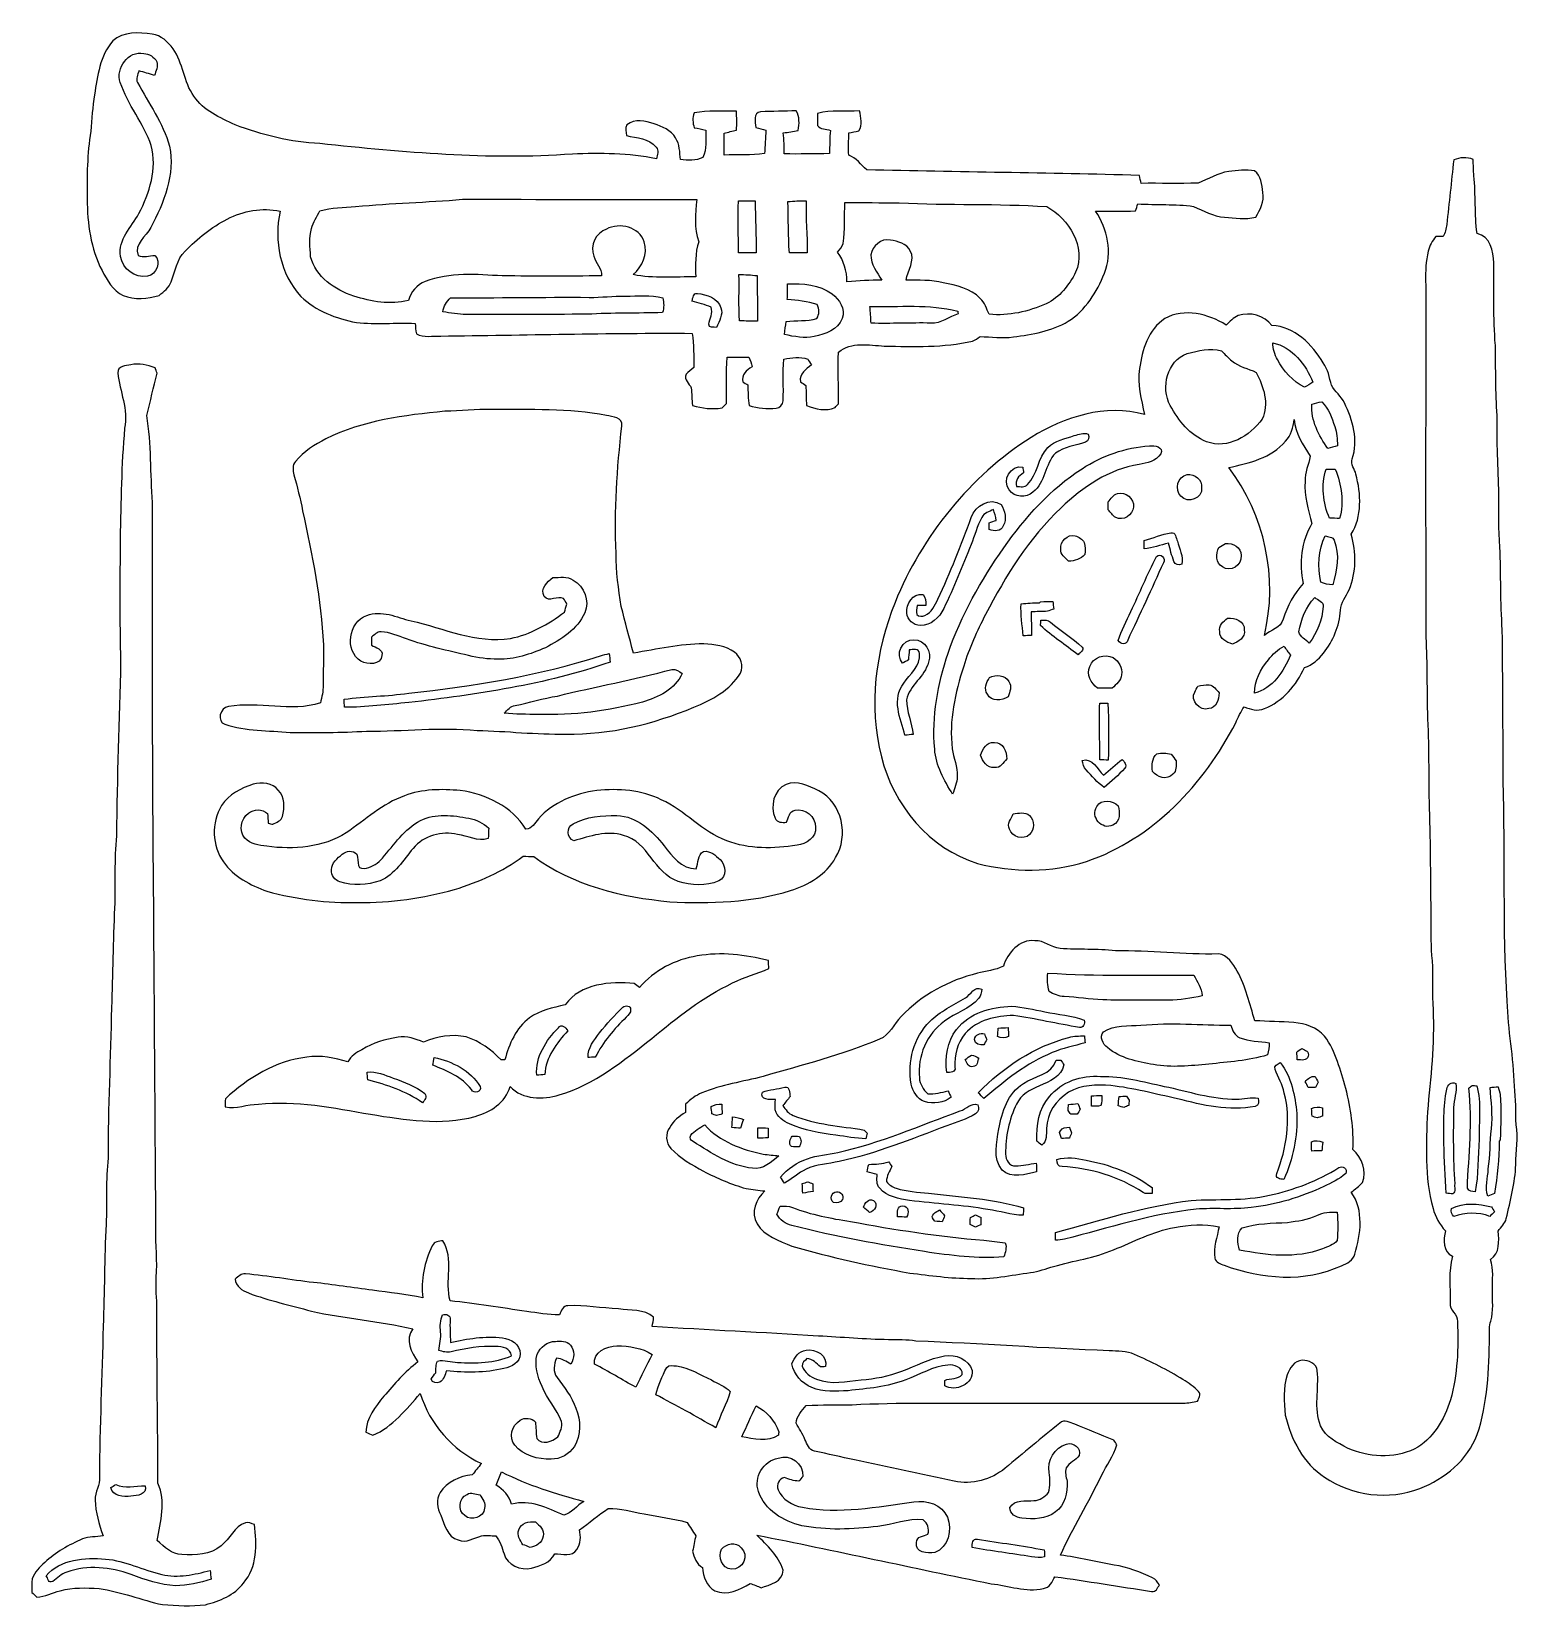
# Model space of a CAD drawing. Header units: centimetres. Extents: x -12.3 to 12.4, y -13 to 13.2.
import ezdxf

# ---------------------------------------------------------------- set-up
doc = ezdxf.new("R2010")
doc.units = ezdxf.units.CM
doc.header["$MEASUREMENT"] = 0
doc.layers.add('Camada 1', color=7, linetype='Continuous')

msp = doc.modelspace()

# ---------------------------------------------------------------- linework, layer by layer
at = {"layer": 'Camada 1', "color": 156}
for points, knots in [([(-10.9915, 13.07253), (-10.81617, 13.2281), (-10.55404, 13.21787), (-10.33638, 13.18118), (-10.33638, 13.18118), (-10.1861, 13.16884), (-10.07463, 13.05489), (-9.98819, 12.942), (-9.98819, 12.942), (-9.82027, 12.70423), (-9.81286, 12.39026), (-9.64212, 12.15284), (-9.64212, 12.15284), (-9.48302, 11.91224), (-9.20679, 11.79512), (-8.95526, 11.67659), (-8.95526, 11.67659), (-8.50406, 11.5069), (-8.03133, 11.38872), (-7.54839, 11.36368), (-7.54839, 11.36368), (-6.15492, 11.21974), (-4.75156, 11.08745), (-3.34997, 11.18975), (-3.34997, 11.18975), (-2.8829, 11.21092), (-2.41194, 11.20422), (-1.95192, 11.11426), (-1.95192, 11.11426), (-1.94168, 11.1774), (-1.90183, 11.2529), (-1.95757, 11.30652), (-1.95757, 11.30652), (-2.07822, 11.44905), (-2.2807, 11.46245), (-2.45145, 11.49667), (-2.45145, 11.49667), (-2.45392, 11.55664), (-2.4758, 11.62296), (-2.44264, 11.678), (-2.44264, 11.678), (-2.3114, 11.78207), (-2.13535, 11.73832), (-1.99002, 11.69352), (-1.99002, 11.69352), (-1.85632, 11.6466), (-1.70602, 11.59191), (-1.63442, 11.45893), (-1.63442, 11.45893), (-1.56279, 11.35274), (-1.56457, 11.22115), (-1.55434, 11.09839), (-1.55434, 11.09839), (-1.42804, 11.08286), (-1.29611, 11.07474), (-1.17827, 11.1333), (-1.17827, 11.1333), (-1.11195, 11.27618), (-1.13312, 11.43564), (-1.13064, 11.58839), (-1.13064, 11.58839), (-1.19486, 11.6011), (-1.25871, 11.6152), (-1.32257, 11.62931), (-1.32257, 11.62931), (-1.3522, 11.70939), (-1.35325, 11.79407), (-1.32503, 11.8745), (-1.32503, 11.8745), (-1.09431, 11.91612), (-0.85653, 11.90271), (-0.62301, 11.90342), (-0.62301, 11.90342), (-0.6163, 11.79829), (-0.6163, 11.69281), (-0.62018, 11.58769), (-0.62018, 11.58769), (-0.68932, 11.57075), (-0.75881, 11.55523), (-0.82832, 11.54076), (-0.82832, 11.54076), (-0.82832, 11.41835), (-0.82868, 11.29629), (-0.82515, 11.17388), (-0.82515, 11.17388), (-0.60184, 11.18305), (-0.37747, 11.16753), (-0.15521, 11.19857), (-0.15521, 11.19857), (-0.14286, 11.32733), (-0.14145, 11.45681), (-0.13158, 11.58557), (-0.13158, 11.58557), (-0.18803, 11.6018), (-0.24377, 11.61837), (-0.29986, 11.63496), (-0.29986, 11.63496), (-0.3048, 11.72527), (-0.35348, 11.87838), (-0.22048, 11.89319), (-0.22048, 11.89319), (-0.02329, 11.90589), (0.17497, 11.89672), (0.37253, 11.91189), (0.37253, 11.91189), (0.43074, 11.81064), (0.42438, 11.69423), (0.40286, 11.58346), (0.40286, 11.58346), (0.32137, 11.56652), (0.23953, 11.55347), (0.15733, 11.54217), (0.15733, 11.54217), (0.16898, 11.42611), (0.1718, 11.30935), (0.17073, 11.19293), (0.17073, 11.19293), (0.42262, 11.18869), (0.67415, 11.19681), (0.92604, 11.19786), (0.92604, 11.19786), (0.92674, 11.32699), (0.9292, 11.45645), (0.93909, 11.58521), (0.93909, 11.58521), (0.87029, 11.61026), (0.7687, 11.59439), (0.72813, 11.66812), (0.72813, 11.66812), (0.71966, 11.73409), (0.72495, 11.80006), (0.72707, 11.86602), (0.72707, 11.86602), (0.9532, 11.92882), (1.19203, 11.89002), (1.42346, 11.91012), (1.42346, 11.91012), (1.44568, 11.80182), (1.48132, 11.67482), (1.41216, 11.57569), (1.41216, 11.57569), (1.35714, 11.56158), (1.30104, 11.55382), (1.24529, 11.54465), (1.24529, 11.54465), (1.24249, 11.42012), (1.24283, 11.29558), (1.24388, 11.17141), (1.24388, 11.17141), (1.37195, 11.12801), (1.44673, 11.01266), (1.54552, 10.92905), (1.54552, 10.92905), (3.05505, 10.88918), (4.56635, 10.88001), (6.07659, 10.83697), (6.07659, 10.83697), (6.08646, 10.79252), (6.09635, 10.74772), (6.10658, 10.70327), (6.10658, 10.70327), (6.4216, 10.70856), (6.73734, 10.69551), (7.05202, 10.70892), (7.05202, 10.70892), (7.22277, 10.76889), (7.37729, 10.87895), (7.56108, 10.90048), (7.56108, 10.90048), (7.7029, 10.91529), (7.84965, 10.94034), (7.99112, 10.91177), (7.99112, 10.91177), (8.10012, 10.83239), (8.11213, 10.67647), (8.13082, 10.55193), (8.13082, 10.55193), (8.15622, 10.4027), (8.08567, 10.26724), (8.01088, 10.14412), (8.01088, 10.14412), (7.84119, 10.09332), (7.66375, 10.12966), (7.49087, 10.13953), (7.49087, 10.13953), (7.30603, 10.15505), (7.14268, 10.24572), (6.97759, 10.32087), (6.97759, 10.32087), (6.67066, 10.36214), (6.35952, 10.34591), (6.05119, 10.3632), (6.05119, 10.3632), (6.03815, 10.32403), (6.02543, 10.28488), (6.01274, 10.24572), (6.01274, 10.24572), (5.79154, 10.24043), (5.57001, 10.2429), (5.34882, 10.24361), (5.34882, 10.24361), (5.5446, 9.9448), (5.63527, 9.5511), (5.49556, 9.21066), (5.49556, 9.21066), (5.37279, 8.8974), (5.18089, 8.59613), (4.89372, 8.41057), (4.89372, 8.41057), (4.61822, 8.24618), (4.29612, 8.19114), (3.98251, 8.15128), (3.98251, 8.15128), (3.79835, 8.12623), (3.61314, 8.14846), (3.42935, 8.15975), (3.42935, 8.15975), (3.38807, 8.13188), (3.35033, 8.09801), (3.30341, 8.08002), (3.30341, 8.08002), (2.82187, 7.97454), (2.32587, 7.98865), (1.83585, 7.99853), (1.83585, 7.99853), (1.58291, 8.01616), (1.28939, 8.07332), (1.07526, 7.89975), (1.07526, 7.89975), (1.05833, 7.61293), (1.08196, 7.32579), (1.07597, 7.03896), (1.07597, 7.03896), (1.0615, 7.0238), (1.03328, 6.99381), (1.01917, 6.97864), (1.01917, 6.97864), (0.86254, 6.9095), (0.69603, 6.95218), (0.54468, 7.01111), (0.54468, 7.01111), (0.53481, 7.12187), (0.53481, 7.23299), (0.53374, 7.34377), (0.53374, 7.34377), (0.50375, 7.36423), (0.47378, 7.38433), (0.44379, 7.4048), (0.44379, 7.4048), (0.41416, 7.54097), (0.53869, 7.61188), (0.62476, 7.68772), (0.62476, 7.68772), (0.60395, 7.71983), (0.58313, 7.75194), (0.56268, 7.78369), (0.56268, 7.78369), (0.43285, 7.82319), (0.29598, 7.81368), (0.16615, 7.77945), (0.16615, 7.77945), (0.14569, 7.55015), (0.1651, 7.32013), (0.1538, 7.09083), (0.1538, 7.09083), (0.15239, 7.0298), (0.09983, 6.97264), (0.0388, 6.96736), (0.0388, 6.96736), (-0.11253, 6.94477), (-0.2667, 6.97018), (-0.4131, 7.0097), (-0.4131, 7.0097), (-0.42721, 7.12435), (-0.42932, 7.23935), (-0.4332, 7.35434), (-0.4332, 7.35434), (-0.45402, 7.36635), (-0.49494, 7.39034), (-0.51576, 7.40268), (-0.51576, 7.40268), (-0.53869, 7.52122), (-0.4572, 7.59989), (-0.36264, 7.6542), (-0.36264, 7.6542), (-0.37112, 7.71102), (-0.39122, 7.76427), (-0.41839, 7.81437), (-0.41839, 7.81437), (-0.53764, 7.81649), (-0.65722, 7.81685), (-0.77645, 7.81295), (-0.77645, 7.81295), (-0.79869, 7.55685), (-0.77857, 7.29967), (-0.78951, 7.0432), (-0.78951, 7.0432), (-0.8135, 7.01886), (-0.8375, 6.99452), (-0.86113, 6.97018), (-0.86113, 6.97018), (-1.02622, 6.94619), (-1.19415, 6.96277), (-1.3529, 7.01321), (-1.3529, 7.01321), (-1.36418, 7.10952), (-1.36172, 7.20689), (-1.37442, 7.3025), (-1.37442, 7.3025), (-1.40263, 7.37799), (-1.49965, 7.4422), (-1.45873, 7.53073), (-1.45873, 7.53073), (-1.42168, 7.57414), (-1.37371, 7.60623), (-1.32961, 7.64222), (-1.32961, 7.64222), (-1.3349, 7.83201), (-1.32644, 8.02251), (-1.35573, 8.21055), (-1.35573, 8.21055), (-2.7499, 8.22113), (-4.14338, 8.17986), (-5.5372, 8.16574), (-5.5372, 8.16574), (-5.6716, 8.17033), (-5.81907, 8.13505), (-5.94218, 8.20278), (-5.94218, 8.20278), (-5.95488, 8.25994), (-5.957, 8.31885), (-5.96299, 8.37635), (-5.96299, 8.37635), (-6.28826, 8.38941), (-6.61528, 8.35554), (-6.93949, 8.39045), (-6.93949, 8.39045), (-7.27499, 8.45643), (-7.614, 8.58308), (-7.86341, 8.82438), (-7.86341, 8.82438), (-8.20807, 9.1962), (-8.31391, 9.75254), (-8.20913, 10.23937), (-8.20913, 10.23937), (-8.50512, 10.30569), (-8.8212, 10.25207), (-9.0865, 10.10884), (-9.0865, 10.10884), (-9.35214, 9.97832), (-9.58038, 9.78393), (-9.78923, 9.57685), (-9.78923, 9.57685), (-9.92786, 9.44068), (-9.94833, 9.23819), (-10.01888, 9.06638), (-10.01888, 9.06638), (-10.05593, 8.96902), (-10.14271, 8.90622), (-10.2182, 8.84025), (-10.2182, 8.84025), (-10.41258, 8.78733), (-10.62743, 8.76299), (-10.81827, 8.84096), (-10.81827, 8.84096), (-10.98867, 8.9228), (-11.08356, 9.09601), (-11.16894, 9.25547), (-11.16894, 9.25547), (-11.35873, 9.62025), (-11.41059, 10.03688), (-11.41624, 10.44257), (-11.41624, 10.44257), (-11.42294, 10.81898), (-11.41589, 11.19751), (-11.3545, 11.5697), (-11.3545, 11.5697), (-11.34286, 11.7729), (-11.32346, 11.97574), (-11.29206, 12.17717), (-11.29206, 12.17717), (-11.24972, 12.48833), (-11.19822, 12.82311), (-10.9915, 13.07253)], [0, 0, 0, 0, 0.01030928, 0.01030928, 0.01030928, 0.01030928, 0.02061856, 0.02061856, 0.02061856, 0.02061856, 0.03092784, 0.03092784, 0.03092784, 0.03092784, 0.04123711, 0.04123711, 0.04123711, 0.04123711, 0.05154639, 0.05154639, 0.05154639, 0.05154639, 0.06185567, 0.06185567, 0.06185567, 0.06185567, 0.07216495, 0.07216495, 0.07216495, 0.07216495, 0.08247423, 0.08247423, 0.08247423, 0.08247423, 0.09278351, 0.09278351, 0.09278351, 0.09278351, 0.10309278, 0.10309278, 0.10309278, 0.10309278, 0.11340206, 0.11340206, 0.11340206, 0.11340206, 0.12371134, 0.12371134, 0.12371134, 0.12371134, 0.13402062, 0.13402062, 0.13402062, 0.13402062, 0.1443299, 0.1443299, 0.1443299, 0.1443299, 0.15463918, 0.15463918, 0.15463918, 0.15463918, 0.16494845, 0.16494845, 0.16494845, 0.16494845, 0.17525773, 0.17525773, 0.17525773, 0.17525773, 0.18556701, 0.18556701, 0.18556701, 0.18556701, 0.19587629, 0.19587629, 0.19587629, 0.19587629, 0.20618557, 0.20618557, 0.20618557, 0.20618557, 0.21649485, 0.21649485, 0.21649485, 0.21649485, 0.22680412, 0.22680412, 0.22680412, 0.22680412, 0.2371134, 0.2371134, 0.2371134, 0.2371134, 0.24742268, 0.24742268, 0.24742268, 0.24742268, 0.25773196, 0.25773196, 0.25773196, 0.25773196, 0.26804124, 0.26804124, 0.26804124, 0.26804124, 0.27835052, 0.27835052, 0.27835052, 0.27835052, 0.28865979, 0.28865979, 0.28865979, 0.28865979, 0.29896907, 0.29896907, 0.29896907, 0.29896907, 0.30927835, 0.30927835, 0.30927835, 0.30927835, 0.31958763, 0.31958763, 0.31958763, 0.31958763, 0.32989691, 0.32989691, 0.32989691, 0.32989691, 0.34020619, 0.34020619, 0.34020619, 0.34020619, 0.35051546, 0.35051546, 0.35051546, 0.35051546, 0.36082474, 0.36082474, 0.36082474, 0.36082474, 0.37113402, 0.37113402, 0.37113402, 0.37113402, 0.3814433, 0.3814433, 0.3814433, 0.3814433, 0.39175258, 0.39175258, 0.39175258, 0.39175258, 0.40206186, 0.40206186, 0.40206186, 0.40206186, 0.41237113, 0.41237113, 0.41237113, 0.41237113, 0.42268041, 0.42268041, 0.42268041, 0.42268041, 0.43298969, 0.43298969, 0.43298969, 0.43298969, 0.44329897, 0.44329897, 0.44329897, 0.44329897, 0.45360825, 0.45360825, 0.45360825, 0.45360825, 0.46391753, 0.46391753, 0.46391753, 0.46391753, 0.4742268, 0.4742268, 0.4742268, 0.4742268, 0.48453608, 0.48453608, 0.48453608, 0.48453608, 0.49484536, 0.49484536, 0.49484536, 0.49484536, 0.50515464, 0.50515464, 0.50515464, 0.50515464, 0.51546392, 0.51546392, 0.51546392, 0.51546392, 0.5257732, 0.5257732, 0.5257732, 0.5257732, 0.53608247, 0.53608247, 0.53608247, 0.53608247, 0.54639175, 0.54639175, 0.54639175, 0.54639175, 0.55670103, 0.55670103, 0.55670103, 0.55670103, 0.56701031, 0.56701031, 0.56701031, 0.56701031, 0.57731959, 0.57731959, 0.57731959, 0.57731959, 0.58762887, 0.58762887, 0.58762887, 0.58762887, 0.59793814, 0.59793814, 0.59793814, 0.59793814, 0.60824742, 0.60824742, 0.60824742, 0.60824742, 0.6185567, 0.6185567, 0.6185567, 0.6185567, 0.62886598, 0.62886598, 0.62886598, 0.62886598, 0.63917526, 0.63917526, 0.63917526, 0.63917526, 0.64948454, 0.64948454, 0.64948454, 0.64948454, 0.65979381, 0.65979381, 0.65979381, 0.65979381, 0.67010309, 0.67010309, 0.67010309, 0.67010309, 0.68041237, 0.68041237, 0.68041237, 0.68041237, 0.69072165, 0.69072165, 0.69072165, 0.69072165, 0.70103093, 0.70103093, 0.70103093, 0.70103093, 0.71134021, 0.71134021, 0.71134021, 0.71134021, 0.72164948, 0.72164948, 0.72164948, 0.72164948, 0.73195876, 0.73195876, 0.73195876, 0.73195876, 0.74226804, 0.74226804, 0.74226804, 0.74226804, 0.75257732, 0.75257732, 0.75257732, 0.75257732, 0.7628866, 0.7628866, 0.7628866, 0.7628866, 0.77319588, 0.77319588, 0.77319588, 0.77319588, 0.78350515, 0.78350515, 0.78350515, 0.78350515, 0.79381443, 0.79381443, 0.79381443, 0.79381443, 0.80412371, 0.80412371, 0.80412371, 0.80412371, 0.81443299, 0.81443299, 0.81443299, 0.81443299, 0.82474227, 0.82474227, 0.82474227, 0.82474227, 0.83505155, 0.83505155, 0.83505155, 0.83505155, 0.84536082, 0.84536082, 0.84536082, 0.84536082, 0.8556701, 0.8556701, 0.8556701, 0.8556701, 0.86597938, 0.86597938, 0.86597938, 0.86597938, 0.87628866, 0.87628866, 0.87628866, 0.87628866, 0.88659794, 0.88659794, 0.88659794, 0.88659794, 0.89690722, 0.89690722, 0.89690722, 0.89690722, 0.90721649, 0.90721649, 0.90721649, 0.90721649, 0.91752577, 0.91752577, 0.91752577, 0.91752577, 0.92783505, 0.92783505, 0.92783505, 0.92783505, 0.93814433, 0.93814433, 0.93814433, 0.93814433, 0.94845361, 0.94845361, 0.94845361, 0.94845361, 0.95876289, 0.95876289, 0.95876289, 0.95876289, 0.96907216, 0.96907216, 0.96907216, 0.96907216, 0.97938144, 0.97938144, 0.97938144, 0.97938144, 1, 1, 1, 1]), ([(-10.86449, 12.38214), (-10.86449, 12.38214), (-10.86449, 12.38214), (-10.86449, 12.38214), (-10.86449, 12.38214), (-10.74278, 12.0089), (-10.47679, 11.70305), (-10.34909, 11.33192), (-10.34909, 11.33192), (-10.2489, 10.94528), (-10.38013, 10.54558), (-10.5544, 10.20091), (-10.5544, 10.20091), (-10.67681, 9.97691), (-10.91177, 9.77018), (-10.85956, 9.49078), (-10.85956, 9.49078), (-10.83204, 9.28263), (-10.62002, 9.11789), (-10.41082, 9.1634), (-10.41082, 9.1634), (-10.25913, 9.18033), (-10.18081, 9.4054), (-10.29052, 9.5063), (-10.29052, 9.5063), (-10.38437, 9.5017), (-10.47891, 9.4675), (-10.56993, 9.50665), (-10.56993, 9.50665), (-10.63872, 9.70033), (-10.43375, 9.81639), (-10.35861, 9.96984), (-10.35861, 9.96984), (-10.14095, 10.38013), (-9.9508, 10.85249), (-10.04746, 11.32451), (-10.04746, 11.32451), (-10.15646, 11.70693), (-10.39283, 12.03395), (-10.57769, 12.38073), (-10.57769, 12.38073), (-10.61332, 12.44353), (-10.57204, 12.51055), (-10.55899, 12.57299), (-10.55899, 12.57299), (-10.47009, 12.5536), (-10.38331, 12.52466), (-10.29652, 12.49785), (-10.29652, 12.49785), (-10.27394, 12.57123), (-10.23161, 12.64814), (-10.25877, 12.7261), (-10.25877, 12.7261), (-10.29793, 12.80971), (-10.38754, 12.85486), (-10.47573, 12.86509), (-10.47573, 12.86509), (-10.72868, 12.91624), (-10.9474, 12.61356), (-10.86449, 12.38214)], [0, 0, 0, 0, 0.0625, 0.0625, 0.0625, 0.0625, 0.125, 0.125, 0.125, 0.125, 0.1875, 0.1875, 0.1875, 0.1875, 0.25, 0.25, 0.25, 0.25, 0.3125, 0.3125, 0.3125, 0.3125, 0.375, 0.375, 0.375, 0.375, 0.4375, 0.4375, 0.4375, 0.4375, 0.5, 0.5, 0.5, 0.5, 0.5625, 0.5625, 0.5625, 0.5625, 0.625, 0.625, 0.625, 0.625, 0.6875, 0.6875, 0.6875, 0.6875, 0.75, 0.75, 0.75, 0.75, 0.8125, 0.8125, 0.8125, 0.8125, 0.875, 0.875, 0.875, 0.875, 1, 1, 1, 1]), ([(11.30299, 11.09274), (11.40707, 11.13542), (11.52102, 11.14565), (11.62649, 11.10014), (11.62649, 11.10014), (11.62931, 11.01054), (11.63002, 10.92023), (11.63601, 10.83063), (11.63601, 10.83063), (11.6727, 10.51171), (11.64624, 10.18962), (11.68964, 9.87143), (11.68964, 9.87143), (11.91294, 9.8245), (11.96057, 9.57473), (11.97081, 9.38212), (11.97081, 9.38212), (11.97115, 8.92457), (11.95882, 8.46631), (11.99444, 8.00981), (11.99444, 8.00981), (12.00326, 7.62141), (11.99515, 7.23194), (12.02302, 6.84388), (12.02302, 6.84388), (12.01773, 6.40891), (12.04066, 5.97429), (12.05194, 5.53931), (12.05194, 5.53931), (12.05476, 5.24581), (12.04595, 4.95158), (12.07135, 4.65878), (12.07135, 4.65878), (12.0858, 4.19981), (12.07947, 3.73979), (12.10909, 3.28117), (12.10909, 3.28117), (12.12003, 2.44581), (12.12285, 1.61042), (12.12285, 0.7747), (12.12285, 0.7747), (12.1613, -0.44662), (12.11438, -1.67111), (12.19164, -2.89136), (12.19164, -2.89136), (12.20645, -3.36337), (12.29713, -3.8301), (12.3137, -4.30247), (12.3137, -4.30247), (12.33382, -4.51555), (12.33664, -4.72934), (12.3384, -4.94312), (12.3384, -4.94312), (12.37933, -5.16395), (12.3317, -5.38551), (12.33487, -5.60704), (12.33487, -5.60704), (12.32429, -5.91149), (12.24244, -6.20713), (12.17541, -6.50275), (12.17541, -6.50275), (12.15813, -6.58741), (12.08792, -6.64316), (12.0417, -6.71125), (12.0417, -6.71125), (12.05688, -6.8774), (12.07065, -7.07813), (11.91472, -7.18609), (11.91472, -7.18609), (11.97186, -7.34835), (11.94082, -7.52228), (11.94788, -7.69055), (11.94788, -7.69055), (11.94118, -7.8627), (11.97081, -8.04016), (11.91718, -8.20773), (11.91718, -8.20773), (11.89107, -8.29132), (11.89884, -8.37952), (11.89708, -8.46561), (11.89708, -8.46561), (11.88826, -9.01347), (11.86921, -9.57192), (11.69175, -10.09543), (11.69175, -10.09543), (11.53159, -10.52125), (11.15272, -10.8271), (10.73891, -10.99078), (10.73891, -10.99078), (10.22278, -11.18799), (9.61178, -11.11603), (9.15634, -10.80311), (9.15634, -10.80311), (8.80392, -10.57205), (8.59225, -10.17376), (8.50299, -9.77053), (8.50299, -9.77053), (8.47689, -9.54933), (8.46559, -9.31721), (8.53334, -9.10201), (8.53334, -9.10201), (8.57566, -8.9923), (8.65187, -8.86424), (8.78416, -8.85966), (8.78416, -8.85966), (8.88824, -8.85542), (9.02616, -8.91222), (9.03498, -9.03076), (9.03498, -9.03076), (9.06638, -9.3352), (8.97254, -9.65694), (9.08967, -9.95009), (9.08967, -9.95009), (9.17292, -10.13566), (9.36483, -10.23372), (9.5391, -10.31769), (9.5391, -10.31769), (9.88306, -10.47467), (10.29935, -10.49513), (10.64718, -10.33814), (10.64718, -10.33814), (10.95621, -10.16987), (11.14743, -9.84566), (11.24795, -9.51759), (11.24795, -9.51759), (11.36826, -9.09496), (11.38307, -8.65082), (11.36402, -8.21443), (11.36402, -8.21443), (11.37214, -8.08989), (11.2268, -8.02922), (11.24338, -7.90363), (11.24338, -7.90363), (11.24761, -7.64575), (11.21304, -7.38328), (11.28006, -7.13069), (11.28006, -7.13069), (11.12273, -7.05026), (11.1259, -6.85694), (11.16471, -6.70806), (11.16471, -6.70806), (11.06733, -6.60152), (10.99538, -6.47347), (10.95833, -6.33411), (10.95833, -6.33411), (10.81298, -5.81201), (10.84684, -5.26415), (10.86379, -4.72897), (10.86379, -4.72897), (10.92305, -4.16524), (10.97986, -3.60009), (10.9601, -3.03283), (10.9601, -3.03283), (10.93927, -2.76224), (10.95587, -2.49061), (10.94422, -2.21967), (10.94422, -2.21967), (10.91423, -1.98683), (10.92834, -1.75153), (10.92305, -1.51765), (10.92305, -1.51765), (10.91035, -0.90557), (10.91952, -0.29279), (10.89271, 0.31891), (10.89271, 0.31891), (10.88495, 0.84701), (10.89025, 1.37512), (10.86379, 1.90253), (10.86379, 1.90253), (10.85639, 2.35055), (10.85919, 2.79893), (10.83627, 3.2466), (10.83627, 3.2466), (10.83592, 5.02214), (10.83556, 6.79732), (10.83663, 8.57285), (10.83663, 8.57285), (10.85603, 8.90658), (10.79994, 9.24594), (10.87754, 9.57509), (10.87754, 9.57509), (10.89766, 9.66752), (10.9488, 9.74795), (11.00596, 9.82132), (11.00596, 9.82132), (11.03595, 9.82062), (11.0952, 9.81886), (11.12485, 9.8178), (11.12485, 9.8178), (11.15871, 9.88094), (11.17988, 9.94939), (11.18729, 10.021), (11.18729, 10.021), (11.22539, 10.37801), (11.26348, 10.73538), (11.30299, 11.09274)], [0, 0, 0, 0, 0.02, 0.02, 0.02, 0.02, 0.04, 0.04, 0.04, 0.04, 0.06, 0.06, 0.06, 0.06, 0.08, 0.08, 0.08, 0.08, 0.1, 0.1, 0.1, 0.1, 0.12, 0.12, 0.12, 0.12, 0.14, 0.14, 0.14, 0.14, 0.16, 0.16, 0.16, 0.16, 0.18, 0.18, 0.18, 0.18, 0.2, 0.2, 0.2, 0.2, 0.22, 0.22, 0.22, 0.22, 0.24, 0.24, 0.24, 0.24, 0.26, 0.26, 0.26, 0.26, 0.28, 0.28, 0.28, 0.28, 0.3, 0.3, 0.3, 0.3, 0.32, 0.32, 0.32, 0.32, 0.34, 0.34, 0.34, 0.34, 0.36, 0.36, 0.36, 0.36, 0.38, 0.38, 0.38, 0.38, 0.4, 0.4, 0.4, 0.4, 0.42, 0.42, 0.42, 0.42, 0.44, 0.44, 0.44, 0.44, 0.46, 0.46, 0.46, 0.46, 0.48, 0.48, 0.48, 0.48, 0.5, 0.5, 0.5, 0.5, 0.52, 0.52, 0.52, 0.52, 0.54, 0.54, 0.54, 0.54, 0.56, 0.56, 0.56, 0.56, 0.58, 0.58, 0.58, 0.58, 0.6, 0.6, 0.6, 0.6, 0.62, 0.62, 0.62, 0.62, 0.64, 0.64, 0.64, 0.64, 0.66, 0.66, 0.66, 0.66, 0.68, 0.68, 0.68, 0.68, 0.7, 0.7, 0.7, 0.7, 0.72, 0.72, 0.72, 0.72, 0.74, 0.74, 0.74, 0.74, 0.76, 0.76, 0.76, 0.76, 0.78, 0.78, 0.78, 0.78, 0.8, 0.8, 0.8, 0.8, 0.82, 0.82, 0.82, 0.82, 0.84, 0.84, 0.84, 0.84, 0.86, 0.86, 0.86, 0.86, 0.88, 0.88, 0.88, 0.88, 0.9, 0.9, 0.9, 0.9, 0.92, 0.92, 0.92, 0.92, 0.94, 0.94, 0.94, 0.94, 0.96, 0.96, 0.96, 0.96, 1, 1, 1, 1]), ([(-5.17384, 10.43834), (-5.17384, 10.43834), (-5.17384, 10.43834), (-5.17384, 10.43834), (-5.17384, 10.43834), (-5.76615, 10.3893), (-6.36023, 10.37413), (-6.95218, 10.31839), (-6.95218, 10.31839), (-7.15081, 10.29757), (-7.354, 10.30393), (-7.54732, 10.24784), (-7.54732, 10.24784), (-7.5967, 10.15118), (-7.65703, 10.0584), (-7.68631, 9.95291), (-7.68631, 9.95291), (-7.72724, 9.80016), (-7.71031, 9.64071), (-7.70149, 9.48513), (-7.70149, 9.48513), (-7.61047, 9.14893), (-7.30144, 8.93091), (-6.98394, 8.83038), (-6.98394, 8.83038), (-6.69466, 8.73478), (-6.3754, 8.68432), (-6.07589, 8.75558), (-6.07589, 8.75558), (-6.0332, 8.89881), (-5.9376, 9.01946), (-5.79402, 9.07097), (-5.79402, 9.07097), (-5.38833, 9.22972), (-4.9403, 9.19162), (-4.5145, 9.16481), (-4.5145, 9.16481), (-3.96558, 9.16199), (-3.41595, 9.16305), (-2.86666, 9.16446), (-2.86666, 9.16446), (-2.85255, 9.29075), (-2.96121, 9.37894), (-2.99154, 9.49395), (-2.99154, 9.49395), (-3.06916, 9.66858), (-2.95839, 9.88201), (-2.78341, 9.94515), (-2.78341, 9.94515), (-2.56645, 10.05663), (-2.23273, 9.98361), (-2.15618, 9.73067), (-2.15618, 9.73067), (-2.0902, 9.52923), (-2.18722, 9.31932), (-2.33927, 9.18632), (-2.33927, 9.18632), (-1.99777, 9.11754), (-1.64465, 9.15317), (-1.29786, 9.14752), (-1.29786, 9.14752), (-1.30422, 9.34507), (-1.31304, 9.54511), (-1.24636, 9.73454), (-1.24636, 9.73454), (-1.32785, 9.95821), (-1.30774, 10.20303), (-1.27952, 10.43516), (-1.27952, 10.43516), (-2.57774, 10.42846), (-3.87561, 10.44222), (-5.17384, 10.43834)], [0, 0, 0, 0, 0.05263158, 0.05263158, 0.05263158, 0.05263158, 0.10526316, 0.10526316, 0.10526316, 0.10526316, 0.15789474, 0.15789474, 0.15789474, 0.15789474, 0.21052632, 0.21052632, 0.21052632, 0.21052632, 0.26315789, 0.26315789, 0.26315789, 0.26315789, 0.31578947, 0.31578947, 0.31578947, 0.31578947, 0.36842105, 0.36842105, 0.36842105, 0.36842105, 0.42105263, 0.42105263, 0.42105263, 0.42105263, 0.47368421, 0.47368421, 0.47368421, 0.47368421, 0.52631579, 0.52631579, 0.52631579, 0.52631579, 0.57894737, 0.57894737, 0.57894737, 0.57894737, 0.63157895, 0.63157895, 0.63157895, 0.63157895, 0.68421053, 0.68421053, 0.68421053, 0.68421053, 0.73684211, 0.73684211, 0.73684211, 0.73684211, 0.78947368, 0.78947368, 0.78947368, 0.78947368, 0.84210526, 0.84210526, 0.84210526, 0.84210526, 0.89473684, 0.89473684, 0.89473684, 0.89473684, 1, 1, 1, 1]), ([(-0.58807, 9.54758), (-0.58807, 9.54758), (-0.58807, 9.54758), (-0.58807, 9.54758), (-0.58807, 9.54758), (-0.48965, 9.54827), (-0.39088, 9.54827), (-0.29209, 9.54651), (-0.29209, 9.54651), (-0.29598, 9.83544), (-0.30373, 10.12436), (-0.31255, 10.41293), (-0.31255, 10.41293), (-0.40464, 10.41329), (-0.49705, 10.41329), (-0.58914, 10.41293), (-0.58914, 10.41293), (-0.59655, 10.12472), (-0.58914, 9.83615), (-0.58807, 9.54758)], [0, 0, 0, 0, 0.16666667, 0.16666667, 0.16666667, 0.16666667, 0.33333333, 0.33333333, 0.33333333, 0.33333333, 0.5, 0.5, 0.5, 0.5, 0.66666667, 0.66666667, 0.66666667, 0.66666667, 1, 1, 1, 1]), ([(0.23459, 10.40165), (0.23459, 10.40165), (0.23459, 10.40165), (0.23459, 10.40165), (0.23459, 10.40165), (0.24341, 10.1166), (0.23812, 9.83156), (0.25752, 9.54687), (0.25752, 9.54687), (0.35701, 9.54827), (0.45614, 9.54827), (0.55562, 9.54687), (0.55562, 9.54687), (0.55527, 9.8365), (0.53057, 10.12542), (0.53516, 10.41541), (0.53516, 10.41541), (0.43461, 10.41435), (0.33443, 10.41118), (0.23459, 10.40165)], [0, 0, 0, 0, 0.16666667, 0.16666667, 0.16666667, 0.16666667, 0.33333333, 0.33333333, 0.33333333, 0.33333333, 0.5, 0.5, 0.5, 0.5, 0.66666667, 0.66666667, 0.66666667, 0.66666667, 1, 1, 1, 1]), ([(1.18215, 10.38506), (1.18215, 10.38506), (1.18215, 10.38506), (1.18215, 10.38506), (1.18215, 10.38506), (1.16804, 10.15929), (1.18991, 9.93034), (1.1504, 9.70633), (1.1504, 9.70633), (1.14229, 9.6467), (1.09643, 9.60402), (1.06009, 9.56027), (1.06009, 9.56027), (1.16557, 9.4174), (1.2132, 9.24525), (1.21567, 9.06886), (1.21567, 9.06886), (1.40864, 9.08261), (1.60197, 9.0939), (1.79563, 9.09567), (1.79563, 9.09567), (1.71309, 9.22408), (1.60901, 9.35672), (1.6122, 9.51688), (1.6122, 9.51688), (1.63724, 9.66152), (1.78435, 9.79275), (1.9364, 9.76206), (1.9364, 9.76206), (2.05987, 9.73949), (2.20768, 9.70315), (2.268, 9.58038), (2.268, 9.58038), (2.35761, 9.41951), (2.21826, 9.25935), (2.20169, 9.09742), (2.20169, 9.09742), (2.40665, 9.09037), (2.61479, 9.10201), (2.81586, 9.05298), (2.81586, 9.05298), (3.03354, 9.00677), (3.26884, 8.95597), (3.4311, 8.79192), (3.4311, 8.79192), (3.50872, 8.72172), (3.53377, 8.61695), (3.58104, 8.52734), (3.58104, 8.52734), (3.90525, 8.49665), (4.23262, 8.57108), (4.5279, 8.70373), (4.5279, 8.70373), (4.75156, 8.80744), (4.90677, 9.01276), (5.0165, 9.2269), (5.0165, 9.2269), (5.19959, 9.64529), (4.90643, 10.11802), (4.53602, 10.31662), (4.53602, 10.31662), (3.72039, 10.37272), (2.89984, 10.33568), (2.0835, 10.38048), (2.0835, 10.38048), (1.78293, 10.38225), (1.48271, 10.38542), (1.18215, 10.38506)], [0, 0, 0, 0, 0.05555556, 0.05555556, 0.05555556, 0.05555556, 0.11111111, 0.11111111, 0.11111111, 0.11111111, 0.16666667, 0.16666667, 0.16666667, 0.16666667, 0.22222222, 0.22222222, 0.22222222, 0.22222222, 0.27777778, 0.27777778, 0.27777778, 0.27777778, 0.33333333, 0.33333333, 0.33333333, 0.33333333, 0.38888889, 0.38888889, 0.38888889, 0.38888889, 0.44444444, 0.44444444, 0.44444444, 0.44444444, 0.5, 0.5, 0.5, 0.5, 0.55555556, 0.55555556, 0.55555556, 0.55555556, 0.61111111, 0.61111111, 0.61111111, 0.61111111, 0.66666667, 0.66666667, 0.66666667, 0.66666667, 0.72222222, 0.72222222, 0.72222222, 0.72222222, 0.77777778, 0.77777778, 0.77777778, 0.77777778, 0.83333333, 0.83333333, 0.83333333, 0.83333333, 0.88888889, 0.88888889, 0.88888889, 0.88888889, 1, 1, 1, 1]), ([(-0.58067, 9.19056), (-0.58067, 9.19056), (-0.58067, 9.19056), (-0.58067, 9.19056), (-0.58067, 9.19056), (-0.57396, 8.93303), (-0.58807, 8.67515), (-0.5708, 8.41798), (-0.5708, 8.41798), (-0.47096, 8.41587), (-0.37112, 8.41375), (-0.27128, 8.41233), (-0.27128, 8.41233), (-0.26634, 8.66493), (-0.27939, 8.91786), (-0.27727, 9.17045), (-0.27727, 9.17045), (-0.37818, 9.18174), (-0.47941, 9.18668), (-0.58067, 9.19056)], [0, 0, 0, 0, 0.16666667, 0.16666667, 0.16666667, 0.16666667, 0.33333333, 0.33333333, 0.33333333, 0.33333333, 0.5, 0.5, 0.5, 0.5, 0.66666667, 0.66666667, 0.66666667, 0.66666667, 1, 1, 1, 1]), ([(0.22647, 9.03427), (0.22647, 9.03427), (0.22647, 9.03427), (0.22647, 9.03427), (0.22647, 9.03427), (0.22613, 8.9482), (0.22506, 8.86177), (0.22365, 8.77534), (0.22365, 8.77534), (0.39017, 8.76053), (0.55774, 8.74183), (0.71754, 8.68997), (0.71754, 8.68997), (0.76093, 8.61272), (0.75635, 8.53263), (0.71508, 8.45572), (0.71508, 8.45572), (0.54785, 8.41057), (0.37394, 8.43068), (0.20355, 8.40916), (0.20355, 8.40916), (0.19507, 8.33613), (0.18625, 8.26311), (0.17814, 8.18973), (0.17814, 8.18973), (0.34079, 8.15869), (0.50835, 8.11812), (0.67274, 8.1601), (0.67274, 8.1601), (0.85407, 8.19573), (1.06644, 8.26981), (1.13629, 8.45925), (1.13629, 8.45925), (1.19203, 8.61447), (1.09007, 8.7757), (0.96731, 8.8653), (0.96731, 8.8653), (0.75635, 9.02335), (0.48048, 9.04309), (0.22647, 9.03427)], [0, 0, 0, 0, 0.09090909, 0.09090909, 0.09090909, 0.09090909, 0.18181818, 0.18181818, 0.18181818, 0.18181818, 0.27272727, 0.27272727, 0.27272727, 0.27272727, 0.36363636, 0.36363636, 0.36363636, 0.36363636, 0.45454545, 0.45454545, 0.45454545, 0.45454545, 0.54545455, 0.54545455, 0.54545455, 0.54545455, 0.63636364, 0.63636364, 0.63636364, 0.63636364, 0.72727273, 0.72727273, 0.72727273, 0.72727273, 0.81818182, 0.81818182, 0.81818182, 0.81818182, 1, 1, 1, 1]), ([(-3.06987, 8.80886), (-3.06987, 8.80886), (-3.06987, 8.80886), (-3.06987, 8.80886), (-3.06987, 8.80886), (-3.83786, 8.81415), (-4.60621, 8.79792), (-5.3742, 8.80251), (-5.3742, 8.80251), (-5.443, 8.74006), (-5.4871, 8.65857), (-5.50367, 8.56721), (-5.50367, 8.56721), (-5.37386, 8.55098), (-5.24474, 8.52699), (-5.11352, 8.52487), (-5.11352, 8.52487), (-4.44358, 8.5224), (-3.77367, 8.52592), (-3.10373, 8.52734), (-3.10373, 8.52734), (-2.68605, 8.55345), (-2.26694, 8.54321), (-1.84855, 8.55521), (-1.84855, 8.55521), (-1.82667, 8.63564), (-1.82457, 8.71784), (-1.84714, 8.79827), (-1.84714, 8.79827), (-2.04998, 8.85436), (-2.26201, 8.82685), (-2.46944, 8.83108), (-2.46944, 8.83108), (-2.67017, 8.83496), (-2.86914, 8.80427), (-3.06987, 8.80886)], [0, 0, 0, 0, 0.1, 0.1, 0.1, 0.1, 0.2, 0.2, 0.2, 0.2, 0.3, 0.3, 0.3, 0.3, 0.4, 0.4, 0.4, 0.4, 0.5, 0.5, 0.5, 0.5, 0.6, 0.6, 0.6, 0.6, 0.7, 0.7, 0.7, 0.7, 0.8, 0.8, 0.8, 0.8, 1, 1, 1, 1]), ([(-1.36136, 8.74783), (-1.36136, 8.74783), (-1.36136, 8.74783), (-1.36136, 8.74783), (-1.36136, 8.74783), (-1.25377, 8.71925), (-1.14723, 8.68609), (-1.04315, 8.64622), (-1.04315, 8.64622), (-1.01106, 8.54674), (-1.06574, 8.45714), (-1.08162, 8.36224), (-1.08162, 8.36224), (-1.08091, 8.28886), (-0.99835, 8.32061), (-0.95179, 8.31003), (-0.95179, 8.31003), (-0.91015, 8.41269), (-0.83784, 8.52275), (-0.87982, 8.63706), (-0.87982, 8.63706), (-0.9338, 8.79581), (-1.1169, 8.86001), (-1.27, 8.87165), (-1.27, 8.87165), (-1.34372, 8.88964), (-1.34301, 8.79369), (-1.36136, 8.74783)], [0, 0, 0, 0, 0.125, 0.125, 0.125, 0.125, 0.25, 0.25, 0.25, 0.25, 0.375, 0.375, 0.375, 0.375, 0.5, 0.5, 0.5, 0.5, 0.625, 0.625, 0.625, 0.625, 0.75, 0.75, 0.75, 0.75, 1, 1, 1, 1]), ([(1.59631, 8.65611), (1.59631, 8.65611), (1.59631, 8.65611), (1.59631, 8.65611), (1.59631, 8.65611), (1.60655, 8.56403), (1.61183, 8.4716), (1.61642, 8.37882), (1.61642, 8.37882), (1.94734, 8.37), (2.27787, 8.38799), (2.60879, 8.38164), (2.60879, 8.38164), (2.77707, 8.36717), (2.91253, 8.4843), (3.06387, 8.53616), (3.06387, 8.53616), (3.06175, 8.54639), (3.05822, 8.56684), (3.05611, 8.57708), (3.05611, 8.57708), (2.58022, 8.70479), (2.08244, 8.64658), (1.59631, 8.65611)], [0, 0, 0, 0, 0.14285714, 0.14285714, 0.14285714, 0.14285714, 0.28571429, 0.28571429, 0.28571429, 0.28571429, 0.42857143, 0.42857143, 0.42857143, 0.42857143, 0.57142857, 0.57142857, 0.57142857, 0.57142857, 0.71428571, 0.71428571, 0.71428571, 0.71428571, 1, 1, 1, 1]), ([(6.49851, 8.45714), (6.82412, 8.63211), (7.22171, 8.53898), (7.5184, 8.34848), (7.5184, 8.34848), (7.58296, 8.40387), (7.63588, 8.47654), (7.71947, 8.50582), (7.71947, 8.50582), (7.91915, 8.56932), (8.15128, 8.51323), (8.27829, 8.33966), (8.27829, 8.33966), (8.65645, 8.32661), (8.94856, 8.02534), (9.13236, 7.72018), (9.13236, 7.72018), (9.21208, 7.61011), (9.23748, 7.47676), (9.26889, 7.34764), (9.26889, 7.34764), (9.33343, 7.24464), (9.42869, 7.16244), (9.48477, 7.05309), (9.48477, 7.05309), (9.62447, 6.76945), (9.72219, 6.43361), (9.61354, 6.12281), (9.61354, 6.12281), (9.57967, 6.03391), (9.65904, 5.95417), (9.67598, 5.8688), (9.67598, 5.8688), (9.76347, 5.54355), (9.7811, 5.16748), (9.59872, 4.87045), (9.59872, 4.87045), (9.68691, 4.57129), (9.6848, 4.23791), (9.5631, 3.94828), (9.5631, 3.94828), (9.5183, 3.83329), (9.42233, 3.73803), (9.42199, 3.6082), (9.42199, 3.6082), (9.40118, 3.34751), (9.29569, 3.09845), (9.13729, 2.89207), (9.13729, 2.89207), (9.05369, 2.7894), (8.95066, 2.6984), (8.82297, 2.6564), (8.82297, 2.6564), (8.6868, 2.36536), (8.46172, 2.09055), (8.15552, 1.97309), (8.15552, 1.97309), (8.04367, 1.92193), (7.92373, 1.95862), (7.8179, 2.00447), (7.8179, 2.00447), (7.76393, 1.91876), (7.71806, 1.82845), (7.6782, 1.73531), (7.6782, 1.73531), (7.1515, 0.71613), (6.30166, -0.1919), (5.1957, -0.56938), (5.1957, -0.56938), (4.61291, -0.75459), (3.97722, -0.75423), (3.38737, -0.59972), (3.38737, -0.59972), (2.57986, -0.35877), (1.98966, 0.37007), (1.78752, 1.17086), (1.78752, 1.17086), (1.56527, 2.0214), (1.69438, 2.93051), (2.014, 3.73909), (2.014, 3.73909), (2.47085, 4.85069), (3.25895, 5.83494), (4.27636, 6.48122), (4.27636, 6.48122), (4.83093, 6.82201), (5.5139, 7.04497), (6.16126, 6.86257), (6.16126, 6.86257), (6.11258, 7.11341), (6.03603, 7.3674), (6.08047, 7.62494), (6.08047, 7.62494), (6.11823, 7.93679), (6.22652, 8.27299), (6.49851, 8.45714)], [0, 0, 0, 0, 0.04, 0.04, 0.04, 0.04, 0.08, 0.08, 0.08, 0.08, 0.12, 0.12, 0.12, 0.12, 0.16, 0.16, 0.16, 0.16, 0.2, 0.2, 0.2, 0.2, 0.24, 0.24, 0.24, 0.24, 0.28, 0.28, 0.28, 0.28, 0.32, 0.32, 0.32, 0.32, 0.36, 0.36, 0.36, 0.36, 0.4, 0.4, 0.4, 0.4, 0.44, 0.44, 0.44, 0.44, 0.48, 0.48, 0.48, 0.48, 0.52, 0.52, 0.52, 0.52, 0.56, 0.56, 0.56, 0.56, 0.6, 0.6, 0.6, 0.6, 0.64, 0.64, 0.64, 0.64, 0.68, 0.68, 0.68, 0.68, 0.72, 0.72, 0.72, 0.72, 0.76, 0.76, 0.76, 0.76, 0.8, 0.8, 0.8, 0.8, 0.84, 0.84, 0.84, 0.84, 0.88, 0.88, 0.88, 0.88, 0.92, 0.92, 0.92, 0.92, 1, 1, 1, 1]), ([(6.87317, 7.8761), (6.87317, 7.8761), (6.87317, 7.8761), (6.87317, 7.8761), (6.87317, 7.8761), (6.53167, 7.75687), (6.43395, 7.31025), (6.58705, 7.01145), (6.58705, 7.01145), (6.72889, 6.76205), (6.91727, 6.51474), (7.19454, 6.40961), (7.19454, 6.40961), (7.54345, 6.27486), (7.91527, 6.50628), (8.11847, 6.7832), (8.11847, 6.7832), (8.23629, 7.03862), (8.1428, 7.32754), (8.01828, 7.56143), (8.01828, 7.56143), (7.88492, 7.62916), (7.72971, 7.6542), (7.6133, 7.75263), (7.6133, 7.75263), (7.54944, 7.80167), (7.50111, 7.86623), (7.44185, 7.91915), (7.44185, 7.91915), (7.25594, 7.97418), (7.0552, 7.92409), (6.87317, 7.8761)], [0, 0, 0, 0, 0.11111111, 0.11111111, 0.11111111, 0.11111111, 0.22222222, 0.22222222, 0.22222222, 0.22222222, 0.33333333, 0.33333333, 0.33333333, 0.33333333, 0.44444444, 0.44444444, 0.44444444, 0.44444444, 0.55555556, 0.55555556, 0.55555556, 0.55555556, 0.66666667, 0.66666667, 0.66666667, 0.66666667, 0.77777778, 0.77777778, 0.77777778, 0.77777778, 1, 1, 1, 1]), ([(8.2931, 8.05391), (8.2931, 8.05391), (8.2931, 8.05391), (8.2931, 8.05391), (8.2931, 8.05391), (8.2998, 7.95619), (8.3199, 7.85777), (8.37211, 7.77346), (8.37211, 7.77346), (8.47653, 7.58684), (8.624, 7.40938), (8.81979, 7.3166), (8.81979, 7.3166), (8.86919, 7.33953), (8.9147, 7.36988), (8.9609, 7.39916), (8.9609, 7.39916), (8.84344, 7.6916), (8.61659, 7.98653), (8.2931, 8.05391)], [0, 0, 0, 0, 0.16666667, 0.16666667, 0.16666667, 0.16666667, 0.33333333, 0.33333333, 0.33333333, 0.33333333, 0.5, 0.5, 0.5, 0.5, 0.66666667, 0.66666667, 0.66666667, 0.66666667, 1, 1, 1, 1]), ([(-10.68881, 7.68738), (-10.55229, 7.71877), (-10.414, 7.68456), (-10.28488, 7.63939), (-10.28488, 7.63939), (-10.27712, 7.61683), (-10.26159, 7.57166), (-10.25383, 7.54909), (-10.25383, 7.54909), (-10.31627, 7.3166), (-10.36143, 7.07884), (-10.42458, 6.84742), (-10.42458, 6.84742), (-10.34591, 6.36763), (-10.36708, 5.87974), (-10.32827, 5.39643), (-10.32827, 5.39643), (-10.32686, 3.30376), (-10.33497, 1.21108), (-10.3124, -0.88123), (-10.3124, -0.88123), (-10.29863, -2.81023), (-10.287, -4.73886), (-10.27182, -6.6675), (-10.27182, -6.6675), (-10.28064, -6.93914), (-10.24607, -7.21006), (-10.26689, -7.48135), (-10.26689, -7.48135), (-10.28029, -7.65703), (-10.25418, -7.83201), (-10.25701, -8.0077), (-10.25701, -8.0077), (-10.26019, -8.97254), (-10.24043, -9.93668), (-10.24008, -10.90117), (-10.24008, -10.90117), (-10.10319, -11.20457), (-10.19351, -11.5443), (-10.24995, -11.85615), (-10.24995, -11.85615), (-10.13318, -11.96057), (-10.00865, -12.08617), (-9.84073, -12.08863), (-9.84073, -12.08863), (-9.61743, -12.10203), (-9.36872, -12.09321), (-9.18809, -11.94293), (-9.18809, -11.94293), (-9.03851, -11.8304), (-8.97501, -11.61837), (-8.78487, -11.55946), (-8.78487, -11.55946), (-8.73337, -11.53795), (-8.68538, -11.57781), (-8.63635, -11.58909), (-8.63635, -11.58909), (-8.58872, -11.91789), (-8.58696, -12.29606), (-8.81556, -12.56242), (-8.81556, -12.56242), (-8.96902, -12.76278), (-9.21138, -12.86403), (-9.4495, -12.92189), (-9.4495, -12.92189), (-9.68587, -12.95223), (-9.9247, -12.93707), (-10.16141, -12.92153), (-10.16141, -12.92153), (-10.51666, -12.84323), (-10.85673, -12.70387), (-11.21798, -12.65378), (-11.21798, -12.65378), (-11.43282, -12.63967), (-11.65331, -12.63332), (-11.86285, -12.68976), (-11.86285, -12.68976), (-11.99479, -12.71975), (-12.11509, -12.79384), (-12.25338, -12.7956), (-12.25338, -12.7956), (-12.28055, -12.76914), (-12.30736, -12.74268), (-12.33451, -12.71693), (-12.33451, -12.71693), (-12.33522, -12.64214), (-12.34122, -12.56665), (-12.32781, -12.49291), (-12.32781, -12.49291), (-12.29501, -12.38003), (-12.2054, -12.29747), (-12.1218, -12.22021), (-12.1218, -12.22021), (-11.9387, -12.0523), (-11.72104, -11.92635), (-11.49279, -11.83004), (-11.49279, -11.83004), (-11.3859, -11.77995), (-11.26455, -11.80217), (-11.15166, -11.77783), (-11.15166, -11.77783), (-11.21444, -11.58451), (-11.27936, -11.38802), (-11.28112, -11.18235), (-11.28112, -11.18235), (-11.29065, -11.04793), (-11.19822, -10.93152), (-11.20845, -10.79712), (-11.20845, -10.79712), (-11.21409, -9.96102), (-11.16294, -9.12671), (-11.1513, -8.29098), (-11.1513, -8.29098), (-11.12625, -7.72653), (-11.13084, -7.16138), (-11.09979, -6.59765), (-11.09979, -6.59765), (-11.0871, -6.23005), (-11.10826, -5.86139), (-11.06804, -5.49521), (-11.06804, -5.49521), (-11.07439, -4.66195), (-11.0236, -3.83046), (-11.0116, -2.99755), (-11.0116, -2.99755), (-10.99114, -2.44474), (-10.98444, -1.89159), (-10.9608, -1.33914), (-10.9608, -1.33914), (-10.94245, -0.9398), (-10.97068, -0.53869), (-10.92764, -0.14076), (-10.92764, -0.14076), (-10.922, 0.82408), (-10.87966, 1.78752), (-10.85885, 2.75166), (-10.85885, 2.75166), (-10.88036, 3.43393), (-10.86873, 4.11692), (-10.86838, 4.79918), (-10.86838, 4.79918), (-10.84932, 5.41019), (-10.85144, 6.02333), (-10.79287, 6.63187), (-10.79287, 6.63187), (-10.72656, 6.94443), (-10.87508, 7.24464), (-10.90753, 7.55227), (-10.90753, 7.55227), (-10.91071, 7.66938), (-10.77347, 7.67362), (-10.68881, 7.68738)], [0, 0, 0, 0, 0.02564103, 0.02564103, 0.02564103, 0.02564103, 0.05128205, 0.05128205, 0.05128205, 0.05128205, 0.07692308, 0.07692308, 0.07692308, 0.07692308, 0.1025641, 0.1025641, 0.1025641, 0.1025641, 0.12820513, 0.12820513, 0.12820513, 0.12820513, 0.15384615, 0.15384615, 0.15384615, 0.15384615, 0.17948718, 0.17948718, 0.17948718, 0.17948718, 0.20512821, 0.20512821, 0.20512821, 0.20512821, 0.23076923, 0.23076923, 0.23076923, 0.23076923, 0.25641026, 0.25641026, 0.25641026, 0.25641026, 0.28205128, 0.28205128, 0.28205128, 0.28205128, 0.30769231, 0.30769231, 0.30769231, 0.30769231, 0.33333333, 0.33333333, 0.33333333, 0.33333333, 0.35897436, 0.35897436, 0.35897436, 0.35897436, 0.38461538, 0.38461538, 0.38461538, 0.38461538, 0.41025641, 0.41025641, 0.41025641, 0.41025641, 0.43589744, 0.43589744, 0.43589744, 0.43589744, 0.46153846, 0.46153846, 0.46153846, 0.46153846, 0.48717949, 0.48717949, 0.48717949, 0.48717949, 0.51282051, 0.51282051, 0.51282051, 0.51282051, 0.53846154, 0.53846154, 0.53846154, 0.53846154, 0.56410256, 0.56410256, 0.56410256, 0.56410256, 0.58974359, 0.58974359, 0.58974359, 0.58974359, 0.61538462, 0.61538462, 0.61538462, 0.61538462, 0.64102564, 0.64102564, 0.64102564, 0.64102564, 0.66666667, 0.66666667, 0.66666667, 0.66666667, 0.69230769, 0.69230769, 0.69230769, 0.69230769, 0.71794872, 0.71794872, 0.71794872, 0.71794872, 0.74358974, 0.74358974, 0.74358974, 0.74358974, 0.76923077, 0.76923077, 0.76923077, 0.76923077, 0.79487179, 0.79487179, 0.79487179, 0.79487179, 0.82051282, 0.82051282, 0.82051282, 0.82051282, 0.84615385, 0.84615385, 0.84615385, 0.84615385, 0.87179487, 0.87179487, 0.87179487, 0.87179487, 0.8974359, 0.8974359, 0.8974359, 0.8974359, 0.92307692, 0.92307692, 0.92307692, 0.92307692, 0.94871795, 0.94871795, 0.94871795, 0.94871795, 1, 1, 1, 1]), ([(8.94537, 7.03333), (8.94537, 7.03333), (8.94537, 7.03333), (8.94537, 7.03333), (8.94537, 7.03333), (8.92703, 6.76275), (9.05581, 6.50909), (9.21208, 6.29708), (9.21208, 6.29708), (9.26358, 6.3126), (9.31579, 6.32812), (9.36837, 6.3433), (9.36837, 6.3433), (9.3673, 6.45125), (9.36449, 6.56096), (9.32532, 6.66291), (9.32532, 6.66291), (9.27276, 6.80754), (9.22655, 6.96665), (9.10802, 7.07212), (9.10802, 7.07212), (9.05157, 7.06895), (8.99865, 7.04849), (8.94537, 7.03333)], [0, 0, 0, 0, 0.14285714, 0.14285714, 0.14285714, 0.14285714, 0.28571429, 0.28571429, 0.28571429, 0.28571429, 0.42857143, 0.42857143, 0.42857143, 0.42857143, 0.57142857, 0.57142857, 0.57142857, 0.57142857, 0.71428571, 0.71428571, 0.71428571, 0.71428571, 1, 1, 1, 1]), ([(-5.46876, 6.91515), (-5.20946, 6.92114), (-4.95123, 6.95006), (-4.69159, 6.94407), (-4.69159, 6.94407), (-4.05411, 6.94195), (-3.411, 6.9617), (-2.78129, 6.84776), (-2.78129, 6.84776), (-2.68252, 6.81989), (-2.50437, 6.81989), (-2.52694, 6.67032), (-2.52694, 6.67032), (-2.60738, 5.96723), (-2.65324, 5.25921), (-2.62361, 4.55153), (-2.62361, 4.55153), (-2.62431, 4.25626), (-2.58339, 3.96205), (-2.53576, 3.67135), (-2.53576, 3.67135), (-2.46979, 3.41171), (-2.40488, 3.15136), (-2.3315, 2.89348), (-2.3315, 2.89348), (-1.94556, 2.96298), (-1.55928, 3.04517), (-1.16592, 3.0487), (-1.16592, 3.0487), (-0.98953, 3.0353), (-0.7994, 3.018), (-0.65298, 2.909), (-0.65298, 2.909), (-0.54926, 2.8335), (-0.50024, 2.68286), (-0.55491, 2.5647), (-0.55491, 2.5647), (-0.72424, 2.27824), (-1.03504, 2.11842), (-1.33208, 1.99531), (-1.33208, 1.99531), (-2.00306, 1.71555), (-2.7252, 1.53599), (-3.45581, 1.55046), (-3.45581, 1.55046), (-3.94935, 1.53916), (-4.44005, 1.60126), (-4.93289, 1.60937), (-4.93289, 1.60937), (-5.54496, 1.67216), (-6.15843, 1.59066), (-6.77192, 1.60019), (-6.77192, 1.60019), (-7.19454, 1.56915), (-7.61824, 1.57551), (-8.04192, 1.57833), (-8.04192, 1.57833), (-8.40351, 1.61183), (-8.7757, 1.59315), (-9.12459, 1.71167), (-9.12459, 1.71167), (-9.26923, 1.74941), (-9.20714, 2.00096), (-9.06638, 2.00589), (-9.06638, 2.00589), (-8.56085, 2.09868), (-8.03416, 1.90746), (-7.53674, 2.06728), (-7.53674, 2.06728), (-7.51451, 2.16464), (-7.49123, 2.26306), (-7.49335, 2.36361), (-7.49335, 2.36361), (-7.49618, 2.58692), (-7.47959, 2.81023), (-7.48595, 3.03354), (-7.48595, 3.03354), (-7.52897, 3.78529), (-7.6715, 4.5272), (-7.83483, 5.26133), (-7.83483, 5.26133), (-7.87047, 5.4624), (-7.92514, 5.65925), (-7.97806, 5.85645), (-7.97806, 5.85645), (-7.99359, 5.9309), (-8.01088, 6.02192), (-7.95196, 6.08259), (-7.95196, 6.08259), (-7.81614, 6.24487), (-7.6334, 6.36057), (-7.44607, 6.45548), (-7.44607, 6.45548), (-6.83436, 6.76451), (-6.14257, 6.85024), (-5.46876, 6.91515)], [0, 0, 0, 0, 0.04, 0.04, 0.04, 0.04, 0.08, 0.08, 0.08, 0.08, 0.12, 0.12, 0.12, 0.12, 0.16, 0.16, 0.16, 0.16, 0.2, 0.2, 0.2, 0.2, 0.24, 0.24, 0.24, 0.24, 0.28, 0.28, 0.28, 0.28, 0.32, 0.32, 0.32, 0.32, 0.36, 0.36, 0.36, 0.36, 0.4, 0.4, 0.4, 0.4, 0.44, 0.44, 0.44, 0.44, 0.48, 0.48, 0.48, 0.48, 0.52, 0.52, 0.52, 0.52, 0.56, 0.56, 0.56, 0.56, 0.6, 0.6, 0.6, 0.6, 0.64, 0.64, 0.64, 0.64, 0.68, 0.68, 0.68, 0.68, 0.72, 0.72, 0.72, 0.72, 0.76, 0.76, 0.76, 0.76, 0.8, 0.8, 0.8, 0.8, 0.84, 0.84, 0.84, 0.84, 0.88, 0.88, 0.88, 0.88, 0.92, 0.92, 0.92, 0.92, 1, 1, 1, 1]), ([(4.99463, 6.51121), (4.99463, 6.51121), (4.99463, 6.51121), (4.99463, 6.51121), (4.99463, 6.51121), (4.84152, 6.46112), (4.67077, 6.43008), (4.55259, 6.31225), (4.55259, 6.31225), (4.38608, 6.13938), (4.3882, 5.86809), (4.21852, 5.69806), (4.21852, 5.69806), (4.17159, 5.64549), (4.09787, 5.66384), (4.03647, 5.6649), (4.03647, 5.6649), (4.00649, 5.76721), (4.0661, 5.84234), (4.15008, 5.89209), (4.15008, 5.89209), (4.14725, 5.91609), (4.1416, 5.96406), (4.13878, 5.98805), (4.13878, 5.98805), (3.94124, 6.02967), (3.78319, 5.76403), (3.91371, 5.61021), (3.91371, 5.61021), (3.99767, 5.47722), (4.19452, 5.47158), (4.30635, 5.57176), (4.30635, 5.57176), (4.51696, 5.73229), (4.50356, 6.03603), (4.68241, 6.21875), (4.68241, 6.21875), (4.8274, 6.32566), (5.01332, 6.34364), (5.17913, 6.40291), (5.17913, 6.40291), (5.24262, 6.41631), (5.24191, 6.4837), (5.22639, 6.5345), (5.22639, 6.5345), (5.14948, 6.56836), (5.06976, 6.52921), (4.99463, 6.51121)], [0, 0, 0, 0, 0.07692308, 0.07692308, 0.07692308, 0.07692308, 0.15384615, 0.15384615, 0.15384615, 0.15384615, 0.23076923, 0.23076923, 0.23076923, 0.23076923, 0.30769231, 0.30769231, 0.30769231, 0.30769231, 0.38461538, 0.38461538, 0.38461538, 0.38461538, 0.46153846, 0.46153846, 0.46153846, 0.46153846, 0.53846154, 0.53846154, 0.53846154, 0.53846154, 0.61538462, 0.61538462, 0.61538462, 0.61538462, 0.69230769, 0.69230769, 0.69230769, 0.69230769, 0.76923077, 0.76923077, 0.76923077, 0.76923077, 0.84615385, 0.84615385, 0.84615385, 0.84615385, 1, 1, 1, 1]), ([(8.50511, 6.41738), (8.50511, 6.41738), (8.50511, 6.41738), (8.50511, 6.41738), (8.50511, 6.41738), (8.27088, 6.14115), (7.90081, 6.0526), (7.56214, 5.98063), (7.56214, 5.98063), (8.16151, 5.20135), (8.38694, 4.14197), (8.1541, 3.18593), (8.1541, 3.18593), (8.25324, 3.284), (8.43031, 3.31011), (8.46632, 3.46039), (8.46632, 3.46039), (8.54039, 3.67595), (8.64059, 3.88691), (8.8018, 4.05129), (8.8018, 4.05129), (8.72983, 4.38679), (8.76229, 4.75368), (8.94608, 5.0493), (8.94608, 5.0493), (8.88683, 5.27826), (8.81027, 5.50969), (8.83143, 5.75098), (8.83143, 5.75098), (8.8219, 5.89633), (8.89565, 6.02826), (8.91399, 6.16725), (8.91399, 6.16725), (8.79651, 6.35599), (8.6681, 6.55143), (8.6508, 6.77969), (8.6508, 6.77969), (8.63458, 6.64915), (8.60212, 6.51262), (8.50511, 6.41738)], [0, 0, 0, 0, 0.09090909, 0.09090909, 0.09090909, 0.09090909, 0.18181818, 0.18181818, 0.18181818, 0.18181818, 0.27272727, 0.27272727, 0.27272727, 0.27272727, 0.36363636, 0.36363636, 0.36363636, 0.36363636, 0.45454545, 0.45454545, 0.45454545, 0.45454545, 0.54545455, 0.54545455, 0.54545455, 0.54545455, 0.63636364, 0.63636364, 0.63636364, 0.63636364, 0.72727273, 0.72727273, 0.72727273, 0.72727273, 0.81818182, 0.81818182, 0.81818182, 0.81818182, 1, 1, 1, 1]), ([(5.12339, 5.96123), (5.12339, 5.96123), (5.12339, 5.96123), (5.12339, 5.96123), (5.12339, 5.96123), (4.59987, 5.62292), (4.179, 5.14984), (3.82057, 4.64502), (3.82057, 4.64502), (3.44346, 4.10245), (3.11467, 3.52107), (2.89524, 2.8963), (2.89524, 2.8963), (2.72732, 2.38441), (2.62395, 1.84114), (2.6737, 1.3014), (2.6737, 1.3014), (2.69205, 1.02517), (2.83245, 0.78105), (2.9711, 0.54892), (2.9711, 0.54892), (3.00531, 0.64523), (3.04694, 0.74224), (3.04835, 0.84596), (3.04835, 0.84596), (3.0554, 1.00436), (2.98626, 1.15181), (2.96545, 1.30668), (2.96545, 1.30668), (2.909, 1.77129), (3.01237, 2.23697), (3.15736, 2.67582), (3.15736, 2.67582), (3.24343, 2.97602), (3.37714, 3.25931), (3.51861, 3.53694), (3.51861, 3.53694), (3.85514, 4.18076), (4.24285, 4.81153), (4.77697, 5.31176), (4.77697, 5.31176), (5.13749, 5.65291), (5.56965, 5.95736), (6.07165, 6.03074), (6.07165, 6.03074), (6.20394, 6.0526), (6.35565, 6.08507), (6.43113, 6.20854), (6.43113, 6.20854), (6.4897, 6.32953), (6.32636, 6.34541), (6.24382, 6.34152), (6.24382, 6.34152), (5.84588, 6.31437), (5.45853, 6.17536), (5.12339, 5.96123)], [0, 0, 0, 0, 0.06666667, 0.06666667, 0.06666667, 0.06666667, 0.13333333, 0.13333333, 0.13333333, 0.13333333, 0.2, 0.2, 0.2, 0.2, 0.26666667, 0.26666667, 0.26666667, 0.26666667, 0.33333333, 0.33333333, 0.33333333, 0.33333333, 0.4, 0.4, 0.4, 0.4, 0.46666667, 0.46666667, 0.46666667, 0.46666667, 0.53333333, 0.53333333, 0.53333333, 0.53333333, 0.6, 0.6, 0.6, 0.6, 0.66666667, 0.66666667, 0.66666667, 0.66666667, 0.73333333, 0.73333333, 0.73333333, 0.73333333, 0.8, 0.8, 0.8, 0.8, 0.86666667, 0.86666667, 0.86666667, 0.86666667, 1, 1, 1, 1]), ([(6.87069, 5.86246), (6.87069, 5.86246), (6.87069, 5.86246), (6.87069, 5.86246), (6.87069, 5.86246), (6.70772, 5.83812), (6.65551, 5.61021), (6.76804, 5.50192), (6.76804, 5.50192), (6.87882, 5.37562), (7.13281, 5.46629), (7.112, 5.64337), (7.112, 5.64337), (7.12645, 5.77179), (6.99487, 5.88503), (6.87069, 5.86246)], [0, 0, 0, 0, 0.2, 0.2, 0.2, 0.2, 0.4, 0.4, 0.4, 0.4, 0.6, 0.6, 0.6, 0.6, 1, 1, 1, 1]), ([(9.18279, 5.95312), (9.18279, 5.95312), (9.18279, 5.95312), (9.18279, 5.95312), (9.18279, 5.95312), (9.09319, 5.68466), (9.12741, 5.39362), (9.23783, 5.13679), (9.23783, 5.13679), (9.29357, 5.13608), (9.34931, 5.13537), (9.4054, 5.13574), (9.4054, 5.13574), (9.48443, 5.40702), (9.43504, 5.69453), (9.33414, 5.95277), (9.33414, 5.95277), (9.28334, 5.95312), (9.23288, 5.95312), (9.18279, 5.95312)], [0, 0, 0, 0, 0.16666667, 0.16666667, 0.16666667, 0.16666667, 0.33333333, 0.33333333, 0.33333333, 0.33333333, 0.5, 0.5, 0.5, 0.5, 0.66666667, 0.66666667, 0.66666667, 0.66666667, 1, 1, 1, 1]), ([(5.56048, 5.40773), (5.56048, 5.40773), (5.56048, 5.40773), (5.56048, 5.40773), (5.56048, 5.40773), (5.56012, 5.37527), (5.55978, 5.31001), (5.55941, 5.27719), (5.55941, 5.27719), (5.59788, 5.23205), (5.63279, 5.18159), (5.68254, 5.14738), (5.68254, 5.14738), (5.80848, 5.08706), (5.96618, 5.18936), (5.97712, 5.32411), (5.97712, 5.32411), (5.99615, 5.46169), (5.84482, 5.58906), (5.71183, 5.54884), (5.71183, 5.54884), (5.64268, 5.52626), (5.60458, 5.46028), (5.56048, 5.40773)], [0, 0, 0, 0, 0.14285714, 0.14285714, 0.14285714, 0.14285714, 0.28571429, 0.28571429, 0.28571429, 0.28571429, 0.42857143, 0.42857143, 0.42857143, 0.42857143, 0.57142857, 0.57142857, 0.57142857, 0.57142857, 0.71428571, 0.71428571, 0.71428571, 0.71428571, 1, 1, 1, 1]), ([(3.28188, 5.1516), (3.28188, 5.1516), (3.28188, 5.1516), (3.28188, 5.1516), (3.28188, 5.1516), (3.11538, 4.69123), (2.93263, 4.23615), (2.72732, 3.79165), (2.72732, 3.79165), (2.67828, 3.68687), (2.62325, 3.57082), (2.51178, 3.52), (2.51178, 3.52), (2.46661, 3.49637), (2.4137, 3.50414), (2.37559, 3.53659), (2.37559, 3.53659), (2.36819, 3.58634), (2.37666, 3.63643), (2.38019, 3.68582), (2.38019, 3.68582), (2.42922, 3.68618), (2.4786, 3.68687), (2.52835, 3.68757), (2.52835, 3.68757), (2.5333, 3.75425), (2.51777, 3.81706), (2.47967, 3.87173), (2.47967, 3.87173), (2.30716, 3.89254), (2.19745, 3.71581), (2.20909, 3.562), (2.20909, 3.562), (2.22496, 3.45439), (2.3188, 3.3535), (2.43275, 3.35633), (2.43275, 3.35633), (2.60984, 3.34539), (2.75201, 3.48721), (2.82363, 3.63607), (2.82363, 3.63607), (2.99154, 3.98285), (3.13584, 4.34092), (3.27837, 4.69864), (3.27837, 4.69864), (3.34044, 4.84786), (3.3796, 5.00661), (3.45546, 5.14948), (3.45546, 5.14948), (3.49425, 5.22427), (3.58069, 5.24756), (3.6509, 5.2825), (3.6509, 5.2825), (3.67135, 5.22393), (3.68687, 5.16361), (3.69817, 5.10222), (3.69817, 5.10222), (3.65865, 5.08847), (3.6195, 5.07505), (3.58069, 5.06129), (3.58069, 5.06129), (3.57998, 5.02496), (3.57964, 4.98863), (3.57964, 4.95229), (3.57964, 4.95229), (3.66006, 4.91878), (3.77506, 4.91031), (3.81141, 5.00979), (3.81141, 5.00979), (3.88301, 5.1255), (3.83329, 5.25709), (3.78142, 5.36821), (3.78142, 5.36821), (3.58916, 5.48852), (3.34785, 5.34987), (3.28188, 5.1516)], [0, 0, 0, 0, 0.05, 0.05, 0.05, 0.05, 0.1, 0.1, 0.1, 0.1, 0.15, 0.15, 0.15, 0.15, 0.2, 0.2, 0.2, 0.2, 0.25, 0.25, 0.25, 0.25, 0.3, 0.3, 0.3, 0.3, 0.35, 0.35, 0.35, 0.35, 0.4, 0.4, 0.4, 0.4, 0.45, 0.45, 0.45, 0.45, 0.5, 0.5, 0.5, 0.5, 0.55, 0.55, 0.55, 0.55, 0.6, 0.6, 0.6, 0.6, 0.65, 0.65, 0.65, 0.65, 0.7, 0.7, 0.7, 0.7, 0.75, 0.75, 0.75, 0.75, 0.8, 0.8, 0.8, 0.8, 0.85, 0.85, 0.85, 0.85, 0.9, 0.9, 0.9, 0.9, 1, 1, 1, 1]), ([(4.76815, 4.62314), (4.76815, 4.62314), (4.76815, 4.62314), (4.76815, 4.62314), (4.76815, 4.62314), (4.7625, 4.53424), (4.84292, 4.48098), (4.89902, 4.42595), (4.89902, 4.42595), (5.0045, 4.41854), (5.09656, 4.46298), (5.17243, 4.53319), (5.17243, 4.53319), (5.17172, 4.60021), (5.18089, 4.66972), (5.16078, 4.73463), (5.16078, 4.73463), (5.12938, 4.79142), (5.06976, 4.82282), (5.0119, 4.84575), (5.0119, 4.84575), (4.88244, 4.87785), (4.75614, 4.75226), (4.76815, 4.62314)], [0, 0, 0, 0, 0.14285714, 0.14285714, 0.14285714, 0.14285714, 0.28571429, 0.28571429, 0.28571429, 0.28571429, 0.42857143, 0.42857143, 0.42857143, 0.42857143, 0.57142857, 0.57142857, 0.57142857, 0.57142857, 0.71428571, 0.71428571, 0.71428571, 0.71428571, 1, 1, 1, 1]), ([(6.15456, 4.76849), (6.15456, 4.76849), (6.15456, 4.76849), (6.15456, 4.76849), (6.15456, 4.76849), (6.15456, 4.72263), (6.1549, 4.67676), (6.15667, 4.63091), (6.15667, 4.63091), (6.29601, 4.63937), (6.42584, 4.69477), (6.56166, 4.72122), (6.56166, 4.72122), (6.58741, 4.61963), (6.61317, 4.51801), (6.65091, 4.42029), (6.65091, 4.42029), (6.6682, 4.36104), (6.72889, 4.35645), (6.78074, 4.37198), (6.78074, 4.37198), (6.81567, 4.50391), (6.73734, 4.63055), (6.70806, 4.75684), (6.70806, 4.75684), (6.68267, 4.808), (6.68301, 4.91208), (6.60223, 4.89691), (6.60223, 4.89691), (6.44877, 4.87045), (6.30483, 4.80764), (6.15456, 4.76849)], [0, 0, 0, 0, 0.11111111, 0.11111111, 0.11111111, 0.11111111, 0.22222222, 0.22222222, 0.22222222, 0.22222222, 0.33333333, 0.33333333, 0.33333333, 0.33333333, 0.44444444, 0.44444444, 0.44444444, 0.44444444, 0.55555556, 0.55555556, 0.55555556, 0.55555556, 0.66666667, 0.66666667, 0.66666667, 0.66666667, 0.77777778, 0.77777778, 0.77777778, 0.77777778, 1, 1, 1, 1]), ([(7.39634, 4.65278), (7.39634, 4.65278), (7.39634, 4.65278), (7.39634, 4.65278), (7.39634, 4.65278), (7.35576, 4.54625), (7.33354, 4.38891), (7.45701, 4.32822), (7.45701, 4.32822), (7.58613, 4.23121), (7.7911, 4.35715), (7.76605, 4.51696), (7.76605, 4.51696), (7.77098, 4.65559), (7.63023, 4.72897), (7.5071, 4.71594), (7.5071, 4.71594), (7.47006, 4.69477), (7.43338, 4.67359), (7.39634, 4.65278)], [0, 0, 0, 0, 0.16666667, 0.16666667, 0.16666667, 0.16666667, 0.33333333, 0.33333333, 0.33333333, 0.33333333, 0.5, 0.5, 0.5, 0.5, 0.66666667, 0.66666667, 0.66666667, 0.66666667, 1, 1, 1, 1]), ([(9.16552, 4.84716), (9.16552, 4.84716), (9.16552, 4.84716), (9.16552, 4.84716), (9.16552, 4.84716), (9.04804, 4.60798), (9.04098, 4.33069), (9.09143, 4.07282), (9.09143, 4.07282), (9.15423, 4.04671), (9.2216, 4.03436), (9.29004, 4.03014), (9.29004, 4.03014), (9.3673, 4.26685), (9.40717, 4.53354), (9.31545, 4.77166), (9.31545, 4.77166), (9.29674, 4.83446), (9.21244, 4.82141), (9.16552, 4.84716)], [0, 0, 0, 0, 0.16666667, 0.16666667, 0.16666667, 0.16666667, 0.33333333, 0.33333333, 0.33333333, 0.33333333, 0.5, 0.5, 0.5, 0.5, 0.66666667, 0.66666667, 0.66666667, 0.66666667, 1, 1, 1, 1]), ([(6.36305, 4.49967), (6.36305, 4.49967), (6.36305, 4.49967), (6.36305, 4.49967), (6.36305, 4.49967), (6.20572, 4.20441), (6.08012, 3.89113), (5.93583, 3.5888), (5.93583, 3.5888), (5.86775, 3.42582), (5.77215, 3.27377), (5.72557, 3.10268), (5.72557, 3.10268), (5.75875, 3.03635), (5.86493, 3.03213), (5.88327, 3.1108), (5.88327, 3.1108), (6.08295, 3.53835), (6.28156, 3.96662), (6.47559, 4.39666), (6.47559, 4.39666), (6.52251, 4.46758), (6.42584, 4.57658), (6.36305, 4.49967)], [0, 0, 0, 0, 0.14285714, 0.14285714, 0.14285714, 0.14285714, 0.28571429, 0.28571429, 0.28571429, 0.28571429, 0.42857143, 0.42857143, 0.42857143, 0.42857143, 0.57142857, 0.57142857, 0.57142857, 0.57142857, 0.71428571, 0.71428571, 0.71428571, 0.71428571, 1, 1, 1, 1]), ([(-3.81847, 3.83821), (-3.81847, 3.83821), (-3.81847, 3.83821), (-3.81847, 3.83821), (-3.81847, 3.83821), (-3.73274, 3.72957), (-3.59762, 3.85938), (-3.49496, 3.80047), (-3.49496, 3.80047), (-3.47486, 3.7726), (-3.45934, 3.7419), (-3.4424, 3.71157), (-3.4424, 3.71157), (-3.45581, 3.66747), (-3.46886, 3.62303), (-3.48051, 3.57823), (-3.48051, 3.57823), (-3.74473, 3.37467), (-4.04883, 3.20674), (-4.37797, 3.13831), (-4.37797, 3.13831), (-4.94946, 3.05364), (-5.48745, 3.30694), (-6.03215, 3.43288), (-6.03215, 3.43288), (-6.27133, 3.48933), (-6.5218, 3.61772), (-6.76909, 3.52212), (-6.76909, 3.52212), (-7.07036, 3.41241), (-7.14199, 2.93511), (-6.86435, 2.76153), (-6.86435, 2.76153), (-6.75428, 2.6984), (-6.53097, 2.69205), (-6.5151, 2.85784), (-6.5151, 2.85784), (-6.49534, 2.96157), (-6.61916, 2.98767), (-6.68655, 3.02682), (-6.68655, 3.02682), (-6.6883, 3.07162), (-6.68937, 3.11643), (-6.69042, 3.16089), (-6.69042, 3.16089), (-6.64138, 3.19687), (-6.59694, 3.25261), (-6.52992, 3.24908), (-6.52992, 3.24908), (-6.38174, 3.2459), (-6.24628, 3.17605), (-6.10693, 3.13302), (-6.10693, 3.13302), (-5.77215, 3.01025), (-5.42254, 2.93758), (-5.07646, 2.85467), (-5.07646, 2.85467), (-4.9163, 2.81586), (-4.75192, 2.79293), (-4.58681, 2.79435), (-4.58681, 2.79435), (-4.312, 2.78729), (-4.04636, 2.8776), (-3.7973, 2.9845), (-3.7973, 2.9845), (-3.54083, 3.12137), (-3.26354, 3.28719), (-3.1443, 3.56622), (-3.1443, 3.56622), (-3.05611, 3.76202), (-3.15382, 4.00402), (-3.33516, 4.1081), (-3.33516, 4.1081), (-3.43429, 4.17795), (-3.56059, 4.15113), (-3.67347, 4.15254), (-3.67347, 4.15254), (-3.76555, 4.07846), (-3.88902, 3.9684), (-3.81847, 3.83821)], [0, 0, 0, 0, 0.04761905, 0.04761905, 0.04761905, 0.04761905, 0.0952381, 0.0952381, 0.0952381, 0.0952381, 0.14285714, 0.14285714, 0.14285714, 0.14285714, 0.19047619, 0.19047619, 0.19047619, 0.19047619, 0.23809524, 0.23809524, 0.23809524, 0.23809524, 0.28571429, 0.28571429, 0.28571429, 0.28571429, 0.33333333, 0.33333333, 0.33333333, 0.33333333, 0.38095238, 0.38095238, 0.38095238, 0.38095238, 0.42857143, 0.42857143, 0.42857143, 0.42857143, 0.47619048, 0.47619048, 0.47619048, 0.47619048, 0.52380952, 0.52380952, 0.52380952, 0.52380952, 0.57142857, 0.57142857, 0.57142857, 0.57142857, 0.61904762, 0.61904762, 0.61904762, 0.61904762, 0.66666667, 0.66666667, 0.66666667, 0.66666667, 0.71428571, 0.71428571, 0.71428571, 0.71428571, 0.76190476, 0.76190476, 0.76190476, 0.76190476, 0.80952381, 0.80952381, 0.80952381, 0.80952381, 0.85714286, 0.85714286, 0.85714286, 0.85714286, 0.9047619, 0.9047619, 0.9047619, 0.9047619, 1, 1, 1, 1]), ([(4.43547, 3.74931), (4.43547, 3.74931), (4.43547, 3.74931), (4.43547, 3.74931), (4.43547, 3.74931), (4.43547, 3.74931), (4.41359, 3.73345), (4.41359, 3.73345), (4.41359, 3.73345), (4.31236, 3.73133), (4.21181, 3.72533), (4.11127, 3.71439), (4.11127, 3.71439), (4.09892, 3.53659), (4.12715, 3.3602), (4.14689, 3.18381), (4.14689, 3.18381), (4.19276, 3.18557), (4.23898, 3.18805), (4.28554, 3.19051), (4.28554, 3.19051), (4.28308, 3.32105), (4.27813, 3.45122), (4.27496, 3.5814), (4.27496, 3.5814), (4.36597, 3.58527), (4.45735, 3.5881), (4.54871, 3.59056), (4.54871, 3.59056), (4.57482, 3.59938), (4.62667, 3.61702), (4.65242, 3.62584), (4.65242, 3.62584), (4.64784, 3.66923), (4.6429, 3.71264), (4.63832, 3.75567), (4.63832, 3.75567), (4.57022, 3.75462), (4.50285, 3.75179), (4.43547, 3.74931)], [0, 0, 0, 0, 0.09090909, 0.09090909, 0.09090909, 0.09090909, 0.18181818, 0.18181818, 0.18181818, 0.18181818, 0.27272727, 0.27272727, 0.27272727, 0.27272727, 0.36363636, 0.36363636, 0.36363636, 0.36363636, 0.45454545, 0.45454545, 0.45454545, 0.45454545, 0.54545455, 0.54545455, 0.54545455, 0.54545455, 0.63636364, 0.63636364, 0.63636364, 0.63636364, 0.72727273, 0.72727273, 0.72727273, 0.72727273, 0.81818182, 0.81818182, 0.81818182, 0.81818182, 1, 1, 1, 1]), ([(8.72983, 3.24696), (8.72983, 3.24696), (8.72983, 3.24696), (8.72983, 3.24696), (8.72983, 3.24696), (8.74713, 3.16301), (8.84132, 3.12173), (8.8974, 3.06246), (8.8974, 3.06246), (9.03498, 3.23497), (9.12071, 3.44945), (9.13058, 3.671), (9.13058, 3.671), (9.14047, 3.75391), (9.04098, 3.77577), (8.99195, 3.82057), (8.99195, 3.82057), (8.84307, 3.66465), (8.76299, 3.45722), (8.72983, 3.24696)], [0, 0, 0, 0, 0.16666667, 0.16666667, 0.16666667, 0.16666667, 0.33333333, 0.33333333, 0.33333333, 0.33333333, 0.5, 0.5, 0.5, 0.5, 0.66666667, 0.66666667, 0.66666667, 0.66666667, 1, 1, 1, 1]), ([(4.43934, 3.44099), (4.43934, 3.44099), (4.43934, 3.44099), (4.43934, 3.44099), (4.43934, 3.44099), (4.43759, 3.41877), (4.43406, 3.37467), (4.4323, 3.35244), (4.4323, 3.35244), (4.62986, 3.17853), (4.84681, 3.02789), (5.0567, 2.86948), (5.0567, 2.86948), (5.08847, 2.90405), (5.16466, 2.94286), (5.12375, 2.99685), (5.12375, 2.99685), (4.96217, 3.14819), (4.77448, 3.26989), (4.60128, 3.40747), (4.60128, 3.40747), (4.55789, 3.45227), (4.49545, 3.4424), (4.43934, 3.44099)], [0, 0, 0, 0, 0.14285714, 0.14285714, 0.14285714, 0.14285714, 0.28571429, 0.28571429, 0.28571429, 0.28571429, 0.42857143, 0.42857143, 0.42857143, 0.42857143, 0.57142857, 0.57142857, 0.57142857, 0.57142857, 0.71428571, 0.71428571, 0.71428571, 0.71428571, 1, 1, 1, 1]), ([(7.54379, 3.47661), (7.54379, 3.47661), (7.54379, 3.47661), (7.54379, 3.47661), (7.54379, 3.47661), (7.47148, 3.42089), (7.3921, 3.35455), (7.41432, 3.25225), (7.41432, 3.25225), (7.4048, 3.12985), (7.5251, 3.07586), (7.62212, 3.04553), (7.62212, 3.04553), (7.72266, 3.08151), (7.84119, 3.1556), (7.82109, 3.28012), (7.82109, 3.28012), (7.82708, 3.42618), (7.66726, 3.48967), (7.54379, 3.47661)], [0, 0, 0, 0, 0.16666667, 0.16666667, 0.16666667, 0.16666667, 0.33333333, 0.33333333, 0.33333333, 0.33333333, 0.5, 0.5, 0.5, 0.5, 0.66666667, 0.66666667, 0.66666667, 0.66666667, 1, 1, 1, 1]), ([(-2.88361, 2.85043), (-2.88361, 2.85043), (-2.88361, 2.85043), (-2.88361, 2.85043), (-2.88361, 2.85043), (-3.91617, 2.51388), (-4.99497, 2.35162), (-6.07094, 2.22778), (-6.07094, 2.22778), (-6.42725, 2.17981), (-6.78709, 2.17523), (-7.14304, 2.12831), (-7.14304, 2.12831), (-7.14199, 2.08421), (-7.14058, 2.04011), (-7.13846, 1.99565), (-7.13846, 1.99565), (-6.78003, 1.99214), (-6.42372, 2.04505), (-6.06672, 2.07256), (-6.06672, 2.07256), (-4.93818, 2.20802), (-3.80083, 2.36819), (-2.72379, 2.74601), (-2.72379, 2.74601), (-2.72696, 2.79293), (-2.7312, 2.8402), (-2.73578, 2.88678), (-2.73578, 2.88678), (-2.78589, 2.87689), (-2.83527, 2.86456), (-2.88361, 2.85043)], [0, 0, 0, 0, 0.11111111, 0.11111111, 0.11111111, 0.11111111, 0.22222222, 0.22222222, 0.22222222, 0.22222222, 0.33333333, 0.33333333, 0.33333333, 0.33333333, 0.44444444, 0.44444444, 0.44444444, 0.44444444, 0.55555556, 0.55555556, 0.55555556, 0.55555556, 0.66666667, 0.66666667, 0.66666667, 0.66666667, 0.77777778, 0.77777778, 0.77777778, 0.77777778, 1, 1, 1, 1]), ([(2.141, 2.72625), (2.141, 2.72625), (2.141, 2.72625), (2.141, 2.72625), (2.141, 2.72625), (2.165, 2.74002), (2.21297, 2.76754), (2.23697, 2.78165), (2.23697, 2.78165), (2.24119, 2.83703), (2.24579, 2.89243), (2.25071, 2.94745), (2.25071, 2.94745), (2.31034, 2.95416), (2.41687, 2.97885), (2.42005, 2.88854), (2.42005, 2.88854), (2.45215, 2.68393), (2.25743, 2.54847), (2.15864, 2.39323), (2.15864, 2.39323), (1.95932, 2.13888), (2.09868, 1.80374), (2.17945, 1.53105), (2.17945, 1.53105), (2.22496, 1.53458), (2.27012, 1.53882), (2.31563, 1.5434), (2.31563, 1.5434), (2.29129, 1.73743), (2.20944, 1.92193), (2.20415, 2.11807), (2.20415, 2.11807), (2.25636, 2.36395), (2.5093, 2.50296), (2.5714, 2.74672), (2.5714, 2.74672), (2.63348, 2.90971), (2.51107, 3.12349), (2.32798, 3.1175), (2.32798, 3.1175), (2.13535, 3.12878), (2.00766, 2.86843), (2.141, 2.72625)], [0, 0, 0, 0, 0.08333333, 0.08333333, 0.08333333, 0.08333333, 0.16666667, 0.16666667, 0.16666667, 0.16666667, 0.25, 0.25, 0.25, 0.25, 0.33333333, 0.33333333, 0.33333333, 0.33333333, 0.41666667, 0.41666667, 0.41666667, 0.41666667, 0.5, 0.5, 0.5, 0.5, 0.58333333, 0.58333333, 0.58333333, 0.58333333, 0.66666667, 0.66666667, 0.66666667, 0.66666667, 0.75, 0.75, 0.75, 0.75, 0.83333333, 0.83333333, 0.83333333, 0.83333333, 1, 1, 1, 1]), ([(5.25356, 2.67511), (5.25356, 2.67511), (5.25356, 2.67511), (5.25356, 2.67511), (5.25356, 2.67511), (5.19112, 2.53894), (5.27368, 2.39854), (5.37915, 2.31315), (5.37915, 2.31315), (5.46135, 2.30964), (5.54355, 2.30964), (5.62573, 2.31281), (5.62573, 2.31281), (5.691, 2.37525), (5.77427, 2.43769), (5.77956, 2.53646), (5.77956, 2.53646), (5.80036, 2.649), (5.7358, 2.76294), (5.64198, 2.82187), (5.64198, 2.82187), (5.50262, 2.88995), (5.30365, 2.83104), (5.25356, 2.67511)], [0, 0, 0, 0, 0.14285714, 0.14285714, 0.14285714, 0.14285714, 0.28571429, 0.28571429, 0.28571429, 0.28571429, 0.42857143, 0.42857143, 0.42857143, 0.42857143, 0.57142857, 0.57142857, 0.57142857, 0.57142857, 0.71428571, 0.71428571, 0.71428571, 0.71428571, 1, 1, 1, 1]), ([(8.22042, 2.78589), (8.22042, 2.78589), (8.22042, 2.78589), (8.22042, 2.78589), (8.22042, 2.78589), (8.09625, 2.62536), (7.98512, 2.43769), (7.99007, 2.22778), (7.99007, 2.22778), (8.28815, 2.30823), (8.48147, 2.58867), (8.58626, 2.86349), (8.58626, 2.86349), (8.55098, 2.91146), (8.51605, 2.9598), (8.48218, 3.00813), (8.48218, 3.00813), (8.37564, 2.95945), (8.29203, 2.87689), (8.22042, 2.78589)], [0, 0, 0, 0, 0.16666667, 0.16666667, 0.16666667, 0.16666667, 0.33333333, 0.33333333, 0.33333333, 0.33333333, 0.5, 0.5, 0.5, 0.5, 0.66666667, 0.66666667, 0.66666667, 0.66666667, 1, 1, 1, 1]), ([(-1.69509, 2.62502), (-1.69509, 2.62502), (-1.69509, 2.62502), (-1.69509, 2.62502), (-1.69509, 2.62502), (-2.32375, 2.45251), (-2.96686, 2.33961), (-3.59903, 2.18122), (-3.59903, 2.18122), (-3.83645, 2.14629), (-4.06471, 2.06798), (-4.30106, 2.02635), (-4.30106, 2.02635), (-4.37973, 2.01577), (-4.43018, 1.94804), (-4.4831, 1.89618), (-4.4831, 1.89618), (-4.29472, 1.87854), (-4.10562, 1.87713), (-3.91653, 1.87501), (-3.91653, 1.87501), (-3.33304, 1.85561), (-2.74954, 1.93286), (-2.18581, 2.08138), (-2.18581, 2.08138), (-1.92369, 2.159), (-1.63724, 2.29093), (-1.52576, 2.55869), (-1.52576, 2.55869), (-1.5748, 2.59856), (-1.63018, 2.6289), (-1.69509, 2.62502)], [0, 0, 0, 0, 0.11111111, 0.11111111, 0.11111111, 0.11111111, 0.22222222, 0.22222222, 0.22222222, 0.22222222, 0.33333333, 0.33333333, 0.33333333, 0.33333333, 0.44444444, 0.44444444, 0.44444444, 0.44444444, 0.55555556, 0.55555556, 0.55555556, 0.55555556, 0.66666667, 0.66666667, 0.66666667, 0.66666667, 0.77777778, 0.77777778, 0.77777778, 0.77777778, 1, 1, 1, 1]), ([(3.58422, 2.48813), (3.58422, 2.48813), (3.58422, 2.48813), (3.58422, 2.48813), (3.58422, 2.48813), (3.53413, 2.40558), (3.4865, 2.29975), (3.55141, 2.21051), (3.55141, 2.21051), (3.61984, 2.08244), (3.79024, 2.10538), (3.89536, 2.17099), (3.89536, 2.17099), (3.91865, 2.25178), (3.96662, 2.34456), (3.90771, 2.42181), (3.90771, 2.42181), (3.84457, 2.54105), (3.69181, 2.5407), (3.58422, 2.48813)], [0, 0, 0, 0, 0.16666667, 0.16666667, 0.16666667, 0.16666667, 0.33333333, 0.33333333, 0.33333333, 0.33333333, 0.5, 0.5, 0.5, 0.5, 0.66666667, 0.66666667, 0.66666667, 0.66666667, 1, 1, 1, 1]), ([(7.04744, 2.34667), (7.04744, 2.34667), (7.04744, 2.34667), (7.04744, 2.34667), (7.04744, 2.34667), (7.0305, 2.31457), (7.01428, 2.28211), (6.9991, 2.24895), (6.9991, 2.24895), (6.9162, 2.11172), (7.07955, 1.92051), (7.22982, 1.97272), (7.22982, 1.97272), (7.35999, 1.98437), (7.40163, 2.12443), (7.40092, 2.23485), (7.40092, 2.23485), (7.35507, 2.28881), (7.31202, 2.35691), (7.23652, 2.36996), (7.23652, 2.36996), (7.17232, 2.37455), (7.10988, 2.35654), (7.04744, 2.34667)], [0, 0, 0, 0, 0.14285714, 0.14285714, 0.14285714, 0.14285714, 0.28571429, 0.28571429, 0.28571429, 0.28571429, 0.42857143, 0.42857143, 0.42857143, 0.42857143, 0.57142857, 0.57142857, 0.57142857, 0.57142857, 0.71428571, 0.71428571, 0.71428571, 0.71428571, 1, 1, 1, 1]), ([(5.41937, 2.06199), (5.41937, 2.06199), (5.41937, 2.06199), (5.41937, 2.06199), (5.41937, 2.06199), (5.39891, 1.74837), (5.4243, 1.43369), (5.41725, 1.11936), (5.41725, 1.11936), (5.46452, 1.12148), (5.51215, 1.12006), (5.55978, 1.11441), (5.55978, 1.11441), (5.5619, 1.4305), (5.57001, 1.74695), (5.55378, 2.06269), (5.55378, 2.06269), (5.50862, 2.06304), (5.46381, 2.06269), (5.41937, 2.06199)], [0, 0, 0, 0, 0.16666667, 0.16666667, 0.16666667, 0.16666667, 0.33333333, 0.33333333, 0.33333333, 0.33333333, 0.5, 0.5, 0.5, 0.5, 0.66666667, 0.66666667, 0.66666667, 0.66666667, 1, 1, 1, 1]), ([(3.43675, 1.20085), (3.43675, 1.20085), (3.43675, 1.20085), (3.43675, 1.20085), (3.43675, 1.20085), (3.4731, 1.09889), (3.53976, 0.97613), (3.66888, 0.99413), (3.66888, 0.99413), (3.76695, 0.97966), (3.8174, 1.0735), (3.87068, 1.137), (3.87068, 1.137), (3.87772, 1.26223), (3.80858, 1.41145), (3.66572, 1.40899), (3.66572, 1.40899), (3.53625, 1.42699), (3.47451, 1.3014), (3.43675, 1.20085)], [0, 0, 0, 0, 0.16666667, 0.16666667, 0.16666667, 0.16666667, 0.33333333, 0.33333333, 0.33333333, 0.33333333, 0.5, 0.5, 0.5, 0.5, 0.66666667, 0.66666667, 0.66666667, 0.66666667, 1, 1, 1, 1]), ([(5.12797, 1.1123), (5.12797, 1.1123), (5.12797, 1.1123), (5.12797, 1.1123), (5.12797, 1.1123), (5.13396, 1.05516), (5.14809, 0.9973), (5.19112, 0.95566), (5.19112, 0.95566), (5.28672, 0.85266), (5.37669, 0.74224), (5.4938, 0.66216), (5.4938, 0.66216), (5.6067, 0.76941), (5.73156, 0.86465), (5.83459, 0.98212), (5.83459, 0.98212), (5.87445, 1.0347), (5.82117, 1.08866), (5.7912, 1.12959), (5.7912, 1.12959), (5.68113, 1.04916), (5.58341, 0.95462), (5.48181, 0.8643), (5.48181, 0.8643), (5.37562, 0.96026), (5.30119, 1.15992), (5.12797, 1.1123)], [0, 0, 0, 0, 0.125, 0.125, 0.125, 0.125, 0.25, 0.25, 0.25, 0.25, 0.375, 0.375, 0.375, 0.375, 0.5, 0.5, 0.5, 0.5, 0.625, 0.625, 0.625, 0.625, 0.75, 0.75, 0.75, 0.75, 1, 1, 1, 1]), ([(6.36622, 1.22273), (6.36622, 1.22273), (6.36622, 1.22273), (6.36622, 1.22273), (6.36622, 1.22273), (6.28509, 1.14477), (6.28297, 1.03504), (6.29284, 0.93027), (6.29284, 0.93027), (6.36869, 0.8269), (6.53555, 0.77716), (6.63081, 0.88265), (6.63081, 0.88265), (6.70065, 0.93556), (6.68655, 1.02588), (6.69008, 1.10277), (6.69008, 1.10277), (6.66114, 1.14017), (6.63327, 1.17792), (6.60646, 1.21603), (6.60646, 1.21603), (6.52709, 1.23789), (6.44594, 1.23825), (6.36622, 1.22273)], [0, 0, 0, 0, 0.14285714, 0.14285714, 0.14285714, 0.14285714, 0.28571429, 0.28571429, 0.28571429, 0.28571429, 0.42857143, 0.42857143, 0.42857143, 0.42857143, 0.57142857, 0.57142857, 0.57142857, 0.57142857, 0.71428571, 0.71428571, 0.71428571, 0.71428571, 1, 1, 1, 1]), ([(-8.65363, 0.71613), (-8.51288, 0.76022), (-8.3372, 0.7373), (-8.23877, 0.61877), (-8.23877, 0.61877), (-8.12976, 0.50305), (-8.13152, 0.32526), (-8.1661, 0.17992), (-8.1661, 0.17992), (-8.18832, 0.10688), (-8.26805, 0.0822), (-8.32802, 0.04938), (-8.32802, 0.04938), (-8.34743, 0.05396), (-8.38552, 0.06349), (-8.40457, 0.06809), (-8.40457, 0.06809), (-8.40881, 0.12171), (-8.41304, 0.17463), (-8.41622, 0.22754), (-8.41622, 0.22754), (-8.50406, 0.30833), (-8.6434, 0.30692), (-8.73442, 0.23247), (-8.73442, 0.23247), (-8.86213, 0.14216), (-8.89917, -0.06173), (-8.79228, -0.18204), (-8.79228, -0.18204), (-8.69985, -0.2801), (-8.55768, -0.29951), (-8.43033, -0.31574), (-8.43033, -0.31574), (-7.98195, -0.37429), (-7.49969, -0.33867), (-7.10881, -0.09136), (-7.10881, -0.09136), (-6.79131, 0.11994), (-6.5084, 0.39722), (-6.14045, 0.52246), (-6.14045, 0.52246), (-5.84588, 0.63887), (-5.52309, 0.63712), (-5.21229, 0.61136), (-5.21229, 0.61136), (-4.78649, 0.54892), (-4.34974, 0.34854), (-4.12221, -0.03352), (-4.12221, -0.03352), (-4.01954, -0.02821), (-3.97827, 0.07584), (-3.91407, 0.13899), (-3.91407, 0.13899), (-3.67135, 0.4205), (-3.30412, 0.55633), (-2.94534, 0.6117), (-2.94534, 0.6117), (-2.58268, 0.64698), (-2.20239, 0.62264), (-1.87077, 0.45826), (-1.87077, 0.45826), (-1.47708, 0.28117), (-1.19379, -0.07725), (-0.78387, -0.22436), (-0.78387, -0.22436), (-0.4131, -0.36865), (-0.00175, -0.35806), (0.38559, -0.2981), (0.38559, -0.2981), (0.53481, -0.27763), (0.71508, -0.17144), (0.69285, 0.00246), (0.69285, 0.00246), (0.69885, 0.17638), (0.51859, 0.31784), (0.35172, 0.28397), (0.35172, 0.28397), (0.25435, 0.26987), (0.24659, 0.15487), (0.20778, 0.08431), (0.20778, 0.08431), (0.13475, 0.07796), (0.05396, 0.0762), (0.01939, 0.15416), (0.01939, 0.15416), (-0.06173, 0.3489), (-0.00669, 0.62194), (0.20214, 0.71225), (0.20214, 0.71225), (0.38664, 0.7821), (0.58173, 0.69003), (0.74507, 0.60571), (0.74507, 0.60571), (1.13595, 0.40957), (1.2513, -0.14252), (1.02622, -0.50341), (1.02622, -0.50341), (0.87347, -0.78634), (0.57608, -0.95566), (0.27905, -1.05197), (0.27905, -1.05197), (-0.36971, -1.2527), (-1.05762, -1.27212), (-1.73107, -1.23718), (-1.73107, -1.23718), (-2.52448, -1.16099), (-3.34115, -0.96838), (-3.99097, -0.48436), (-3.99097, -0.48436), (-4.05095, -0.48331), (-4.11056, -0.4826), (-4.17018, -0.48224), (-4.17018, -0.48224), (-4.50849, -0.74012), (-4.90502, -0.90805), (-5.30895, -1.03328), (-5.30895, -1.03328), (-5.8314, -1.1751), (-6.37117, -1.26083), (-6.91339, -1.24953), (-6.91339, -1.24953), (-7.42385, -1.26083), (-7.93467, -1.19839), (-8.4268, -1.06362), (-8.4268, -1.06362), (-8.70126, -0.96131), (-8.97819, -0.82303), (-9.14929, -0.57538), (-9.14929, -0.57538), (-9.34437, -0.30621), (-9.35143, 0.07654), (-9.18139, 0.35984), (-9.18139, 0.35984), (-9.06497, 0.54785), (-8.85719, 0.65051), (-8.65363, 0.71613)], [0, 0, 0, 0, 0.02857143, 0.02857143, 0.02857143, 0.02857143, 0.05714286, 0.05714286, 0.05714286, 0.05714286, 0.08571429, 0.08571429, 0.08571429, 0.08571429, 0.11428571, 0.11428571, 0.11428571, 0.11428571, 0.14285714, 0.14285714, 0.14285714, 0.14285714, 0.17142857, 0.17142857, 0.17142857, 0.17142857, 0.2, 0.2, 0.2, 0.2, 0.22857143, 0.22857143, 0.22857143, 0.22857143, 0.25714286, 0.25714286, 0.25714286, 0.25714286, 0.28571429, 0.28571429, 0.28571429, 0.28571429, 0.31428571, 0.31428571, 0.31428571, 0.31428571, 0.34285714, 0.34285714, 0.34285714, 0.34285714, 0.37142857, 0.37142857, 0.37142857, 0.37142857, 0.4, 0.4, 0.4, 0.4, 0.42857143, 0.42857143, 0.42857143, 0.42857143, 0.45714286, 0.45714286, 0.45714286, 0.45714286, 0.48571429, 0.48571429, 0.48571429, 0.48571429, 0.51428571, 0.51428571, 0.51428571, 0.51428571, 0.54285714, 0.54285714, 0.54285714, 0.54285714, 0.57142857, 0.57142857, 0.57142857, 0.57142857, 0.6, 0.6, 0.6, 0.6, 0.62857143, 0.62857143, 0.62857143, 0.62857143, 0.65714286, 0.65714286, 0.65714286, 0.65714286, 0.68571429, 0.68571429, 0.68571429, 0.68571429, 0.71428571, 0.71428571, 0.71428571, 0.71428571, 0.74285714, 0.74285714, 0.74285714, 0.74285714, 0.77142857, 0.77142857, 0.77142857, 0.77142857, 0.8, 0.8, 0.8, 0.8, 0.82857143, 0.82857143, 0.82857143, 0.82857143, 0.85714286, 0.85714286, 0.85714286, 0.85714286, 0.88571429, 0.88571429, 0.88571429, 0.88571429, 0.91428571, 0.91428571, 0.91428571, 0.91428571, 0.94285714, 0.94285714, 0.94285714, 0.94285714, 1, 1, 1, 1]), ([(3.98039, 0.22331), (3.98039, 0.22331), (3.98039, 0.22331), (3.98039, 0.22331), (3.98039, 0.22331), (3.94582, 0.14427), (3.87139, 0.05961), (3.91865, -0.03033), (3.91865, -0.03033), (3.95286, -0.16862), (4.14972, -0.21449), (4.25131, -0.12206), (4.25131, -0.12206), (4.3374, -0.04022), (4.34199, 0.11394), (4.24921, 0.19368), (4.24921, 0.19368), (4.17759, 0.26528), (4.06893, 0.23388), (3.98039, 0.22331)], [0, 0, 0, 0, 0.16666667, 0.16666667, 0.16666667, 0.16666667, 0.33333333, 0.33333333, 0.33333333, 0.33333333, 0.5, 0.5, 0.5, 0.5, 0.66666667, 0.66666667, 0.66666667, 0.66666667, 1, 1, 1, 1]), ([(5.36857, 0.34571), (5.36857, 0.34571), (5.36857, 0.34571), (5.36857, 0.34571), (5.36857, 0.34571), (5.25356, 0.18133), (5.45747, -0.06032), (5.63738, 0.0381), (5.63738, 0.0381), (5.76121, 0.09666), (5.75344, 0.24589), (5.72664, 0.35842), (5.72664, 0.35842), (5.62573, 0.4445), (5.44547, 0.48012), (5.36857, 0.34571)], [0, 0, 0, 0, 0.2, 0.2, 0.2, 0.2, 0.4, 0.4, 0.4, 0.4, 0.6, 0.6, 0.6, 0.6, 1, 1, 1, 1]), ([(-5.87269, 0.11253), (-5.87269, 0.11253), (-5.87269, 0.11253), (-5.87269, 0.11253), (-5.87269, 0.11253), (-6.14327, -0.02645), (-6.31331, -0.28751), (-6.50662, -0.51152), (-6.50662, -0.51152), (-6.57506, -0.59372), (-6.66855, -0.65369), (-6.77333, -0.67804), (-6.77333, -0.67804), (-6.81426, -0.68262), (-6.90174, -0.69814), (-6.9035, -0.635), (-6.9035, -0.635), (-6.91585, -0.57291), (-6.9162, -0.50835), (-6.9349, -0.44767), (-6.9349, -0.44767), (-6.99593, -0.37182), (-7.10706, -0.39299), (-7.17444, -0.44767), (-7.17444, -0.44767), (-7.25805, -0.51082), (-7.35153, -0.59336), (-7.35576, -0.7059), (-7.35576, -0.7059), (-7.36564, -0.79657), (-7.29543, -0.8777), (-7.2143, -0.90874), (-7.2143, -0.90874), (-6.99769, -0.97861), (-6.75922, -0.96414), (-6.54578, -0.88935), (-6.54578, -0.88935), (-6.30132, -0.78281), (-6.16091, -0.5468), (-5.99651, -0.35102), (-5.99651, -0.35102), (-5.82224, -0.13723), (-5.52062, -0.05785), (-5.25709, -0.11923), (-5.25709, -0.11923), (-5.08706, -0.13864), (-4.92125, -0.24341), (-4.74873, -0.18696), (-4.74873, -0.18696), (-4.7452, -0.12841), (-4.74239, -0.0702), (-4.73957, -0.01198), (-4.73957, -0.01198), (-4.83481, 0.06809), (-4.94665, 0.12912), (-5.07047, 0.14958), (-5.07047, 0.14958), (-5.33364, 0.19897), (-5.62397, 0.23847), (-5.87269, 0.11253)], [0, 0, 0, 0, 0.0625, 0.0625, 0.0625, 0.0625, 0.125, 0.125, 0.125, 0.125, 0.1875, 0.1875, 0.1875, 0.1875, 0.25, 0.25, 0.25, 0.25, 0.3125, 0.3125, 0.3125, 0.3125, 0.375, 0.375, 0.375, 0.375, 0.4375, 0.4375, 0.4375, 0.4375, 0.5, 0.5, 0.5, 0.5, 0.5625, 0.5625, 0.5625, 0.5625, 0.625, 0.625, 0.625, 0.625, 0.6875, 0.6875, 0.6875, 0.6875, 0.75, 0.75, 0.75, 0.75, 0.8125, 0.8125, 0.8125, 0.8125, 0.875, 0.875, 0.875, 0.875, 1, 1, 1, 1]), ([(-3.3348, 0.05785), (-3.3348, 0.05785), (-3.3348, 0.05785), (-3.3348, 0.05785), (-3.3348, 0.05785), (-3.45439, 0.00494), (-3.44805, -0.18308), (-3.32246, -0.22506), (-3.32246, -0.22506), (-3.05893, -0.14817), (-2.77424, -0.04621), (-2.50048, -0.13475), (-2.50048, -0.13475), (-2.08562, -0.24095), (-1.99107, -0.76234), (-1.59244, -0.89992), (-1.59244, -0.89992), (-1.37407, -0.96131), (-1.12572, -0.98743), (-0.91439, -0.88971), (-0.91439, -0.88971), (-0.77893, -0.8262), (-0.79128, -0.62688), (-0.89288, -0.53798), (-0.89288, -0.53798), (-0.96519, -0.46531), (-1.05762, -0.38347), (-1.16804, -0.40181), (-1.16804, -0.40181), (-1.27246, -0.45649), (-1.25377, -0.59372), (-1.29117, -0.69003), (-1.29117, -0.69003), (-1.53882, -0.69249), (-1.68875, -0.47941), (-1.82562, -0.30585), (-1.82562, -0.30585), (-2.0214, -0.06208), (-2.27646, 0.18732), (-2.6095, 0.19473), (-2.6095, 0.19473), (-2.85433, 0.19473), (-3.11679, 0.17955), (-3.3348, 0.05785)], [0, 0, 0, 0, 0.08333333, 0.08333333, 0.08333333, 0.08333333, 0.16666667, 0.16666667, 0.16666667, 0.16666667, 0.25, 0.25, 0.25, 0.25, 0.33333333, 0.33333333, 0.33333333, 0.33333333, 0.41666667, 0.41666667, 0.41666667, 0.41666667, 0.5, 0.5, 0.5, 0.5, 0.58333333, 0.58333333, 0.58333333, 0.58333333, 0.66666667, 0.66666667, 0.66666667, 0.66666667, 0.75, 0.75, 0.75, 0.75, 0.83333333, 0.83333333, 0.83333333, 0.83333333, 1, 1, 1, 1]), ([(-2.23485, -2.66312), (-1.98931, -2.3823), (-1.64112, -2.19463), (-1.27282, -2.13924), (-1.27282, -2.13924), (-0.87982, -2.0648), (-0.47625, -2.11912), (-0.09172, -2.21438), (-0.09172, -2.21438), (-0.0889, -2.25848), (-0.08607, -2.30292), (-0.08325, -2.34772), (-0.08325, -2.34772), (-0.2801, -2.43733), (-0.49213, -2.48954), (-0.68545, -2.58797), (-0.68545, -2.58797), (-1.18004, -2.8201), (-1.6083, -3.16476), (-2.02847, -3.50872), (-2.02847, -3.50872), (-2.49977, -3.88126), (-2.98167, -4.2746), (-3.56729, -4.44853), (-3.56729, -4.44853), (-3.83998, -4.52861), (-4.17405, -4.53073), (-4.38396, -4.31024), (-4.38396, -4.31024), (-4.46017, -4.57482), (-4.71204, -4.73957), (-4.96605, -4.80589), (-4.96605, -4.80589), (-5.53649, -4.96639), (-6.13339, -4.85985), (-6.7063, -4.77097), (-6.7063, -4.77097), (-7.31979, -4.65983), (-7.94455, -4.53565), (-8.57002, -4.60233), (-8.57002, -4.60233), (-8.75558, -4.59987), (-8.93515, -4.68629), (-9.12071, -4.64889), (-9.12071, -4.64889), (-9.12036, -4.60375), (-9.11965, -4.55894), (-9.11824, -4.51414), (-9.11824, -4.51414), (-8.7443, -4.16594), (-8.28145, -3.8809), (-7.76534, -3.82128), (-7.76534, -3.82128), (-7.53463, -3.78424), (-7.30108, -3.83329), (-7.08025, -3.8996), (-7.08025, -3.8996), (-7.03121, -3.80364), (-6.94195, -3.74297), (-6.84776, -3.69639), (-6.84776, -3.69639), (-6.66644, -3.58245), (-6.45688, -3.52354), (-6.24769, -3.48791), (-6.24769, -3.48791), (-6.10093, -3.46109), (-5.96018, -3.51966), (-5.82648, -3.57187), (-5.82648, -3.57187), (-5.60387, -3.47345), (-5.35199, -3.43358), (-5.11245, -3.48509), (-5.11245, -3.48509), (-4.88914, -3.55423), (-4.69864, -3.69958), (-4.53602, -3.86396), (-4.53602, -3.86396), (-4.52013, -3.86432), (-4.48768, -3.86467), (-4.47145, -3.86467), (-4.47145, -3.86467), (-4.4016, -3.60327), (-4.28625, -3.3334), (-4.06259, -3.16759), (-4.06259, -3.16759), (-3.88691, -3.04305), (-3.67312, -2.99826), (-3.46709, -2.95063), (-3.46709, -2.95063), (-3.21239, -2.59221), (-2.72062, -2.56329), (-2.32056, -2.59396), (-2.32056, -2.59396), (-2.292, -2.61691), (-2.26342, -2.63983), (-2.23485, -2.66312)], [0, 0, 0, 0, 0.04, 0.04, 0.04, 0.04, 0.08, 0.08, 0.08, 0.08, 0.12, 0.12, 0.12, 0.12, 0.16, 0.16, 0.16, 0.16, 0.2, 0.2, 0.2, 0.2, 0.24, 0.24, 0.24, 0.24, 0.28, 0.28, 0.28, 0.28, 0.32, 0.32, 0.32, 0.32, 0.36, 0.36, 0.36, 0.36, 0.4, 0.4, 0.4, 0.4, 0.44, 0.44, 0.44, 0.44, 0.48, 0.48, 0.48, 0.48, 0.52, 0.52, 0.52, 0.52, 0.56, 0.56, 0.56, 0.56, 0.6, 0.6, 0.6, 0.6, 0.64, 0.64, 0.64, 0.64, 0.68, 0.68, 0.68, 0.68, 0.72, 0.72, 0.72, 0.72, 0.76, 0.76, 0.76, 0.76, 0.8, 0.8, 0.8, 0.8, 0.84, 0.84, 0.84, 0.84, 0.88, 0.88, 0.88, 0.88, 0.92, 0.92, 0.92, 0.92, 1, 1, 1, 1]), ([(3.81528, -2.30964), (3.88479, -2.08667), (4.0841, -1.85844), (4.33846, -1.88524), (4.33846, -1.88524), (4.49333, -1.87359), (4.60903, -2.00518), (4.76003, -2.01436), (4.76003, -2.01436), (5.06623, -2.04045), (5.37491, -2.01365), (5.68042, -2.05458), (5.68042, -2.05458), (6.25086, -2.04752), (6.82025, -2.12019), (7.39034, -2.10431), (7.39034, -2.10431), (7.54379, -2.12054), (7.63269, -2.26871), (7.70254, -2.39006), (7.70254, -2.39006), (7.84647, -2.64653), (7.90857, -2.93687), (7.99711, -3.21486), (7.99711, -3.21486), (8.21265, -3.22791), (8.42856, -3.23003), (8.6441, -3.2459), (8.6441, -3.2459), (8.8332, -3.26178), (9.02864, -3.32634), (9.15634, -3.47345), (9.15634, -3.47345), (9.3472, -3.72745), (9.41704, -4.04283), (9.51123, -4.33987), (9.51123, -4.33987), (9.58497, -4.67289), (9.64706, -5.01438), (9.62695, -5.35693), (9.62695, -5.35693), (9.77053, -5.49627), (9.86472, -5.70934), (9.78534, -5.90549), (9.78534, -5.90549), (9.72643, -5.96265), (9.66435, -6.01556), (9.59943, -6.06565), (9.59943, -6.06565), (9.81428, -6.36763), (9.75535, -6.76134), (9.66045, -7.09507), (9.66045, -7.09507), (9.63012, -7.19666), (9.52887, -7.25063), (9.43715, -7.28732), (9.43715, -7.28732), (8.82509, -7.57061), (8.10541, -7.50817), (7.48595, -7.28062), (7.48595, -7.28062), (7.42631, -7.25594), (7.34165, -7.23547), (7.33071, -7.16033), (7.33071, -7.16033), (7.3032, -6.98394), (7.36881, -6.81143), (7.40163, -6.64033), (7.40163, -6.64033), (7.1568, -6.59341), (6.90386, -6.60293), (6.6608, -6.65268), (6.6608, -6.65268), (6.30273, -6.713), (5.9817, -6.89186), (5.6469, -7.02203), (5.6469, -7.02203), (5.3294, -7.16104), (4.98191, -7.20302), (4.65101, -7.29862), (4.65101, -7.29862), (4.52366, -7.33495), (4.39914, -7.3847), (4.26685, -7.40056), (4.26685, -7.40056), (3.93982, -7.44431), (3.6135, -7.51945), (3.28153, -7.49969), (3.28153, -7.49969), (2.93863, -7.49864), (2.59927, -7.45031), (2.25989, -7.40938), (2.25989, -7.40938), (1.59948, -7.29156), (0.94226, -7.15081), (0.29915, -6.95995), (0.29915, -6.95995), (0.08924, -6.87246), (-0.15275, -6.79696), (-0.27763, -6.59095), (-0.27763, -6.59095), (-0.3877, -6.40891), (-0.29951, -6.17431), (-0.14887, -6.04448), (-0.14887, -6.04448), (-0.254, -6.03532), (-0.35806, -6.01839), (-0.46248, -6.00638), (-0.46248, -6.00638), (-0.70801, -5.93302), (-0.94402, -5.83352), (-1.17193, -5.71675), (-1.17193, -5.71675), (-1.36348, -5.61021), (-1.55857, -5.50016), (-1.71026, -5.33929), (-1.71026, -5.33929), (-1.80092, -5.24722), (-1.80516, -5.09235), (-1.73177, -4.98863), (-1.73177, -4.98863), (-1.67216, -4.8789), (-1.57339, -4.79989), (-1.46649, -4.73957), (-1.46649, -4.73957), (-1.46685, -4.6937), (-1.46719, -4.64784), (-1.46719, -4.60233), (-1.46719, -4.60233), (-1.39135, -4.5212), (-1.29892, -4.45735), (-1.19591, -4.41571), (-1.19591, -4.41571), (-0.87066, -4.27848), (-0.51788, -4.2298), (-0.17814, -4.1416), (-0.17814, -4.1416), (0.47096, -3.95111), (1.13135, -3.78812), (1.75541, -3.52212), (1.75541, -3.52212), (1.92792, -3.45439), (1.99495, -3.26707), (2.11878, -3.14359), (2.11878, -3.14359), (2.45709, -2.78623), (2.90724, -2.54387), (3.38313, -2.42675), (3.38313, -2.42675), (3.52602, -2.38371), (3.68053, -2.37912), (3.81528, -2.30964)], [0, 0, 0, 0, 0.02564103, 0.02564103, 0.02564103, 0.02564103, 0.05128205, 0.05128205, 0.05128205, 0.05128205, 0.07692308, 0.07692308, 0.07692308, 0.07692308, 0.1025641, 0.1025641, 0.1025641, 0.1025641, 0.12820513, 0.12820513, 0.12820513, 0.12820513, 0.15384615, 0.15384615, 0.15384615, 0.15384615, 0.17948718, 0.17948718, 0.17948718, 0.17948718, 0.20512821, 0.20512821, 0.20512821, 0.20512821, 0.23076923, 0.23076923, 0.23076923, 0.23076923, 0.25641026, 0.25641026, 0.25641026, 0.25641026, 0.28205128, 0.28205128, 0.28205128, 0.28205128, 0.30769231, 0.30769231, 0.30769231, 0.30769231, 0.33333333, 0.33333333, 0.33333333, 0.33333333, 0.35897436, 0.35897436, 0.35897436, 0.35897436, 0.38461538, 0.38461538, 0.38461538, 0.38461538, 0.41025641, 0.41025641, 0.41025641, 0.41025641, 0.43589744, 0.43589744, 0.43589744, 0.43589744, 0.46153846, 0.46153846, 0.46153846, 0.46153846, 0.48717949, 0.48717949, 0.48717949, 0.48717949, 0.51282051, 0.51282051, 0.51282051, 0.51282051, 0.53846154, 0.53846154, 0.53846154, 0.53846154, 0.56410256, 0.56410256, 0.56410256, 0.56410256, 0.58974359, 0.58974359, 0.58974359, 0.58974359, 0.61538462, 0.61538462, 0.61538462, 0.61538462, 0.64102564, 0.64102564, 0.64102564, 0.64102564, 0.66666667, 0.66666667, 0.66666667, 0.66666667, 0.69230769, 0.69230769, 0.69230769, 0.69230769, 0.71794872, 0.71794872, 0.71794872, 0.71794872, 0.74358974, 0.74358974, 0.74358974, 0.74358974, 0.76923077, 0.76923077, 0.76923077, 0.76923077, 0.79487179, 0.79487179, 0.79487179, 0.79487179, 0.82051282, 0.82051282, 0.82051282, 0.82051282, 0.84615385, 0.84615385, 0.84615385, 0.84615385, 0.87179487, 0.87179487, 0.87179487, 0.87179487, 0.8974359, 0.8974359, 0.8974359, 0.8974359, 0.92307692, 0.92307692, 0.92307692, 0.92307692, 0.94871795, 0.94871795, 0.94871795, 0.94871795, 1, 1, 1, 1]), ([(4.55682, -2.42429), (4.55682, -2.42429), (4.55682, -2.42429), (4.55682, -2.42429), (4.55682, -2.42429), (4.53743, -2.52623), (4.55117, -2.6289), (4.57517, -2.72837), (4.57517, -2.72837), (4.65208, -2.77459), (4.73674, -2.80882), (4.8274, -2.8141), (4.8274, -2.8141), (5.04084, -2.82716), (5.25356, -2.85574), (5.46734, -2.86843), (5.46734, -2.86843), (5.83177, -2.87937), (6.19653, -2.8709), (6.56132, -2.87408), (6.56132, -2.87408), (6.7504, -2.8776), (6.93737, -2.84161), (7.12116, -2.80034), (7.12116, -2.80034), (7.11093, -2.67441), (7.04179, -2.5668), (6.98429, -2.4585), (6.98429, -2.4585), (6.17502, -2.45392), (5.36504, -2.47509), (4.55682, -2.42429)], [0, 0, 0, 0, 0.11111111, 0.11111111, 0.11111111, 0.11111111, 0.22222222, 0.22222222, 0.22222222, 0.22222222, 0.33333333, 0.33333333, 0.33333333, 0.33333333, 0.44444444, 0.44444444, 0.44444444, 0.44444444, 0.55555556, 0.55555556, 0.55555556, 0.55555556, 0.66666667, 0.66666667, 0.66666667, 0.66666667, 0.77777778, 0.77777778, 0.77777778, 0.77777778, 1, 1, 1, 1]), ([(3.18487, -2.8342), (3.18487, -2.8342), (3.18487, -2.8342), (3.18487, -2.8342), (3.18487, -2.8342), (2.9845, -2.9605), (2.76189, -3.05717), (2.59362, -3.22862), (2.59362, -3.22862), (2.32516, -3.49462), (2.21614, -3.89924), (2.28282, -4.26755), (2.28282, -4.26755), (2.3114, -4.38962), (2.383, -4.51131), (2.50401, -4.56035), (2.50401, -4.56035), (2.6536, -4.5988), (2.82327, -4.58435), (2.94886, -4.48839), (2.94886, -4.48839), (2.93546, -4.46158), (2.90865, -4.40796), (2.89489, -4.38114), (2.89489, -4.38114), (2.78518, -4.40937), (2.6737, -4.43442), (2.55939, -4.43089), (2.55939, -4.43089), (2.48284, -4.36033), (2.42639, -4.26861), (2.41899, -4.16277), (2.41899, -4.16277), (2.38441, -3.80717), (2.53929, -3.42935), (2.83774, -3.22509), (2.83774, -3.22509), (3.0173, -3.08044), (3.2579, -3.0219), (3.40959, -2.84198), (3.40959, -2.84198), (3.44664, -2.80175), (3.44452, -2.74284), (3.45792, -2.69309), (3.45792, -2.69309), (3.32987, -2.6296), (3.27942, -2.7827), (3.18487, -2.8342)], [0, 0, 0, 0, 0.07692308, 0.07692308, 0.07692308, 0.07692308, 0.15384615, 0.15384615, 0.15384615, 0.15384615, 0.23076923, 0.23076923, 0.23076923, 0.23076923, 0.30769231, 0.30769231, 0.30769231, 0.30769231, 0.38461538, 0.38461538, 0.38461538, 0.38461538, 0.46153846, 0.46153846, 0.46153846, 0.46153846, 0.53846154, 0.53846154, 0.53846154, 0.53846154, 0.61538462, 0.61538462, 0.61538462, 0.61538462, 0.69230769, 0.69230769, 0.69230769, 0.69230769, 0.76923077, 0.76923077, 0.76923077, 0.76923077, 0.84615385, 0.84615385, 0.84615385, 0.84615385, 1, 1, 1, 1]), ([(-2.5093, -2.98979), (-2.5093, -2.98979), (-2.5093, -2.98979), (-2.5093, -2.98979), (-2.5093, -2.98979), (-2.649, -3.12208), (-2.77671, -3.26707), (-2.89736, -3.417), (-2.89736, -3.417), (-2.98662, -3.53835), (-3.09457, -3.66535), (-3.08963, -3.82551), (-3.08963, -3.82551), (-3.05929, -3.8241), (-2.99861, -3.82198), (-2.96827, -3.82093), (-2.96827, -3.82093), (-2.84127, -3.56763), (-2.65324, -3.35385), (-2.45356, -3.1556), (-2.45356, -3.1556), (-2.4271, -3.11784), (-2.36819, -3.08751), (-2.38407, -3.03318), (-2.38407, -3.03318), (-2.36996, -2.96157), (-2.47227, -2.95239), (-2.5093, -2.98979)], [0, 0, 0, 0, 0.125, 0.125, 0.125, 0.125, 0.25, 0.25, 0.25, 0.25, 0.375, 0.375, 0.375, 0.375, 0.5, 0.5, 0.5, 0.5, 0.625, 0.625, 0.625, 0.625, 0.75, 0.75, 0.75, 0.75, 1, 1, 1, 1]), ([(3.03847, -3.3595), (3.03847, -3.3595), (3.03847, -3.3595), (3.03847, -3.3595), (3.03847, -3.3595), (2.87584, -3.55917), (2.84444, -3.82763), (2.87408, -4.07599), (2.87408, -4.07599), (2.93051, -4.07916), (3.02648, -4.07353), (3.0113, -3.99062), (3.0113, -3.99062), (3.00036, -3.79024), (3.04694, -3.5821), (3.18206, -3.42864), (3.18206, -3.42864), (3.37855, -3.20075), (3.69675, -3.13265), (3.98497, -3.12878), (3.98497, -3.12878), (4.35256, -3.1824), (4.71523, -3.26636), (5.08141, -3.32846), (5.08141, -3.32846), (5.14561, -3.34715), (5.17172, -3.25402), (5.16149, -3.20569), (5.16149, -3.20569), (4.95158, -3.12737), (4.72475, -3.11396), (4.50744, -3.06528), (4.50744, -3.06528), (4.32187, -3.03423), (4.13878, -2.98309), (3.9504, -2.9732), (3.9504, -2.9732), (3.61667, -2.98979), (3.25013, -3.0801), (3.03847, -3.3595)], [0, 0, 0, 0, 0.09090909, 0.09090909, 0.09090909, 0.09090909, 0.18181818, 0.18181818, 0.18181818, 0.18181818, 0.27272727, 0.27272727, 0.27272727, 0.27272727, 0.36363636, 0.36363636, 0.36363636, 0.36363636, 0.45454545, 0.45454545, 0.45454545, 0.45454545, 0.54545455, 0.54545455, 0.54545455, 0.54545455, 0.63636364, 0.63636364, 0.63636364, 0.63636364, 0.72727273, 0.72727273, 0.72727273, 0.72727273, 0.81818182, 0.81818182, 0.81818182, 0.81818182, 1, 1, 1, 1]), ([(-3.5821, -3.33162), (-3.5821, -3.33162), (-3.5821, -3.33162), (-3.5821, -3.33162), (-3.5821, -3.33162), (-3.78249, -3.54188), (-3.97121, -3.81706), (-3.94124, -4.1215), (-3.94124, -4.1215), (-3.89643, -4.11797), (-3.85163, -4.11444), (-3.80683, -4.11056), (-3.80683, -4.11056), (-3.79482, -3.82305), (-3.61068, -3.58598), (-3.42618, -3.38137), (-3.42618, -3.38137), (-3.46004, -3.32846), (-3.52707, -3.26002), (-3.5821, -3.33162)], [0, 0, 0, 0, 0.16666667, 0.16666667, 0.16666667, 0.16666667, 0.33333333, 0.33333333, 0.33333333, 0.33333333, 0.5, 0.5, 0.5, 0.5, 0.66666667, 0.66666667, 0.66666667, 0.66666667, 1, 1, 1, 1]), ([(3.72991, -3.33657), (3.72991, -3.33657), (3.72991, -3.33657), (3.72991, -3.33657), (3.72991, -3.33657), (3.72568, -3.38384), (3.72215, -3.43146), (3.71934, -3.47909), (3.71934, -3.47909), (3.7793, -3.50626), (3.84281, -3.50555), (3.90313, -3.47839), (3.90313, -3.47839), (3.90031, -3.429), (3.89714, -3.3796), (3.89361, -3.33058), (3.89361, -3.33058), (3.83857, -3.33128), (3.78424, -3.3334), (3.72991, -3.33657)], [0, 0, 0, 0, 0.16666667, 0.16666667, 0.16666667, 0.16666667, 0.33333333, 0.33333333, 0.33333333, 0.33333333, 0.5, 0.5, 0.5, 0.5, 0.66666667, 0.66666667, 0.66666667, 0.66666667, 1, 1, 1, 1]), ([(5.48181, -3.40218), (5.48181, -3.40218), (5.48181, -3.40218), (5.48181, -3.40218), (5.48181, -3.40218), (5.40631, -3.48509), (5.47158, -3.60291), (5.5446, -3.66253), (5.5446, -3.66253), (5.7598, -3.84174), (6.04307, -3.89395), (6.31048, -3.94545), (6.31048, -3.94545), (6.61528, -3.99979), (6.92502, -3.9638), (7.23087, -3.9377), (7.23087, -3.9377), (7.55685, -3.89784), (7.88916, -3.88479), (8.2042, -3.78388), (8.2042, -3.78388), (8.22819, -3.71934), (8.23595, -3.6509), (8.23453, -3.58245), (8.23453, -3.58245), (8.07191, -3.55353), (7.90115, -3.55917), (7.74593, -3.49815), (7.74593, -3.49815), (7.66022, -3.46109), (7.62212, -3.37185), (7.596, -3.28894), (7.596, -3.28894), (7.09858, -3.28753), (6.59977, -3.24272), (6.10305, -3.28894), (6.10305, -3.28894), (5.89492, -3.30763), (5.66242, -3.27518), (5.48181, -3.40218)], [0, 0, 0, 0, 0.09090909, 0.09090909, 0.09090909, 0.09090909, 0.18181818, 0.18181818, 0.18181818, 0.18181818, 0.27272727, 0.27272727, 0.27272727, 0.27272727, 0.36363636, 0.36363636, 0.36363636, 0.36363636, 0.45454545, 0.45454545, 0.45454545, 0.45454545, 0.54545455, 0.54545455, 0.54545455, 0.54545455, 0.63636364, 0.63636364, 0.63636364, 0.63636364, 0.72727273, 0.72727273, 0.72727273, 0.72727273, 0.81818182, 0.81818182, 0.81818182, 0.81818182, 1, 1, 1, 1]), ([(3.33691, -3.52707), (3.33691, -3.52707), (3.33691, -3.52707), (3.33691, -3.52707), (3.33691, -3.52707), (3.34362, -3.60574), (3.42511, -3.61879), (3.49003, -3.61738), (3.49003, -3.61738), (3.50273, -3.5948), (3.52777, -3.55035), (3.54012, -3.52812), (3.54012, -3.52812), (3.53024, -3.50378), (3.51013, -3.4551), (3.50026, -3.43041), (3.50026, -3.43041), (3.4283, -3.42018), (3.34362, -3.4417), (3.33691, -3.52707)], [0, 0, 0, 0, 0.16666667, 0.16666667, 0.16666667, 0.16666667, 0.33333333, 0.33333333, 0.33333333, 0.33333333, 0.5, 0.5, 0.5, 0.5, 0.66666667, 0.66666667, 0.66666667, 0.66666667, 1, 1, 1, 1]), ([(4.90536, -3.49179), (4.90536, -3.49179), (4.90536, -3.49179), (4.90536, -3.49179), (4.90536, -3.49179), (4.32859, -3.64559), (3.81246, -3.98709), (3.39901, -4.41184), (3.39901, -4.41184), (3.42935, -4.44465), (3.46004, -4.47745), (3.49144, -4.51026), (3.49144, -4.51026), (3.8375, -4.21252), (4.19876, -3.919), (4.62633, -3.74614), (4.62633, -3.74614), (4.80165, -3.6703), (4.98968, -3.63431), (5.17313, -3.58352), (5.17313, -3.58352), (5.1696, -3.54507), (5.16643, -3.50697), (5.16361, -3.46886), (5.16361, -3.46886), (5.07683, -3.46816), (4.98897, -3.46745), (4.90536, -3.49179)], [0, 0, 0, 0, 0.125, 0.125, 0.125, 0.125, 0.25, 0.25, 0.25, 0.25, 0.375, 0.375, 0.375, 0.375, 0.5, 0.5, 0.5, 0.5, 0.625, 0.625, 0.625, 0.625, 0.75, 0.75, 0.75, 0.75, 1, 1, 1, 1]), ([(-5.64902, -3.82517), (-5.64902, -3.82517), (-5.64902, -3.82517), (-5.64902, -3.82517), (-5.64902, -3.82517), (-5.65396, -3.85762), (-5.66384, -3.92289), (-5.66878, -3.95534), (-5.66878, -3.95534), (-5.43348, -4.04917), (-5.18442, -4.1476), (-5.02849, -4.35892), (-5.02849, -4.35892), (-4.98722, -4.43793), (-4.8514, -4.40619), (-4.8828, -4.30847), (-4.8828, -4.30847), (-5.04437, -4.04106), (-5.35094, -3.88725), (-5.64902, -3.82517)], [0, 0, 0, 0, 0.16666667, 0.16666667, 0.16666667, 0.16666667, 0.33333333, 0.33333333, 0.33333333, 0.33333333, 0.5, 0.5, 0.5, 0.5, 0.66666667, 0.66666667, 0.66666667, 0.66666667, 1, 1, 1, 1]), ([(3.17994, -3.86186), (3.17994, -3.86186), (3.17994, -3.86186), (3.17994, -3.86186), (3.17994, -3.86186), (3.2138, -3.91018), (3.23497, -4.00368), (3.31364, -3.9744), (3.31364, -3.9744), (3.38983, -3.9818), (3.37714, -3.88126), (3.40747, -3.83575), (3.40747, -3.83575), (3.36797, -3.81952), (3.33162, -3.79095), (3.28824, -3.78812), (3.28824, -3.78812), (3.24838, -3.80683), (3.21486, -3.83575), (3.17994, -3.86186)], [0, 0, 0, 0, 0.16666667, 0.16666667, 0.16666667, 0.16666667, 0.33333333, 0.33333333, 0.33333333, 0.33333333, 0.5, 0.5, 0.5, 0.5, 0.66666667, 0.66666667, 0.66666667, 0.66666667, 1, 1, 1, 1]), ([(4.6944, -3.87314), (4.6944, -3.87314), (4.6944, -3.87314), (4.6944, -3.87314), (4.6944, -3.87314), (4.61785, -4.11444), (4.33246, -4.13173), (4.15079, -4.25874), (4.15079, -4.25874), (3.88479, -4.41325), (3.79942, -4.73321), (3.73803, -5.01332), (3.73803, -5.01332), (3.70521, -5.23769), (3.63573, -5.50438), (3.79589, -5.69701), (3.79589, -5.69701), (3.95252, -5.8427), (4.18499, -5.77249), (4.36774, -5.72593), (4.36774, -5.72593), (4.36633, -5.67831), (4.36455, -5.63033), (4.36279, -5.58341), (4.36279, -5.58341), (4.2478, -5.59469), (4.13561, -5.62997), (4.0199, -5.62997), (4.0199, -5.62997), (3.91442, -5.63527), (3.85092, -5.52555), (3.85304, -5.43207), (3.85304, -5.43207), (3.84703, -5.14597), (3.90983, -4.85739), (4.03472, -4.60021), (4.03472, -4.60021), (4.10632, -4.44605), (4.26332, -4.36104), (4.41359, -4.2993), (4.41359, -4.2993), (4.57975, -4.22697), (4.78119, -4.1483), (4.82247, -3.94864), (4.82247, -3.94864), (4.80942, -3.92888), (4.78296, -3.88902), (4.7699, -3.86891), (4.7699, -3.86891), (4.74451, -3.86997), (4.7191, -3.87139), (4.6944, -3.87314)], [0, 0, 0, 0, 0.07142857, 0.07142857, 0.07142857, 0.07142857, 0.14285714, 0.14285714, 0.14285714, 0.14285714, 0.21428571, 0.21428571, 0.21428571, 0.21428571, 0.28571429, 0.28571429, 0.28571429, 0.28571429, 0.35714286, 0.35714286, 0.35714286, 0.35714286, 0.42857143, 0.42857143, 0.42857143, 0.42857143, 0.5, 0.5, 0.5, 0.5, 0.57142857, 0.57142857, 0.57142857, 0.57142857, 0.64285714, 0.64285714, 0.64285714, 0.64285714, 0.71428571, 0.71428571, 0.71428571, 0.71428571, 0.78571429, 0.78571429, 0.78571429, 0.78571429, 0.85714286, 0.85714286, 0.85714286, 0.85714286, 1, 1, 1, 1]), ([(8.33225, -4.02378), (8.33225, -4.02378), (8.33225, -4.02378), (8.33225, -4.02378), (8.33225, -4.02378), (8.38093, -4.15536), (8.45643, -4.27708), (8.48359, -4.41678), (8.48359, -4.41678), (8.6046, -4.86197), (8.52204, -5.3333), (8.35942, -5.75663), (8.35942, -5.75663), (8.33154, -5.8314), (8.42115, -5.85045), (8.47583, -5.85328), (8.47583, -5.85328), (8.63528, -5.51427), (8.70691, -5.13396), (8.69244, -4.76003), (8.69244, -4.76003), (8.66457, -4.46263), (8.60636, -4.15042), (8.41869, -3.90913), (8.41869, -3.90913), (8.38022, -3.93841), (8.31037, -3.96063), (8.33225, -4.02378)], [0, 0, 0, 0, 0.125, 0.125, 0.125, 0.125, 0.25, 0.25, 0.25, 0.25, 0.375, 0.375, 0.375, 0.375, 0.5, 0.5, 0.5, 0.5, 0.625, 0.625, 0.625, 0.625, 0.75, 0.75, 0.75, 0.75, 1, 1, 1, 1]), ([(8.77817, -3.67558), (8.77817, -3.67558), (8.77817, -3.67558), (8.77817, -3.67558), (8.77817, -3.67558), (8.75663, -3.69111), (8.71395, -3.7218), (8.6928, -3.73698), (8.6928, -3.73698), (8.69526, -3.7793), (8.69843, -3.82164), (8.70196, -3.86432), (8.70196, -3.86432), (8.76618, -3.86396), (8.86107, -3.89183), (8.88083, -3.80505), (8.88083, -3.80505), (8.91329, -3.73415), (8.82685, -3.70099), (8.77817, -3.67558)], [0, 0, 0, 0, 0.16666667, 0.16666667, 0.16666667, 0.16666667, 0.33333333, 0.33333333, 0.33333333, 0.33333333, 0.5, 0.5, 0.5, 0.5, 0.66666667, 0.66666667, 0.66666667, 0.66666667, 1, 1, 1, 1]), ([(-6.75993, -4.06822), (-6.75993, -4.06822), (-6.75993, -4.06822), (-6.75993, -4.06822), (-6.75993, -4.06822), (-6.75781, -4.11127), (-6.75498, -4.15466), (-6.75111, -4.1977), (-6.75111, -4.1977), (-6.43431, -4.28342), (-6.11363, -4.38572), (-5.84376, -4.5787), (-5.84376, -4.5787), (-5.80143, -4.53918), (-5.76226, -4.48062), (-5.80319, -4.42524), (-5.80319, -4.42524), (-5.95629, -4.30176), (-6.14539, -4.23438), (-6.32812, -4.16806), (-6.32812, -4.16806), (-6.46852, -4.12114), (-6.60822, -4.05306), (-6.75993, -4.06822)], [0, 0, 0, 0, 0.14285714, 0.14285714, 0.14285714, 0.14285714, 0.28571429, 0.28571429, 0.28571429, 0.28571429, 0.42857143, 0.42857143, 0.42857143, 0.42857143, 0.57142857, 0.57142857, 0.57142857, 0.57142857, 0.71428571, 0.71428571, 0.71428571, 0.71428571, 1, 1, 1, 1]), ([(4.58116, -4.47745), (4.58116, -4.47745), (4.58116, -4.47745), (4.58116, -4.47745), (4.58116, -4.47745), (4.40019, -4.67713), (4.36633, -4.95582), (4.3695, -5.21475), (4.3695, -5.21475), (4.39032, -5.23205), (4.43194, -5.26696), (4.45311, -5.28425), (4.45311, -5.28425), (4.54976, -5.22252), (4.52366, -5.10329), (4.53424, -5.00591), (4.53424, -5.00591), (4.53777, -4.75896), (4.69018, -4.52895), (4.90007, -4.40548), (4.90007, -4.40548), (5.1114, -4.28308), (5.36434, -4.27284), (5.60175, -4.29331), (5.60175, -4.29331), (5.97605, -4.33528), (6.34047, -4.43335), (6.70806, -4.51202), (6.70806, -4.51202), (7.12857, -4.61822), (7.56813, -4.72651), (8.0024, -4.63973), (8.0024, -4.63973), (8.06626, -4.62879), (8.0645, -4.55365), (8.05074, -4.50497), (8.05074, -4.50497), (7.9315, -4.47922), (7.81156, -4.51943), (7.69231, -4.52084), (7.69231, -4.52084), (7.28132, -4.52296), (6.88939, -4.38714), (6.49111, -4.306), (6.49111, -4.306), (6.1415, -4.23262), (5.79225, -4.13244), (5.43207, -4.13985), (5.43207, -4.13985), (5.11739, -4.11868), (4.7826, -4.22485), (4.58116, -4.47745)], [0, 0, 0, 0, 0.07142857, 0.07142857, 0.07142857, 0.07142857, 0.14285714, 0.14285714, 0.14285714, 0.14285714, 0.21428571, 0.21428571, 0.21428571, 0.21428571, 0.28571429, 0.28571429, 0.28571429, 0.28571429, 0.35714286, 0.35714286, 0.35714286, 0.35714286, 0.42857143, 0.42857143, 0.42857143, 0.42857143, 0.5, 0.5, 0.5, 0.5, 0.57142857, 0.57142857, 0.57142857, 0.57142857, 0.64285714, 0.64285714, 0.64285714, 0.64285714, 0.71428571, 0.71428571, 0.71428571, 0.71428571, 0.78571429, 0.78571429, 0.78571429, 0.78571429, 0.85714286, 0.85714286, 0.85714286, 0.85714286, 1, 1, 1, 1]), ([(8.83532, -4.2298), (8.83532, -4.2298), (8.83532, -4.2298), (8.83532, -4.2298), (8.83532, -4.2298), (8.85119, -4.2612), (8.86707, -4.2926), (8.88293, -4.32435), (8.88293, -4.32435), (8.92315, -4.3254), (8.96408, -4.32647), (9.00499, -4.32752), (9.00499, -4.32752), (9.01876, -4.29682), (9.03286, -4.26614), (9.04733, -4.23615), (9.04733, -4.23615), (9.03111, -4.20404), (9.01559, -4.1723), (9.00007, -4.14055), (9.00007, -4.14055), (8.9288, -4.13702), (8.87411, -4.1723), (8.83532, -4.2298)], [0, 0, 0, 0, 0.14285714, 0.14285714, 0.14285714, 0.14285714, 0.28571429, 0.28571429, 0.28571429, 0.28571429, 0.42857143, 0.42857143, 0.42857143, 0.42857143, 0.57142857, 0.57142857, 0.57142857, 0.57142857, 0.71428571, 0.71428571, 0.71428571, 0.71428571, 1, 1, 1, 1]), ([(-0.19085, -4.40019), (-0.19085, -4.40019), (-0.19085, -4.40019), (-0.19085, -4.40019), (-0.19085, -4.40019), (-0.23707, -4.5406), (-0.06349, -4.5272), (0.0247, -4.52332), (0.0247, -4.52332), (0.02222, -4.58082), (0.01729, -4.63902), (0.02258, -4.69688), (0.02258, -4.69688), (0.05009, -4.81295), (0.16016, -4.88173), (0.2607, -4.93006), (0.2607, -4.93006), (0.50446, -5.03765), (0.77011, -5.08212), (1.03258, -5.11915), (1.03258, -5.11915), (1.19839, -5.13927), (1.36243, -5.1756), (1.53, -5.17666), (1.53, -5.17666), (1.53563, -5.15372), (1.54727, -5.10857), (1.55292, -5.08565), (1.55292, -5.08565), (1.54023, -5.07259), (1.51482, -5.04647), (1.50213, -5.03307), (1.50213, -5.03307), (1.10701, -4.96252), (0.69497, -4.94911), (0.32173, -4.78861), (0.32173, -4.78861), (0.24341, -4.76037), (0.19297, -4.69265), (0.15134, -4.62455), (0.15134, -4.62455), (0.19085, -4.57376), (0.23071, -4.52402), (0.27235, -4.47498), (0.27235, -4.47498), (0.25646, -4.41959), (0.27305, -4.30001), (0.18133, -4.31906), (0.18133, -4.31906), (0.05785, -4.34833), (-0.06914, -4.36457), (-0.19085, -4.40019)], [0, 0, 0, 0, 0.07142857, 0.07142857, 0.07142857, 0.07142857, 0.14285714, 0.14285714, 0.14285714, 0.14285714, 0.21428571, 0.21428571, 0.21428571, 0.21428571, 0.28571429, 0.28571429, 0.28571429, 0.28571429, 0.35714286, 0.35714286, 0.35714286, 0.35714286, 0.42857143, 0.42857143, 0.42857143, 0.42857143, 0.5, 0.5, 0.5, 0.5, 0.57142857, 0.57142857, 0.57142857, 0.57142857, 0.64285714, 0.64285714, 0.64285714, 0.64285714, 0.71428571, 0.71428571, 0.71428571, 0.71428571, 0.78571429, 0.78571429, 0.78571429, 0.78571429, 0.85714286, 0.85714286, 0.85714286, 0.85714286, 1, 1, 1, 1]), ([(11.18975, -4.35327), (11.18975, -4.35327), (11.18975, -4.35327), (11.18975, -4.35327), (11.18975, -4.35327), (11.12202, -4.64819), (11.14178, -4.95406), (11.13861, -5.25463), (11.13861, -5.25463), (11.14848, -5.5312), (11.15413, -5.80777), (11.17847, -6.08365), (11.17847, -6.08365), (11.21375, -6.08753), (11.24973, -6.08999), (11.28572, -6.09141), (11.28572, -6.09141), (11.34321, -6.05825), (11.30935, -5.97923), (11.31887, -5.92632), (11.31887, -5.92632), (11.2903, -5.50438), (11.29312, -5.08141), (11.30053, -4.65878), (11.30053, -4.65878), (11.30053, -4.52472), (11.36085, -4.39454), (11.33792, -4.26049), (11.33792, -4.26049), (11.2596, -4.21922), (11.19962, -4.27672), (11.18975, -4.35327)], [0, 0, 0, 0, 0.11111111, 0.11111111, 0.11111111, 0.11111111, 0.22222222, 0.22222222, 0.22222222, 0.22222222, 0.33333333, 0.33333333, 0.33333333, 0.33333333, 0.44444444, 0.44444444, 0.44444444, 0.44444444, 0.55555556, 0.55555556, 0.55555556, 0.55555556, 0.66666667, 0.66666667, 0.66666667, 0.66666667, 0.77777778, 0.77777778, 0.77777778, 0.77777778, 1, 1, 1, 1]), ([(11.55381, -4.33846), (11.55381, -4.33846), (11.55381, -4.33846), (11.55381, -4.33846), (11.55381, -4.33846), (11.62085, -4.89126), (11.54959, -5.44795), (11.52913, -6.00109), (11.52913, -6.00109), (11.55171, -6.05437), (11.61097, -6.05048), (11.6593, -6.0593), (11.6593, -6.0593), (11.71575, -5.77108), (11.70199, -5.47616), (11.72739, -5.18512), (11.72739, -5.18512), (11.7168, -4.88879), (11.76479, -4.58505), (11.68646, -4.29541), (11.68646, -4.29541), (11.66671, -4.29472), (11.62755, -4.29331), (11.6078, -4.29224), (11.6078, -4.29224), (11.58945, -4.30742), (11.57145, -4.32257), (11.55381, -4.33846)], [0, 0, 0, 0, 0.125, 0.125, 0.125, 0.125, 0.25, 0.25, 0.25, 0.25, 0.375, 0.375, 0.375, 0.375, 0.5, 0.5, 0.5, 0.5, 0.625, 0.625, 0.625, 0.625, 0.75, 0.75, 0.75, 0.75, 1, 1, 1, 1]), ([(11.90659, -4.32293), (11.90659, -4.32293), (11.90659, -4.32293), (11.90659, -4.32293), (11.90659, -4.32293), (11.9253, -4.55295), (11.9528, -4.7833), (11.93058, -5.01438), (11.93058, -5.01438), (11.90166, -5.23451), (11.91153, -5.45853), (11.87626, -5.67867), (11.87626, -5.67867), (11.87131, -5.82965), (11.81417, -5.98487), (11.87062, -6.13233), (11.87062, -6.13233), (11.89743, -6.12069), (11.95105, -6.09669), (11.97785, -6.08471), (11.97785, -6.08471), (12.02972, -5.80002), (12.05335, -5.50862), (12.0583, -5.21864), (12.0583, -5.21864), (12.0583, -5.21864), (12.07557, -5.19606), (12.07557, -5.19606), (12.07557, -5.19606), (12.0851, -4.94488), (12.09075, -4.69265), (12.07523, -4.44146), (12.07523, -4.44146), (12.06641, -4.40937), (12.04877, -4.34516), (12.03995, -4.31305), (12.03995, -4.31305), (12.00679, -4.31553), (11.94011, -4.32047), (11.90659, -4.32293)], [0, 0, 0, 0, 0.09090909, 0.09090909, 0.09090909, 0.09090909, 0.18181818, 0.18181818, 0.18181818, 0.18181818, 0.27272727, 0.27272727, 0.27272727, 0.27272727, 0.36363636, 0.36363636, 0.36363636, 0.36363636, 0.45454545, 0.45454545, 0.45454545, 0.45454545, 0.54545455, 0.54545455, 0.54545455, 0.54545455, 0.63636364, 0.63636364, 0.63636364, 0.63636364, 0.72727273, 0.72727273, 0.72727273, 0.72727273, 0.81818182, 0.81818182, 0.81818182, 0.81818182, 1, 1, 1, 1]), ([(-1.04422, -4.64255), (-1.04422, -4.64255), (-1.04422, -4.64255), (-1.04422, -4.64255), (-1.04422, -4.64255), (-1.03964, -4.68277), (-1.03504, -4.72369), (-1.03011, -4.76462), (-1.03011, -4.76462), (-1.0107, -4.77166), (-0.97189, -4.78613), (-0.9525, -4.79319), (-0.9525, -4.79319), (-0.92957, -4.78613), (-0.8837, -4.77237), (-0.86077, -4.76566), (-0.86077, -4.76566), (-0.86113, -4.71134), (-0.86254, -4.65771), (-0.86501, -4.60409), (-0.86501, -4.60409), (-0.92779, -4.60021), (-0.98989, -4.60869), (-1.04422, -4.64255)], [0, 0, 0, 0, 0.14285714, 0.14285714, 0.14285714, 0.14285714, 0.28571429, 0.28571429, 0.28571429, 0.28571429, 0.42857143, 0.42857143, 0.42857143, 0.42857143, 0.57142857, 0.57142857, 0.57142857, 0.57142857, 0.71428571, 0.71428571, 0.71428571, 0.71428571, 1, 1, 1, 1]), ([(3.09738, -4.71557), (3.09738, -4.71557), (3.09738, -4.71557), (3.09738, -4.71557), (3.09738, -4.71557), (2.42429, -4.95793), (1.7653, -5.25144), (1.06327, -5.40349), (1.06327, -5.40349), (0.89641, -5.4423), (0.72178, -5.44688), (0.56056, -5.50862), (0.56056, -5.50862), (0.38629, -5.56894), (0.22825, -5.67407), (0.11077, -5.81659), (0.11077, -5.81659), (0.127, -5.84164), (0.1598, -5.89209), (0.17638, -5.91714), (0.17638, -5.91714), (0.30198, -5.84941), (0.40181, -5.74111), (0.53445, -5.6843), (0.53445, -5.6843), (0.70767, -5.6021), (0.90275, -5.59469), (1.08795, -5.55483), (1.08795, -5.55483), (1.70356, -5.42361), (2.2874, -5.183), (2.87443, -4.96147), (2.87443, -4.96147), (3.0353, -4.90078), (3.20462, -4.85457), (3.35033, -4.76037), (3.35033, -4.76037), (3.40571, -4.72968), (3.417, -4.66865), (3.39266, -4.61362), (3.39266, -4.61362), (3.28295, -4.56742), (3.19863, -4.69018), (3.09738, -4.71557)], [0, 0, 0, 0, 0.08333333, 0.08333333, 0.08333333, 0.08333333, 0.16666667, 0.16666667, 0.16666667, 0.16666667, 0.25, 0.25, 0.25, 0.25, 0.33333333, 0.33333333, 0.33333333, 0.33333333, 0.41666667, 0.41666667, 0.41666667, 0.41666667, 0.5, 0.5, 0.5, 0.5, 0.58333333, 0.58333333, 0.58333333, 0.58333333, 0.66666667, 0.66666667, 0.66666667, 0.66666667, 0.75, 0.75, 0.75, 0.75, 0.83333333, 0.83333333, 0.83333333, 0.83333333, 1, 1, 1, 1]), ([(4.89832, -4.6101), (4.89832, -4.6101), (4.89832, -4.6101), (4.89832, -4.6101), (4.89832, -4.6101), (4.89549, -4.6429), (4.89303, -4.67571), (4.89055, -4.70853), (4.89055, -4.70853), (4.9022, -4.72405), (4.92548, -4.75509), (4.93713, -4.77026), (4.93713, -4.77026), (4.9724, -4.76956), (5.00803, -4.76919), (5.04401, -4.76885), (5.04401, -4.76885), (5.05566, -4.74873), (5.07893, -4.70817), (5.09093, -4.68806), (5.09093, -4.68806), (5.08175, -4.66407), (5.06411, -4.6161), (5.05529, -4.5921), (5.05529, -4.5921), (5.00238, -4.59668), (4.95017, -4.60304), (4.89832, -4.6101)], [0, 0, 0, 0, 0.125, 0.125, 0.125, 0.125, 0.25, 0.25, 0.25, 0.25, 0.375, 0.375, 0.375, 0.375, 0.5, 0.5, 0.5, 0.5, 0.625, 0.625, 0.625, 0.625, 0.75, 0.75, 0.75, 0.75, 1, 1, 1, 1]), ([(5.27897, -4.46369), (5.27897, -4.46369), (5.27897, -4.46369), (5.27897, -4.46369), (5.27897, -4.46369), (5.2779, -4.52013), (5.2779, -4.57694), (5.27861, -4.63373), (5.27861, -4.63373), (5.33118, -4.63408), (5.3848, -4.63973), (5.4363, -4.62562), (5.4363, -4.62562), (5.45889, -4.57305), (5.449, -4.51484), (5.45041, -4.45981), (5.45041, -4.45981), (5.39291, -4.45981), (5.33576, -4.46122), (5.27897, -4.46369)], [0, 0, 0, 0, 0.16666667, 0.16666667, 0.16666667, 0.16666667, 0.33333333, 0.33333333, 0.33333333, 0.33333333, 0.5, 0.5, 0.5, 0.5, 0.66666667, 0.66666667, 0.66666667, 0.66666667, 1, 1, 1, 1]), ([(5.73829, -4.47392), (5.73829, -4.47392), (5.73829, -4.47392), (5.73829, -4.47392), (5.73829, -4.47392), (5.73298, -4.52649), (5.7291, -4.57904), (5.72628, -4.63232), (5.72628, -4.63232), (5.74993, -4.63832), (5.7972, -4.64996), (5.82048, -4.65596), (5.82048, -4.65596), (5.84022, -4.64819), (5.8794, -4.63303), (5.89879, -4.62526), (5.89879, -4.62526), (5.90161, -4.59458), (5.90479, -4.56423), (5.90832, -4.5339), (5.90832, -4.5339), (5.89704, -4.51767), (5.87445, -4.48486), (5.86317, -4.46863), (5.86317, -4.46863), (5.82117, -4.47004), (5.77956, -4.4718), (5.73829, -4.47392)], [0, 0, 0, 0, 0.125, 0.125, 0.125, 0.125, 0.25, 0.25, 0.25, 0.25, 0.375, 0.375, 0.375, 0.375, 0.5, 0.5, 0.5, 0.5, 0.625, 0.625, 0.625, 0.625, 0.75, 0.75, 0.75, 0.75, 1, 1, 1, 1]), ([(8.93974, -4.67325), (8.93974, -4.67325), (8.93974, -4.67325), (8.93974, -4.67325), (8.93974, -4.67325), (8.9415, -4.71628), (8.94396, -4.76003), (8.94679, -4.80377), (8.94679, -4.80377), (8.96796, -4.81047), (9.00994, -4.82423), (9.03076, -4.83093), (9.03076, -4.83093), (9.05262, -4.82389), (9.09637, -4.80976), (9.11823, -4.80272), (9.11823, -4.80272), (9.12001, -4.75543), (9.12142, -4.70782), (9.12318, -4.6609), (9.12318, -4.6609), (9.0611, -4.64397), (8.99829, -4.64855), (8.93974, -4.67325)], [0, 0, 0, 0, 0.14285714, 0.14285714, 0.14285714, 0.14285714, 0.28571429, 0.28571429, 0.28571429, 0.28571429, 0.42857143, 0.42857143, 0.42857143, 0.42857143, 0.57142857, 0.57142857, 0.57142857, 0.57142857, 0.71428571, 0.71428571, 0.71428571, 0.71428571, 1, 1, 1, 1]), ([(-1.37971, -5.11915), (-1.37971, -5.11915), (-1.37971, -5.11915), (-1.37971, -5.11915), (-1.37971, -5.11915), (-1.40229, -5.16819), (-1.38959, -5.20312), (-1.3409, -5.22464), (-1.3409, -5.22464), (-1.03504, -5.41408), (-0.72214, -5.63209), (-0.35418, -5.66737), (-0.35418, -5.66737), (-0.17744, -5.69665), (-0.04163, -5.56119), (0.08466, -5.46135), (0.08466, -5.46135), (-0.00282, -5.45217), (-0.0896, -5.44442), (-0.17638, -5.43348), (-0.17638, -5.43348), (-0.53269, -5.35763), (-0.9024, -5.22393), (-1.15005, -4.94488), (-1.15005, -4.94488), (-1.23155, -4.99568), (-1.31762, -5.04367), (-1.37971, -5.11915)], [0, 0, 0, 0, 0.125, 0.125, 0.125, 0.125, 0.25, 0.25, 0.25, 0.25, 0.375, 0.375, 0.375, 0.375, 0.5, 0.5, 0.5, 0.5, 0.625, 0.625, 0.625, 0.625, 0.75, 0.75, 0.75, 0.75, 1, 1, 1, 1]), ([(-0.68721, -4.81541), (-0.68721, -4.81541), (-0.68721, -4.81541), (-0.68721, -4.81541), (-0.68721, -4.81541), (-0.69003, -4.87398), (-0.6932, -4.93253), (-0.69639, -4.99145), (-0.69639, -4.99145), (-0.6491, -4.99533), (-0.60184, -4.99921), (-0.55421, -5.00308), (-0.55421, -5.00308), (-0.53903, -4.9544), (-0.52317, -4.90573), (-0.50694, -4.85775), (-0.50694, -4.85775), (-0.56515, -4.83658), (-0.62512, -4.81965), (-0.68721, -4.81541)], [0, 0, 0, 0, 0.16666667, 0.16666667, 0.16666667, 0.16666667, 0.33333333, 0.33333333, 0.33333333, 0.33333333, 0.5, 0.5, 0.5, 0.5, 0.66666667, 0.66666667, 0.66666667, 0.66666667, 1, 1, 1, 1]), ([(-0.26423, -4.99463), (-0.26423, -4.99463), (-0.26423, -4.99463), (-0.26423, -4.99463), (-0.26423, -4.99463), (-0.26423, -5.05213), (-0.26423, -5.10998), (-0.26492, -5.16819), (-0.26492, -5.16819), (-0.20849, -5.16678), (-0.15205, -5.16466), (-0.09525, -5.16149), (-0.09525, -5.16149), (-0.09418, -5.10716), (-0.09384, -5.05283), (-0.09384, -4.9985), (-0.09384, -4.9985), (-0.15063, -4.99568), (-0.20742, -4.99426), (-0.26423, -4.99463)], [0, 0, 0, 0, 0.16666667, 0.16666667, 0.16666667, 0.16666667, 0.33333333, 0.33333333, 0.33333333, 0.33333333, 0.5, 0.5, 0.5, 0.5, 0.66666667, 0.66666667, 0.66666667, 0.66666667, 1, 1, 1, 1]), ([(0.30232, -5.1315), (0.30232, -5.1315), (0.30232, -5.1315), (0.30232, -5.1315), (0.30232, -5.1315), (0.2734, -5.18548), (0.23707, -5.25673), (0.29527, -5.30684), (0.29527, -5.30684), (0.33937, -5.31176), (0.38381, -5.31106), (0.42827, -5.31176), (0.42827, -5.31176), (0.43497, -5.28884), (0.44908, -5.24262), (0.45614, -5.2197), (0.45614, -5.2197), (0.44874, -5.19959), (0.4339, -5.15866), (0.42615, -5.13856), (0.42615, -5.13856), (0.38488, -5.13574), (0.34325, -5.13362), (0.30232, -5.1315)], [0, 0, 0, 0, 0.14285714, 0.14285714, 0.14285714, 0.14285714, 0.28571429, 0.28571429, 0.28571429, 0.28571429, 0.42857143, 0.42857143, 0.42857143, 0.42857143, 0.57142857, 0.57142857, 0.57142857, 0.57142857, 0.71428571, 0.71428571, 0.71428571, 0.71428571, 1, 1, 1, 1]), ([(4.76355, -5.04472), (4.76355, -5.04472), (4.76355, -5.04472), (4.76355, -5.04472), (4.76355, -5.04472), (4.72756, -5.08141), (4.77979, -5.13079), (4.78225, -5.17207), (4.78225, -5.17207), (4.82599, -5.16995), (4.86974, -5.16819), (4.91384, -5.16643), (4.91384, -5.16643), (4.92266, -5.14526), (4.93959, -5.10258), (4.94805, -5.08141), (4.94805, -5.08141), (4.93959, -5.05777), (4.92195, -5.01049), (4.91313, -4.98722), (4.91313, -4.98722), (4.8588, -4.99356), (4.79107, -4.9851), (4.76355, -5.04472)], [0, 0, 0, 0, 0.14285714, 0.14285714, 0.14285714, 0.14285714, 0.28571429, 0.28571429, 0.28571429, 0.28571429, 0.42857143, 0.42857143, 0.42857143, 0.42857143, 0.57142857, 0.57142857, 0.57142857, 0.57142857, 0.71428571, 0.71428571, 0.71428571, 0.71428571, 1, 1, 1, 1]), ([(8.93655, -5.22746), (8.93655, -5.22746), (8.93655, -5.22746), (8.93655, -5.22746), (8.93655, -5.22746), (8.93762, -5.27861), (8.93938, -5.32977), (8.94221, -5.38091), (8.94221, -5.38091), (8.99759, -5.3788), (9.05298, -5.37739), (9.10907, -5.37632), (9.10907, -5.37632), (9.11401, -5.32906), (9.11895, -5.28214), (9.12424, -5.23521), (9.12424, -5.23521), (9.06392, -5.20559), (8.999, -5.20347), (8.93655, -5.22746)], [0, 0, 0, 0, 0.16666667, 0.16666667, 0.16666667, 0.16666667, 0.33333333, 0.33333333, 0.33333333, 0.33333333, 0.5, 0.5, 0.5, 0.5, 0.66666667, 0.66666667, 0.66666667, 0.66666667, 1, 1, 1, 1]), ([(4.70252, -5.52167), (4.70252, -5.52167), (4.70252, -5.52167), (4.70252, -5.52167), (4.70252, -5.52167), (4.70817, -5.57742), (4.71523, -5.65114), (4.79142, -5.64091), (4.79142, -5.64091), (5.26732, -5.66208), (5.73933, -5.80989), (6.13974, -6.06918), (6.13974, -6.06918), (6.18243, -6.10164), (6.2371, -6.08471), (6.28685, -6.08612), (6.28685, -6.08612), (6.28791, -6.05401), (6.28931, -6.02192), (6.29108, -5.99015), (6.29108, -5.99015), (5.969, -5.75098), (5.58341, -5.60882), (5.19182, -5.53191), (5.19182, -5.53191), (5.03096, -5.50087), (4.86268, -5.47122), (4.70252, -5.52167)], [0, 0, 0, 0, 0.125, 0.125, 0.125, 0.125, 0.25, 0.25, 0.25, 0.25, 0.375, 0.375, 0.375, 0.375, 0.5, 0.5, 0.5, 0.5, 0.625, 0.625, 0.625, 0.625, 0.75, 0.75, 0.75, 0.75, 1, 1, 1, 1]), ([(1.58043, -5.6028), (1.58043, -5.6028), (1.58043, -5.6028), (1.58043, -5.6028), (1.58043, -5.6028), (1.56562, -5.64232), (1.55821, -5.6843), (1.54975, -5.72593), (1.54975, -5.72593), (1.60513, -5.74216), (1.66088, -5.75839), (1.71696, -5.77356), (1.71696, -5.77356), (1.71555, -5.85116), (1.69862, -5.93936), (1.75965, -6.00075), (1.75965, -6.00075), (1.8817, -6.14115), (2.07892, -6.17784), (2.2546, -6.20182), (2.2546, -6.20182), (2.68887, -6.25968), (3.12737, -6.27698), (3.55917, -6.35423), (3.55917, -6.35423), (3.75567, -6.37857), (3.94582, -6.44596), (4.14513, -6.44877), (4.14513, -6.44877), (4.1476, -6.4082), (4.15008, -6.36798), (4.15288, -6.32777), (4.15288, -6.32777), (3.64031, -6.17431), (3.10198, -6.14186), (2.57315, -6.08365), (2.57315, -6.08365), (2.39289, -6.06283), (2.20944, -6.05437), (2.03553, -5.99968), (2.03553, -5.99968), (1.9752, -5.975), (1.90641, -5.94747), (1.87254, -5.88856), (1.87254, -5.88856), (1.87254, -5.7972), (1.92298, -5.71853), (1.96179, -5.6402), (1.96179, -5.6402), (1.94875, -5.62044), (1.92298, -5.58129), (1.90994, -5.56153), (1.90994, -5.56153), (1.80374, -5.59964), (1.69157, -5.60034), (1.58043, -5.6028)], [0, 0, 0, 0, 0.06666667, 0.06666667, 0.06666667, 0.06666667, 0.13333333, 0.13333333, 0.13333333, 0.13333333, 0.2, 0.2, 0.2, 0.2, 0.26666667, 0.26666667, 0.26666667, 0.26666667, 0.33333333, 0.33333333, 0.33333333, 0.33333333, 0.4, 0.4, 0.4, 0.4, 0.46666667, 0.46666667, 0.46666667, 0.46666667, 0.53333333, 0.53333333, 0.53333333, 0.53333333, 0.6, 0.6, 0.6, 0.6, 0.66666667, 0.66666667, 0.66666667, 0.66666667, 0.73333333, 0.73333333, 0.73333333, 0.73333333, 0.8, 0.8, 0.8, 0.8, 0.86666667, 0.86666667, 0.86666667, 0.86666667, 1, 1, 1, 1]), ([(9.39236, -5.65643), (9.39236, -5.65643), (9.39236, -5.65643), (9.39236, -5.65643), (9.39236, -5.65643), (9.04168, -5.8794), (8.64551, -6.02402), (8.24159, -6.11645), (8.24159, -6.11645), (7.81437, -6.21276), (7.37376, -6.17784), (6.94019, -6.20077), (6.94019, -6.20077), (6.17078, -6.29462), (5.42924, -6.53204), (4.68347, -6.73452), (4.68347, -6.73452), (4.68347, -6.76663), (4.68312, -6.83153), (4.68312, -6.86364), (4.68312, -6.86364), (4.73357, -6.86187), (4.78401, -6.85694), (4.8341, -6.84883), (4.8341, -6.84883), (5.5573, -6.66184), (6.27345, -6.42301), (7.02027, -6.34858), (7.02027, -6.34858), (7.32542, -6.32424), (7.63305, -6.35847), (7.9375, -6.31895), (7.9375, -6.31895), (8.35554, -6.27661), (8.76087, -6.14715), (9.14152, -5.97217), (9.14152, -5.97217), (9.26853, -5.90973), (9.40187, -5.85152), (9.50629, -5.7531), (9.50629, -5.7531), (9.54122, -5.67689), (9.45727, -5.61939), (9.39236, -5.65643)], [0, 0, 0, 0, 0.08333333, 0.08333333, 0.08333333, 0.08333333, 0.16666667, 0.16666667, 0.16666667, 0.16666667, 0.25, 0.25, 0.25, 0.25, 0.33333333, 0.33333333, 0.33333333, 0.33333333, 0.41666667, 0.41666667, 0.41666667, 0.41666667, 0.5, 0.5, 0.5, 0.5, 0.58333333, 0.58333333, 0.58333333, 0.58333333, 0.66666667, 0.66666667, 0.66666667, 0.66666667, 0.75, 0.75, 0.75, 0.75, 0.83333333, 0.83333333, 0.83333333, 0.83333333, 1, 1, 1, 1]), ([(0.47201, -5.92242), (0.47201, -5.92242), (0.47201, -5.92242), (0.47201, -5.92242), (0.47201, -5.92242), (0.47378, -5.9757), (0.47695, -6.02896), (0.48153, -6.08295), (0.48153, -6.08295), (0.53764, -6.0713), (0.59407, -6.06142), (0.65088, -6.0533), (0.65088, -6.0533), (0.64947, -6.00991), (0.64805, -5.96688), (0.64664, -5.92384), (0.64664, -5.92384), (0.62618, -5.91609), (0.58525, -5.90055), (0.56479, -5.8928), (0.56479, -5.8928), (0.54151, -5.9002), (0.4953, -5.91502), (0.47201, -5.92242)], [0, 0, 0, 0, 0.14285714, 0.14285714, 0.14285714, 0.14285714, 0.28571429, 0.28571429, 0.28571429, 0.28571429, 0.42857143, 0.42857143, 0.42857143, 0.42857143, 0.57142857, 0.57142857, 0.57142857, 0.57142857, 0.71428571, 0.71428571, 0.71428571, 0.71428571, 1, 1, 1, 1]), ([(1.04245, -6.05895), (1.04245, -6.05895), (1.04245, -6.05895), (1.04245, -6.05895), (1.04245, -6.05895), (0.9525, -6.0593), (0.92569, -6.18842), (0.99236, -6.23675), (0.99236, -6.23675), (1.04315, -6.24275), (1.11794, -6.2484), (1.13946, -6.18912), (1.13946, -6.18912), (1.16981, -6.12457), (1.1109, -6.04943), (1.04245, -6.05895)], [0, 0, 0, 0, 0.2, 0.2, 0.2, 0.2, 0.4, 0.4, 0.4, 0.4, 0.6, 0.6, 0.6, 0.6, 1, 1, 1, 1]), ([(1.48766, -6.31577), (1.48766, -6.31577), (1.48766, -6.31577), (1.48766, -6.31577), (1.48766, -6.31577), (1.52259, -6.34576), (1.55751, -6.37575), (1.59278, -6.40574), (1.59278, -6.40574), (1.67922, -6.37716), (1.74449, -6.27274), (1.65664, -6.2036), (1.65664, -6.2036), (1.56986, -6.16338), (1.51448, -6.24557), (1.48766, -6.31577)], [0, 0, 0, 0, 0.2, 0.2, 0.2, 0.2, 0.4, 0.4, 0.4, 0.4, 0.6, 0.6, 0.6, 0.6, 1, 1, 1, 1]), ([(11.26559, -6.33694), (11.26559, -6.33694), (11.26559, -6.33694), (11.26559, -6.33694), (11.26559, -6.33694), (11.24795, -6.38598), (11.27125, -6.43395), (11.30299, -6.47171), (11.30299, -6.47171), (11.49667, -6.39833), (11.70693, -6.39375), (11.90166, -6.46782), (11.90166, -6.46782), (11.92812, -6.44172), (11.95492, -6.41597), (11.98174, -6.39022), (11.98174, -6.39022), (11.96833, -6.3701), (11.94152, -6.32989), (11.92776, -6.30977), (11.92776, -6.30977), (11.71187, -6.25792), (11.46951, -6.22757), (11.26559, -6.33694)], [0, 0, 0, 0, 0.14285714, 0.14285714, 0.14285714, 0.14285714, 0.28571429, 0.28571429, 0.28571429, 0.28571429, 0.42857143, 0.42857143, 0.42857143, 0.42857143, 0.57142857, 0.57142857, 0.57142857, 0.57142857, 0.71428571, 0.71428571, 0.71428571, 0.71428571, 1, 1, 1, 1]), ([(0.10337, -6.29849), (0.10337, -6.29849), (0.10337, -6.29849), (0.10337, -6.29849), (0.10337, -6.29849), (0.08573, -6.34152), (0.06809, -6.38493), (0.05045, -6.42832), (0.05045, -6.42832), (0.1023, -6.52673), (0.19332, -6.59377), (0.30127, -6.61916), (0.30127, -6.61916), (1.02517, -6.80966), (1.76388, -6.93737), (2.50296, -7.05343), (2.50296, -7.05343), (2.9397, -7.11624), (3.38349, -7.17973), (3.82517, -7.14058), (3.82517, -7.14058), (3.84703, -7.06578), (3.87738, -6.98641), (3.84703, -6.9095), (3.84703, -6.9095), (3.72921, -6.88586), (3.60856, -6.87846), (3.48933, -6.86505), (3.48933, -6.86505), (2.7453, -6.79944), (2.00554, -6.69113), (1.27175, -6.55109), (1.27175, -6.55109), (0.94543, -6.50239), (0.61982, -6.4389), (0.31043, -6.32142), (0.31043, -6.32142), (0.24518, -6.29108), (0.17285, -6.29637), (0.10337, -6.29849)], [0, 0, 0, 0, 0.09090909, 0.09090909, 0.09090909, 0.09090909, 0.18181818, 0.18181818, 0.18181818, 0.18181818, 0.27272727, 0.27272727, 0.27272727, 0.27272727, 0.36363636, 0.36363636, 0.36363636, 0.36363636, 0.45454545, 0.45454545, 0.45454545, 0.45454545, 0.54545455, 0.54545455, 0.54545455, 0.54545455, 0.63636364, 0.63636364, 0.63636364, 0.63636364, 0.72727273, 0.72727273, 0.72727273, 0.72727273, 0.81818182, 0.81818182, 0.81818182, 0.81818182, 1, 1, 1, 1]), ([(2.05598, -6.47347), (2.05598, -6.47347), (2.05598, -6.47347), (2.05598, -6.47347), (2.05598, -6.47347), (2.10572, -6.47664), (2.15582, -6.47912), (2.20591, -6.48124), (2.20591, -6.48124), (2.24861, -6.41068), (2.24437, -6.30307), (2.14453, -6.29038), (2.14453, -6.29038), (2.04116, -6.2932), (2.05634, -6.39903), (2.05598, -6.47347)], [0, 0, 0, 0, 0.2, 0.2, 0.2, 0.2, 0.4, 0.4, 0.4, 0.4, 0.6, 0.6, 0.6, 0.6, 1, 1, 1, 1]), ([(2.65289, -6.5211), (2.65289, -6.5211), (2.65289, -6.5211), (2.65289, -6.5211), (2.65289, -6.5211), (2.67652, -6.57613), (2.75061, -6.54437), (2.79752, -6.55601), (2.79752, -6.55601), (2.81128, -6.52251), (2.82504, -6.48935), (2.83915, -6.45653), (2.83915, -6.45653), (2.81164, -6.42408), (2.78341, -6.39163), (2.75554, -6.36023), (2.75554, -6.36023), (2.70228, -6.39092), (2.58692, -6.44525), (2.65289, -6.5211)], [0, 0, 0, 0, 0.16666667, 0.16666667, 0.16666667, 0.16666667, 0.33333333, 0.33333333, 0.33333333, 0.33333333, 0.5, 0.5, 0.5, 0.5, 0.66666667, 0.66666667, 0.66666667, 0.66666667, 1, 1, 1, 1]), ([(3.26743, -6.48794), (3.26743, -6.48794), (3.26743, -6.48794), (3.26743, -6.48794), (3.26743, -6.48794), (3.26565, -6.52638), (3.2646, -6.56554), (3.26424, -6.60471), (3.26424, -6.60471), (3.28612, -6.61492), (3.32987, -6.63504), (3.35138, -6.64491), (3.35138, -6.64491), (3.37431, -6.63539), (3.41948, -6.61634), (3.44204, -6.60681), (3.44204, -6.60681), (3.4424, -6.56519), (3.4424, -6.52356), (3.44275, -6.48229), (3.44275, -6.48229), (3.41312, -6.46959), (3.38384, -6.45688), (3.35455, -6.44418), (3.35455, -6.44418), (3.32527, -6.45865), (3.29635, -6.47312), (3.26743, -6.48794)], [0, 0, 0, 0, 0.125, 0.125, 0.125, 0.125, 0.25, 0.25, 0.25, 0.25, 0.375, 0.375, 0.375, 0.375, 0.5, 0.5, 0.5, 0.5, 0.625, 0.625, 0.625, 0.625, 0.75, 0.75, 0.75, 0.75, 1, 1, 1, 1]), ([(9.02864, -6.4523), (9.02864, -6.4523), (9.02864, -6.4523), (9.02864, -6.4523), (9.02864, -6.4523), (8.87589, -6.52709), (8.70584, -6.54261), (8.54039, -6.56802), (8.54039, -6.56802), (8.2871, -6.58318), (8.02604, -6.57859), (7.78298, -6.66043), (7.78298, -6.66043), (7.68772, -6.75498), (7.70678, -6.90915), (7.74276, -7.02768), (7.74276, -7.02768), (8.19326, -7.11694), (8.67833, -7.17373), (9.11823, -7.00758), (9.11823, -7.00758), (9.20537, -6.9723), (9.3038, -6.94407), (9.36412, -6.86717), (9.36412, -6.86717), (9.38072, -6.71194), (9.37541, -6.5546), (9.36449, -6.39903), (9.36449, -6.39903), (9.24984, -6.38774), (9.13236, -6.39938), (9.02864, -6.4523)], [0, 0, 0, 0, 0.11111111, 0.11111111, 0.11111111, 0.11111111, 0.22222222, 0.22222222, 0.22222222, 0.22222222, 0.33333333, 0.33333333, 0.33333333, 0.33333333, 0.44444444, 0.44444444, 0.44444444, 0.44444444, 0.55555556, 0.55555556, 0.55555556, 0.55555556, 0.66666667, 0.66666667, 0.66666667, 0.66666667, 0.77777778, 0.77777778, 0.77777778, 0.77777778, 1, 1, 1, 1]), ([(-5.67972, -6.95713), (-5.65043, -6.88374), (-5.56718, -6.88622), (-5.50262, -6.87175), (-5.50262, -6.87175), (-5.31247, -7.17267), (-5.4737, -7.54732), (-5.38127, -7.87259), (-5.38127, -7.87259), (-4.95511, -7.91632), (-4.53248, -7.98724), (-4.10845, -8.04862), (-4.10845, -8.04862), (-3.92818, -8.07154), (-3.7486, -8.10612), (-3.56622, -8.10153), (-3.56622, -8.10153), (-3.52848, -8.04367), (-3.51119, -7.94315), (-3.42229, -7.95338), (-3.42229, -7.95338), (-3.14077, -7.93925), (-2.86173, -7.99217), (-2.58092, -8.00559), (-2.58092, -8.00559), (-2.38653, -8.03945), (-2.1583, -8.00206), (-1.99989, -8.14351), (-1.99989, -8.14351), (-2.00271, -8.19431), (-2.01365, -8.24512), (-2.02352, -8.29556), (-2.02352, -8.29556), (-1.10208, -8.35942), (-0.18097, -8.39576), (0.74012, -8.45679), (0.74012, -8.45679), (1.12854, -8.47583), (1.51589, -8.51358), (1.90465, -8.51782), (1.90465, -8.51782), (2.05705, -8.52664), (2.21192, -8.50935), (2.3622, -8.54216), (2.3622, -8.54216), (3.43429, -8.57956), (4.50427, -8.66457), (5.576, -8.69984), (5.576, -8.69984), (5.71534, -8.71607), (5.86351, -8.69879), (5.99369, -8.76194), (5.99369, -8.76194), (6.27167, -8.88259), (6.54227, -9.02158), (6.8012, -9.17928), (6.8012, -9.17928), (6.89151, -9.24031), (6.98782, -9.2971), (7.06049, -9.38001), (7.06049, -9.38001), (7.10564, -9.42939), (7.06191, -9.48937), (7.0432, -9.54017), (7.0432, -9.54017), (6.9656, -9.55392), (6.88798, -9.57085), (6.80895, -9.5705), (6.80895, -9.5705), (5.75027, -9.56909), (4.69123, -9.5698), (3.63255, -9.57014), (3.63255, -9.57014), (2.85608, -9.57757), (2.07892, -9.55745), (1.30315, -9.59767), (1.30315, -9.59767), (1.04846, -9.59696), (0.7934, -9.59731), (0.53903, -9.61178), (0.53903, -9.61178), (0.46601, -9.6968), (0.37677, -9.78782), (0.37112, -9.90635), (0.37112, -9.90635), (0.41733, -9.99771), (0.47907, -10.08167), (0.51717, -10.17763), (0.51717, -10.17763), (0.55209, -10.25207), (0.58208, -10.35227), (0.67592, -10.3692), (0.67592, -10.3692), (0.89782, -10.41576), (1.11831, -10.46868), (1.3402, -10.5163), (1.3402, -10.5163), (1.89371, -10.62637), (2.44439, -10.75265), (2.9972, -10.86872), (2.9972, -10.86872), (3.29247, -10.93152), (3.61068, -10.84545), (3.84315, -10.65494), (3.84315, -10.65494), (4.14513, -10.4027), (4.44853, -10.15152), (4.75368, -9.90318), (4.75368, -9.90318), (4.82706, -9.83262), (4.92371, -9.89717), (5.00308, -9.92046), (5.00308, -9.92046), (5.21794, -10.01253), (5.43453, -10.09896), (5.65043, -10.18892), (5.65043, -10.18892), (5.66384, -10.20833), (5.69066, -10.24784), (5.70442, -10.26759), (5.70442, -10.26759), (5.64268, -10.44787), (5.53225, -10.6045), (5.44934, -10.77489), (5.44934, -10.77489), (5.22781, -11.21938), (4.97487, -11.64766), (4.76355, -12.09745), (4.76355, -12.09745), (5.06518, -12.13343), (5.35939, -12.21563), (5.65962, -12.26326), (5.65962, -12.26326), (5.88362, -12.29395), (6.09353, -12.38144), (6.29708, -12.47563), (6.29708, -12.47563), (6.34965, -12.49749), (6.37611, -12.55077), (6.41032, -12.59346), (6.41032, -12.59346), (6.37575, -12.64108), (6.35423, -12.7208), (6.27873, -12.70105), (6.27873, -12.70105), (5.74357, -12.62133), (5.20946, -12.53031), (4.67323, -12.45729), (4.67323, -12.45729), (4.62808, -12.53701), (4.58399, -12.64002), (4.48027, -12.65378), (4.48027, -12.65378), (4.19028, -12.71975), (3.90136, -12.60193), (3.6135, -12.57299), (3.6135, -12.57299), (2.31352, -12.31335), (1.01952, -12.02336), (-0.28046, -11.76513), (-0.28046, -11.76513), (-0.11606, -11.94047), (0.08643, -12.10663), (0.15205, -12.34756), (0.15205, -12.34756), (0.1538, -12.53701), (-0.0649, -12.59662), (-0.21201, -12.63931), (-0.21201, -12.63931), (-0.27235, -12.61533), (-0.33231, -12.5917), (-0.39193, -12.56736), (-0.39193, -12.56736), (-0.56268, -12.67424), (-0.77823, -12.78113), (-0.97895, -12.69083), (-0.97895, -12.69083), (-1.1243, -12.61957), (-1.16662, -12.45235), (-1.18816, -12.30595), (-1.18816, -12.30595), (-1.28198, -12.24209), (-1.33314, -12.14225), (-1.35078, -12.03218), (-1.35078, -12.03218), (-1.33173, -11.94681), (-1.31692, -11.86039), (-1.2968, -11.77571), (-1.2968, -11.77571), (-1.3462, -11.70235), (-1.39559, -11.62931), (-1.4411, -11.55381), (-1.4411, -11.55381), (-1.67428, -11.48574), (-1.91698, -11.46245), (-2.1544, -11.41236), (-2.1544, -11.41236), (-2.35303, -11.38449), (-2.55164, -11.30793), (-2.75237, -11.32557), (-2.75237, -11.32557), (-2.91958, -11.43034), (-3.06882, -11.56263), (-3.22967, -11.67729), (-3.22967, -11.67729), (-3.20957, -11.78772), (-3.20462, -11.90837), (-3.27554, -12.00326), (-3.27554, -12.00326), (-3.34503, -12.14225), (-3.52107, -12.06534), (-3.64277, -12.0791), (-3.64277, -12.0791), (-3.71792, -12.22304), (-3.8816, -12.27878), (-4.02907, -12.31477), (-4.02907, -12.31477), (-4.2104, -12.35569), (-4.43442, -12.26572), (-4.48592, -12.07557), (-4.48592, -12.07557), (-4.51555, -11.96903), (-4.55436, -11.86568), (-4.62138, -11.77712), (-4.62138, -11.77712), (-4.70076, -11.77712), (-4.78013, -11.76796), (-4.85916, -11.77571), (-4.85916, -11.77571), (-4.98439, -11.81488), (-5.11315, -11.9013), (-5.24791, -11.84592), (-5.24791, -11.84592), (-5.43277, -11.79512), (-5.47511, -11.58804), (-5.53826, -11.43423), (-5.53826, -11.43423), (-5.59223, -11.31851), (-5.62468, -11.17353), (-5.54777, -11.05992), (-5.54777, -11.05992), (-5.43348, -10.88248), (-5.22145, -10.78052), (-5.01438, -10.76571), (-5.01438, -10.76571), (-4.96393, -10.70222), (-4.91384, -10.63871), (-4.86268, -10.57556), (-4.86268, -10.57556), (-5.34387, -10.3512), (-5.72416, -9.91834), (-5.87833, -9.41), (-5.87833, -9.41), (-6.11011, -9.67176), (-6.33589, -9.96421), (-6.66608, -10.10637), (-6.66608, -10.10637), (-6.70524, -10.08839), (-6.74441, -10.07075), (-6.7839, -10.05416), (-6.7839, -10.05416), (-6.7765, -9.82062), (-6.62235, -9.63329), (-6.48582, -9.45797), (-6.48582, -9.45797), (-6.30731, -9.25759), (-6.13621, -9.04662), (-5.91784, -8.88753), (-5.91784, -8.88753), (-6.02226, -8.72666), (-6.14115, -8.51393), (-6.00216, -8.33508), (-6.00216, -8.33508), (-6.5592, -8.21195), (-7.13139, -8.16397), (-7.68879, -8.04262), (-7.68879, -8.04262), (-8.03733, -7.94137), (-8.3954, -7.86977), (-8.73513, -7.73994), (-8.73513, -7.73994), (-8.84061, -7.70254), (-8.94256, -7.62916), (-8.95631, -7.50992), (-8.95631, -7.50992), (-8.90235, -7.47572), (-8.85613, -7.40938), (-8.78416, -7.4235), (-8.78416, -7.4235), (-8.40563, -7.45489), (-8.03098, -7.52403), (-7.65352, -7.56673), (-7.65352, -7.56673), (-7.32542, -7.60095), (-6.99947, -7.65245), (-6.67208, -7.69479), (-6.67208, -7.69479), (-6.39375, -7.73219), (-6.11363, -7.76252), (-5.83812, -7.81967), (-5.83812, -7.81967), (-5.8688, -7.52403), (-5.81025, -7.22312), (-5.67972, -6.95713)], [0, 0, 0, 0, 0.01298701, 0.01298701, 0.01298701, 0.01298701, 0.02597403, 0.02597403, 0.02597403, 0.02597403, 0.03896104, 0.03896104, 0.03896104, 0.03896104, 0.05194805, 0.05194805, 0.05194805, 0.05194805, 0.06493506, 0.06493506, 0.06493506, 0.06493506, 0.07792208, 0.07792208, 0.07792208, 0.07792208, 0.09090909, 0.09090909, 0.09090909, 0.09090909, 0.1038961, 0.1038961, 0.1038961, 0.1038961, 0.11688312, 0.11688312, 0.11688312, 0.11688312, 0.12987013, 0.12987013, 0.12987013, 0.12987013, 0.14285714, 0.14285714, 0.14285714, 0.14285714, 0.15584416, 0.15584416, 0.15584416, 0.15584416, 0.16883117, 0.16883117, 0.16883117, 0.16883117, 0.18181818, 0.18181818, 0.18181818, 0.18181818, 0.19480519, 0.19480519, 0.19480519, 0.19480519, 0.20779221, 0.20779221, 0.20779221, 0.20779221, 0.22077922, 0.22077922, 0.22077922, 0.22077922, 0.23376623, 0.23376623, 0.23376623, 0.23376623, 0.24675325, 0.24675325, 0.24675325, 0.24675325, 0.25974026, 0.25974026, 0.25974026, 0.25974026, 0.27272727, 0.27272727, 0.27272727, 0.27272727, 0.28571429, 0.28571429, 0.28571429, 0.28571429, 0.2987013, 0.2987013, 0.2987013, 0.2987013, 0.31168831, 0.31168831, 0.31168831, 0.31168831, 0.32467532, 0.32467532, 0.32467532, 0.32467532, 0.33766234, 0.33766234, 0.33766234, 0.33766234, 0.35064935, 0.35064935, 0.35064935, 0.35064935, 0.36363636, 0.36363636, 0.36363636, 0.36363636, 0.37662338, 0.37662338, 0.37662338, 0.37662338, 0.38961039, 0.38961039, 0.38961039, 0.38961039, 0.4025974, 0.4025974, 0.4025974, 0.4025974, 0.41558442, 0.41558442, 0.41558442, 0.41558442, 0.42857143, 0.42857143, 0.42857143, 0.42857143, 0.44155844, 0.44155844, 0.44155844, 0.44155844, 0.45454545, 0.45454545, 0.45454545, 0.45454545, 0.46753247, 0.46753247, 0.46753247, 0.46753247, 0.48051948, 0.48051948, 0.48051948, 0.48051948, 0.49350649, 0.49350649, 0.49350649, 0.49350649, 0.50649351, 0.50649351, 0.50649351, 0.50649351, 0.51948052, 0.51948052, 0.51948052, 0.51948052, 0.53246753, 0.53246753, 0.53246753, 0.53246753, 0.54545455, 0.54545455, 0.54545455, 0.54545455, 0.55844156, 0.55844156, 0.55844156, 0.55844156, 0.57142857, 0.57142857, 0.57142857, 0.57142857, 0.58441558, 0.58441558, 0.58441558, 0.58441558, 0.5974026, 0.5974026, 0.5974026, 0.5974026, 0.61038961, 0.61038961, 0.61038961, 0.61038961, 0.62337662, 0.62337662, 0.62337662, 0.62337662, 0.63636364, 0.63636364, 0.63636364, 0.63636364, 0.64935065, 0.64935065, 0.64935065, 0.64935065, 0.66233766, 0.66233766, 0.66233766, 0.66233766, 0.67532468, 0.67532468, 0.67532468, 0.67532468, 0.68831169, 0.68831169, 0.68831169, 0.68831169, 0.7012987, 0.7012987, 0.7012987, 0.7012987, 0.71428571, 0.71428571, 0.71428571, 0.71428571, 0.72727273, 0.72727273, 0.72727273, 0.72727273, 0.74025974, 0.74025974, 0.74025974, 0.74025974, 0.75324675, 0.75324675, 0.75324675, 0.75324675, 0.76623377, 0.76623377, 0.76623377, 0.76623377, 0.77922078, 0.77922078, 0.77922078, 0.77922078, 0.79220779, 0.79220779, 0.79220779, 0.79220779, 0.80519481, 0.80519481, 0.80519481, 0.80519481, 0.81818182, 0.81818182, 0.81818182, 0.81818182, 0.83116883, 0.83116883, 0.83116883, 0.83116883, 0.84415584, 0.84415584, 0.84415584, 0.84415584, 0.85714286, 0.85714286, 0.85714286, 0.85714286, 0.87012987, 0.87012987, 0.87012987, 0.87012987, 0.88311688, 0.88311688, 0.88311688, 0.88311688, 0.8961039, 0.8961039, 0.8961039, 0.8961039, 0.90909091, 0.90909091, 0.90909091, 0.90909091, 0.92207792, 0.92207792, 0.92207792, 0.92207792, 0.93506494, 0.93506494, 0.93506494, 0.93506494, 0.94805195, 0.94805195, 0.94805195, 0.94805195, 0.96103896, 0.96103896, 0.96103896, 0.96103896, 0.97402597, 0.97402597, 0.97402597, 0.97402597, 1, 1, 1, 1]), ([(-5.53966, -8.38799), (-5.53966, -8.38799), (-5.53966, -8.38799), (-5.53966, -8.38799), (-5.53966, -8.38799), (-5.5252, -8.49136), (-5.558, -8.59296), (-5.57001, -8.69492), (-5.57001, -8.69492), (-5.50403, -8.71607), (-5.43489, -8.73794), (-5.36575, -8.71714), (-5.36575, -8.71714), (-5.12127, -8.66352), (-4.87257, -8.61589), (-4.62104, -8.63035), (-4.62104, -8.63035), (-4.51626, -8.63247), (-4.37832, -8.65823), (-4.35997, -8.78382), (-4.35997, -8.78382), (-4.64007, -8.90763), (-4.95618, -8.91399), (-5.25709, -8.89387), (-5.25709, -8.89387), (-5.36821, -8.89141), (-5.47933, -8.84449), (-5.58977, -8.8727), (-5.58977, -8.8727), (-5.62575, -8.93022), (-5.61374, -9.00112), (-5.62151, -9.06604), (-5.62151, -9.06604), (-5.6469, -9.10132), (-5.67265, -9.13589), (-5.69701, -9.17256), (-5.69701, -9.17256), (-5.67619, -9.24136), (-5.60951, -9.24312), (-5.5513, -9.22513), (-5.5513, -9.22513), (-5.48569, -9.18209), (-5.46946, -9.10025), (-5.44159, -9.03252), (-5.44159, -9.03252), (-5.12444, -9.07062), (-4.79989, -9.06885), (-4.48734, -8.99653), (-4.48734, -8.99653), (-4.36774, -8.96549), (-4.21075, -8.8974), (-4.2164, -8.7503), (-4.2164, -8.7503), (-4.21498, -8.59155), (-4.37549, -8.50582), (-4.51309, -8.48713), (-4.51309, -8.48713), (-4.80306, -8.45114), (-5.09447, -8.50089), (-5.37703, -8.56333), (-5.37703, -8.56333), (-5.37915, -8.43667), (-5.38726, -8.31003), (-5.38232, -8.18339), (-5.38232, -8.18339), (-5.36999, -8.11176), (-5.44971, -8.08073), (-5.5065, -8.10472), (-5.5065, -8.10472), (-5.54848, -8.19291), (-5.5513, -8.29239), (-5.53966, -8.38799)], [0, 0, 0, 0, 0.05263158, 0.05263158, 0.05263158, 0.05263158, 0.10526316, 0.10526316, 0.10526316, 0.10526316, 0.15789474, 0.15789474, 0.15789474, 0.15789474, 0.21052632, 0.21052632, 0.21052632, 0.21052632, 0.26315789, 0.26315789, 0.26315789, 0.26315789, 0.31578947, 0.31578947, 0.31578947, 0.31578947, 0.36842105, 0.36842105, 0.36842105, 0.36842105, 0.42105263, 0.42105263, 0.42105263, 0.42105263, 0.47368421, 0.47368421, 0.47368421, 0.47368421, 0.52631579, 0.52631579, 0.52631579, 0.52631579, 0.57894737, 0.57894737, 0.57894737, 0.57894737, 0.63157895, 0.63157895, 0.63157895, 0.63157895, 0.68421053, 0.68421053, 0.68421053, 0.68421053, 0.73684211, 0.73684211, 0.73684211, 0.73684211, 0.78947368, 0.78947368, 0.78947368, 0.78947368, 0.84210526, 0.84210526, 0.84210526, 0.84210526, 0.89473684, 0.89473684, 0.89473684, 0.89473684, 1, 1, 1, 1]), ([(-3.937, -8.75982), (-3.937, -8.75982), (-3.937, -8.75982), (-3.937, -8.75982), (-3.937, -8.75982), (-3.98144, -8.94257), (-3.93135, -9.13165), (-3.85197, -9.29745), (-3.85197, -9.29745), (-3.77367, -9.5056), (-3.60291, -9.6647), (-3.53272, -9.87672), (-3.53272, -9.87672), (-3.50202, -9.96702), (-3.55811, -10.0524), (-3.59021, -10.13388), (-3.59021, -10.13388), (-3.68299, -10.20938), (-3.85833, -10.27888), (-3.94158, -10.15787), (-3.94158, -10.15787), (-3.95958, -10.06827), (-3.94899, -9.97584), (-3.96487, -9.88625), (-3.96487, -9.88625), (-4.02802, -9.81779), (-4.14055, -9.80298), (-4.21674, -9.85767), (-4.21674, -9.85767), (-4.35186, -9.93951), (-4.41713, -10.14095), (-4.30776, -10.27007), (-4.30776, -10.27007), (-4.16065, -10.44046), (-3.92253, -10.51312), (-3.7024, -10.50149), (-3.7024, -10.50149), (-3.54858, -10.50712), (-3.39901, -10.42175), (-3.31645, -10.2937), (-3.31645, -10.2937), (-3.2025, -10.10143), (-3.2064, -9.85872), (-3.29247, -9.65694), (-3.29247, -9.65694), (-3.35774, -9.46467), (-3.48684, -9.30627), (-3.60503, -9.14576), (-3.60503, -9.14576), (-3.67841, -9.05016), (-3.65619, -8.92457), (-3.61209, -8.82227), (-3.61209, -8.82227), (-3.52424, -8.83355), (-3.44874, -8.88047), (-3.37255, -8.92281), (-3.37255, -8.92281), (-3.3154, -8.82967), (-3.30694, -8.69209), (-3.38313, -8.60743), (-3.38313, -8.60743), (-3.43992, -8.52981), (-3.54787, -8.54499), (-3.6322, -8.54499), (-3.6322, -8.54499), (-3.76624, -8.54499), (-3.88372, -8.64129), (-3.937, -8.75982)], [0, 0, 0, 0, 0.05555556, 0.05555556, 0.05555556, 0.05555556, 0.11111111, 0.11111111, 0.11111111, 0.11111111, 0.16666667, 0.16666667, 0.16666667, 0.16666667, 0.22222222, 0.22222222, 0.22222222, 0.22222222, 0.27777778, 0.27777778, 0.27777778, 0.27777778, 0.33333333, 0.33333333, 0.33333333, 0.33333333, 0.38888889, 0.38888889, 0.38888889, 0.38888889, 0.44444444, 0.44444444, 0.44444444, 0.44444444, 0.5, 0.5, 0.5, 0.5, 0.55555556, 0.55555556, 0.55555556, 0.55555556, 0.61111111, 0.61111111, 0.61111111, 0.61111111, 0.66666667, 0.66666667, 0.66666667, 0.66666667, 0.72222222, 0.72222222, 0.72222222, 0.72222222, 0.77777778, 0.77777778, 0.77777778, 0.77777778, 0.83333333, 0.83333333, 0.83333333, 0.83333333, 0.88888889, 0.88888889, 0.88888889, 0.88888889, 1, 1, 1, 1]), ([(-2.97992, -8.92598), (-2.97992, -8.92598), (-2.97992, -8.92598), (-2.97992, -8.92598), (-2.97992, -8.92598), (-2.74496, -9.04275), (-2.52411, -9.18562), (-2.292, -9.30909), (-2.292, -9.30909), (-2.2098, -9.12424), (-2.11807, -8.94396), (-2.02352, -8.76547), (-2.02352, -8.76547), (-2.19321, -8.64834), (-2.40841, -8.62507), (-2.60879, -8.6173), (-2.60879, -8.6173), (-2.77354, -8.62646), (-3.01412, -8.72313), (-2.97992, -8.92598)], [0, 0, 0, 0, 0.16666667, 0.16666667, 0.16666667, 0.16666667, 0.33333333, 0.33333333, 0.33333333, 0.33333333, 0.5, 0.5, 0.5, 0.5, 0.66666667, 0.66666667, 0.66666667, 0.66666667, 1, 1, 1, 1]), ([(0.2988, -8.92033), (0.2988, -8.92033), (0.2988, -8.92033), (0.2988, -8.92033), (0.2988, -8.92033), (0.34008, -9.09425), (0.46107, -9.24913), (0.63183, -9.31016), (0.63183, -9.31016), (0.82125, -9.39482), (1.03363, -9.37472), (1.23542, -9.36554), (1.23542, -9.36554), (1.55751, -9.32709), (1.8877, -9.30627), (2.19145, -9.18174), (2.19145, -9.18174), (2.42464, -9.0999), (2.64407, -8.96231), (2.89382, -8.93833), (2.89382, -8.93833), (2.99049, -8.92527), (3.14713, -8.97361), (3.13302, -9.09425), (3.13302, -9.09425), (3.06175, -9.18138), (2.93582, -9.15175), (2.84161, -9.19373), (2.84161, -9.19373), (2.84198, -9.21666), (2.84198, -9.26217), (2.84198, -9.28475), (2.84198, -9.28475), (3.01096, -9.392), (3.32987, -9.25125), (3.29706, -9.02828), (3.29706, -9.02828), (3.23849, -8.84273), (3.02083, -8.74959), (2.83951, -8.78699), (2.83951, -8.78699), (2.58726, -8.82614), (2.36395, -8.95561), (2.12689, -9.04098), (2.12689, -9.04098), (1.91065, -9.12495), (1.68098, -9.16622), (1.45062, -9.18527), (1.45062, -9.18527), (1.2065, -9.21032), (0.94791, -9.26994), (0.7112, -9.17397), (0.7112, -9.17397), (0.60749, -9.13799), (0.50623, -9.06426), (0.47342, -8.95526), (0.47342, -8.95526), (0.45755, -8.89811), (0.5221, -8.86741), (0.54997, -8.8286), (0.54997, -8.8286), (0.64311, -8.84096), (0.71225, -8.90481), (0.77399, -8.97078), (0.77399, -8.97078), (0.80222, -8.96832), (0.83043, -8.96654), (0.85901, -8.96479), (0.85901, -8.96479), (0.90134, -8.78628), (0.69497, -8.65786), (0.53622, -8.6928), (0.53622, -8.6928), (0.41205, -8.70338), (0.34113, -8.81556), (0.2988, -8.92033)], [0, 0, 0, 0, 0.05, 0.05, 0.05, 0.05, 0.1, 0.1, 0.1, 0.1, 0.15, 0.15, 0.15, 0.15, 0.2, 0.2, 0.2, 0.2, 0.25, 0.25, 0.25, 0.25, 0.3, 0.3, 0.3, 0.3, 0.35, 0.35, 0.35, 0.35, 0.4, 0.4, 0.4, 0.4, 0.45, 0.45, 0.45, 0.45, 0.5, 0.5, 0.5, 0.5, 0.55, 0.55, 0.55, 0.55, 0.6, 0.6, 0.6, 0.6, 0.65, 0.65, 0.65, 0.65, 0.7, 0.7, 0.7, 0.7, 0.75, 0.75, 0.75, 0.75, 0.8, 0.8, 0.8, 0.8, 0.85, 0.85, 0.85, 0.85, 0.9, 0.9, 0.9, 0.9, 1, 1, 1, 1]), ([(-1.78011, -8.98172), (-1.78011, -8.98172), (-1.78011, -8.98172), (-1.78011, -8.98172), (-1.78011, -8.98172), (-1.86302, -9.12106), (-1.91735, -9.27559), (-1.96249, -9.43115), (-1.96249, -9.43115), (-1.62665, -9.6072), (-1.2947, -9.7917), (-0.96626, -9.98149), (-0.96626, -9.98149), (-0.89322, -9.77759), (-0.78527, -9.58708), (-0.7239, -9.37894), (-0.7239, -9.37894), (-0.81173, -9.29075), (-0.9331, -9.24913), (-1.03823, -9.18703), (-1.03823, -9.18703), (-1.22555, -9.09637), (-1.40899, -8.9863), (-1.61748, -8.95419), (-1.61748, -8.95419), (-1.67252, -8.95173), (-1.74237, -8.92703), (-1.78011, -8.98172)], [0, 0, 0, 0, 0.125, 0.125, 0.125, 0.125, 0.25, 0.25, 0.25, 0.25, 0.375, 0.375, 0.375, 0.375, 0.5, 0.5, 0.5, 0.5, 0.625, 0.625, 0.625, 0.625, 0.75, 0.75, 0.75, 0.75, 1, 1, 1, 1]), ([(-0.29669, -9.61884), (-0.29669, -9.61884), (-0.29669, -9.61884), (-0.29669, -9.61884), (-0.29669, -9.61884), (-0.37994, -9.78782), (-0.4512, -9.96209), (-0.53445, -10.13107), (-0.53445, -10.13107), (-0.33584, -10.16847), (-0.10548, -10.22561), (0.07513, -10.10214), (0.07513, -10.10214), (0.07691, -10.08839), (0.08078, -10.06157), (0.08254, -10.0478), (0.08254, -10.0478), (0.0134, -9.86542), (-0.11782, -9.70244), (-0.29669, -9.61884)], [0, 0, 0, 0, 0.16666667, 0.16666667, 0.16666667, 0.16666667, 0.33333333, 0.33333333, 0.33333333, 0.33333333, 0.5, 0.5, 0.5, 0.5, 0.66666667, 0.66666667, 0.66666667, 0.66666667, 1, 1, 1, 1]), ([(-0.25576, -11.04265), (-0.25576, -11.04265), (-0.25576, -11.04265), (-0.25576, -11.04265), (-0.25576, -11.04265), (-0.15063, -11.35097), (0.16157, -11.53688), (0.46389, -11.61026), (0.46389, -11.61026), (0.88089, -11.68964), (1.31022, -11.6727), (1.72966, -11.6212), (1.72966, -11.6212), (1.98261, -11.59087), (2.22603, -11.48257), (2.48496, -11.51431), (2.48496, -11.51431), (2.55798, -11.57323), (2.5855, -11.65718), (2.56222, -11.7482), (2.56222, -11.7482), (2.49414, -11.78382), (2.36855, -11.78489), (2.37243, -11.88826), (2.37243, -11.88826), (2.34173, -12.05759), (2.55658, -12.07876), (2.67475, -12.05194), (2.67475, -12.05194), (2.90371, -11.97539), (2.97215, -11.67306), (2.8843, -11.46915), (2.8843, -11.46915), (2.79858, -11.25466), (2.53824, -11.17952), (2.32692, -11.21163), (2.32692, -11.21163), (1.71484, -11.2977), (1.09114, -11.41835), (0.47449, -11.30299), (0.47449, -11.30299), (0.30762, -11.2723), (0.13828, -11.17247), (0.0716, -11.0109), (0.0716, -11.0109), (0.03069, -10.93223), (0.08854, -10.8204), (0.17497, -10.81051), (0.17497, -10.81051), (0.25364, -10.83486), (0.3309, -10.8666), (0.41521, -10.8666), (0.41521, -10.8666), (0.43144, -10.84791), (0.46426, -10.81017), (0.48048, -10.79146), (0.48048, -10.79146), (0.49988, -10.57875), (0.27057, -10.41152), (0.07267, -10.48597), (0.07267, -10.48597), (-0.17215, -10.53041), (-0.34008, -10.80664), (-0.25576, -11.04265)], [0, 0, 0, 0, 0.05882353, 0.05882353, 0.05882353, 0.05882353, 0.11764706, 0.11764706, 0.11764706, 0.11764706, 0.17647059, 0.17647059, 0.17647059, 0.17647059, 0.23529412, 0.23529412, 0.23529412, 0.23529412, 0.29411765, 0.29411765, 0.29411765, 0.29411765, 0.35294118, 0.35294118, 0.35294118, 0.35294118, 0.41176471, 0.41176471, 0.41176471, 0.41176471, 0.47058824, 0.47058824, 0.47058824, 0.47058824, 0.52941176, 0.52941176, 0.52941176, 0.52941176, 0.58823529, 0.58823529, 0.58823529, 0.58823529, 0.64705882, 0.64705882, 0.64705882, 0.64705882, 0.70588235, 0.70588235, 0.70588235, 0.70588235, 0.76470588, 0.76470588, 0.76470588, 0.76470588, 0.82352941, 0.82352941, 0.82352941, 0.82352941, 0.88235294, 0.88235294, 0.88235294, 0.88235294, 1, 1, 1, 1]), ([(4.57622, -10.72549), (4.57622, -10.72549), (4.57622, -10.72549), (4.57622, -10.72549), (4.57622, -10.72549), (4.5988, -10.83663), (4.59317, -10.94916), (4.56847, -11.05958), (4.56847, -11.05958), (4.50037, -11.12555), (4.421, -11.18834), (4.32223, -11.19292), (4.32223, -11.19292), (4.18641, -11.20634), (4.00614, -11.16117), (3.92535, -11.30547), (3.92535, -11.30547), (3.91512, -11.41448), (4.03189, -11.47444), (4.12467, -11.48503), (4.12467, -11.48503), (4.312, -11.50196), (4.52472, -11.50513), (4.67959, -11.38096), (4.67959, -11.38096), (4.84116, -11.26842), (4.88667, -11.05464), (4.87608, -10.86908), (4.87608, -10.86908), (4.85668, -10.79712), (4.83763, -10.72161), (4.85739, -10.64753), (4.85739, -10.64753), (4.91101, -10.56004), (5.01755, -10.52547), (5.07683, -10.44363), (5.07683, -10.44363), (5.11703, -10.31662), (4.97733, -10.2182), (4.86304, -10.25207), (4.86304, -10.25207), (4.66794, -10.31027), (4.54201, -10.52688), (4.57622, -10.72549)], [0, 0, 0, 0, 0.08333333, 0.08333333, 0.08333333, 0.08333333, 0.16666667, 0.16666667, 0.16666667, 0.16666667, 0.25, 0.25, 0.25, 0.25, 0.33333333, 0.33333333, 0.33333333, 0.33333333, 0.41666667, 0.41666667, 0.41666667, 0.41666667, 0.5, 0.5, 0.5, 0.5, 0.58333333, 0.58333333, 0.58333333, 0.58333333, 0.66666667, 0.66666667, 0.66666667, 0.66666667, 0.75, 0.75, 0.75, 0.75, 0.83333333, 0.83333333, 0.83333333, 0.83333333, 1, 1, 1, 1]), ([(-4.61644, -10.9354), (-4.61644, -10.9354), (-4.61644, -10.9354), (-4.61644, -10.9354), (-4.61644, -10.9354), (-4.49686, -11.00842), (-4.39773, -11.11284), (-4.35997, -11.25078), (-4.35997, -11.25078), (-4.05341, -11.16753), (-3.76414, -11.31639), (-3.49144, -11.43528), (-3.49144, -11.43528), (-3.36408, -11.40249), (-3.27625, -11.27195), (-3.16089, -11.20598), (-3.16089, -11.20598), (-3.62691, -11.07722), (-4.09222, -10.93435), (-4.52578, -10.71527), (-4.52578, -10.71527), (-4.55965, -10.78688), (-4.59034, -10.86026), (-4.61644, -10.9354)], [0, 0, 0, 0, 0.14285714, 0.14285714, 0.14285714, 0.14285714, 0.28571429, 0.28571429, 0.28571429, 0.28571429, 0.42857143, 0.42857143, 0.42857143, 0.42857143, 0.57142857, 0.57142857, 0.57142857, 0.57142857, 0.71428571, 0.71428571, 0.71428571, 0.71428571, 1, 1, 1, 1]), ([(-11.02077, -10.97562), (-11.02077, -10.97562), (-11.02077, -10.97562), (-11.02077, -10.97562), (-11.02077, -10.97562), (-10.99255, -11.12908), (-10.81051, -11.12979), (-10.68846, -11.11885), (-10.68846, -11.11885), (-10.58368, -11.1065), (-10.41611, -11.09944), (-10.45316, -10.94563), (-10.45316, -10.94563), (-10.61613, -10.94139), (-10.78723, -10.9996), (-10.94175, -10.92446), (-10.94175, -10.92446), (-10.96151, -10.93716), (-11.00102, -10.96291), (-11.02077, -10.97562)], [0, 0, 0, 0, 0.16666667, 0.16666667, 0.16666667, 0.16666667, 0.33333333, 0.33333333, 0.33333333, 0.33333333, 0.5, 0.5, 0.5, 0.5, 0.66666667, 0.66666667, 0.66666667, 0.66666667, 1, 1, 1, 1]), ([(-5.09905, -11.08991), (-5.09905, -11.08991), (-5.09905, -11.08991), (-5.09905, -11.08991), (-5.09905, -11.08991), (-5.2384, -11.14354), (-5.26274, -11.35944), (-5.13785, -11.44128), (-5.13785, -11.44128), (-5.02708, -11.54182), (-4.82635, -11.4688), (-4.80764, -11.31958), (-4.80764, -11.31958), (-4.7826, -11.23209), (-4.84328, -11.16047), (-4.88914, -11.09415), (-4.88914, -11.09415), (-4.95864, -11.08569), (-5.03519, -11.04335), (-5.09905, -11.08991)], [0, 0, 0, 0, 0.16666667, 0.16666667, 0.16666667, 0.16666667, 0.33333333, 0.33333333, 0.33333333, 0.33333333, 0.5, 0.5, 0.5, 0.5, 0.66666667, 0.66666667, 0.66666667, 0.66666667, 1, 1, 1, 1]), ([(-4.23686, -11.67835), (-4.23686, -11.67835), (-4.23686, -11.67835), (-4.23686, -11.67835), (-4.23686, -11.67835), (-4.27955, -11.76725), (-4.21886, -11.85262), (-4.17159, -11.92459), (-4.17159, -11.92459), (-4.13137, -11.9387), (-4.09117, -11.95387), (-4.05095, -11.9701), (-4.05095, -11.9701), (-3.95357, -11.95034), (-3.84703, -11.89601), (-3.83575, -11.7856), (-3.83575, -11.7856), (-3.80929, -11.68011), (-3.89502, -11.60463), (-3.96487, -11.54324), (-3.96487, -11.54324), (-4.06964, -11.53759), (-4.20582, -11.55876), (-4.23686, -11.67835)], [0, 0, 0, 0, 0.14285714, 0.14285714, 0.14285714, 0.14285714, 0.28571429, 0.28571429, 0.28571429, 0.28571429, 0.42857143, 0.42857143, 0.42857143, 0.42857143, 0.57142857, 0.57142857, 0.57142857, 0.57142857, 0.71428571, 0.71428571, 0.71428571, 0.71428571, 1, 1, 1, 1]), ([(-0.87207, -11.99761), (-0.87207, -11.99761), (-0.87207, -11.99761), (-0.87207, -11.99761), (-0.87207, -11.99761), (-0.93203, -12.13167), (-0.86676, -12.32181), (-0.70343, -12.32992), (-0.70343, -12.32992), (-0.52034, -12.3518), (-0.40181, -12.09533), (-0.54468, -11.97434), (-0.54468, -11.97434), (-0.63287, -11.86356), (-0.78493, -11.91331), (-0.87207, -11.99761)], [0, 0, 0, 0, 0.2, 0.2, 0.2, 0.2, 0.4, 0.4, 0.4, 0.4, 0.6, 0.6, 0.6, 0.6, 1, 1, 1, 1]), ([(3.2953, -11.96939), (3.2953, -11.96939), (3.2953, -11.96939), (3.2953, -11.96939), (3.2953, -11.96939), (3.62303, -12.03395), (3.95498, -12.07206), (4.28449, -12.12708), (4.28449, -12.12708), (4.35609, -12.14013), (4.42948, -12.14154), (4.50144, -12.12814), (4.50144, -12.12814), (4.49967, -12.08899), (4.49791, -12.05052), (4.49615, -12.01208), (4.49615, -12.01208), (4.12784, -11.93694), (3.7532, -11.89567), (3.38278, -11.83393), (3.38278, -11.83393), (3.29706, -11.81347), (3.29459, -11.91119), (3.2953, -11.96939)], [0, 0, 0, 0, 0.14285714, 0.14285714, 0.14285714, 0.14285714, 0.28571429, 0.28571429, 0.28571429, 0.28571429, 0.42857143, 0.42857143, 0.42857143, 0.42857143, 0.57142857, 0.57142857, 0.57142857, 0.57142857, 0.71428571, 0.71428571, 0.71428571, 0.71428571, 1, 1, 1, 1]), ([(-12.09886, -12.44211), (-12.09886, -12.44211), (-12.09886, -12.44211), (-12.09886, -12.44211), (-12.09886, -12.44211), (-12.06605, -12.4781), (-12.05971, -12.57864), (-11.98738, -12.53489), (-11.98738, -12.53489), (-11.90978, -12.48304), (-11.84521, -12.4093), (-11.75419, -12.37896), (-11.75419, -12.37896), (-11.40847, -12.25656), (-11.02606, -12.29818), (-10.68598, -12.42024), (-10.68598, -12.42024), (-10.44751, -12.50631), (-10.20374, -12.59557), (-9.94798, -12.60615), (-9.94798, -12.60615), (-9.7476, -12.59628), (-9.54475, -12.56875), (-9.35637, -12.49715), (-9.35637, -12.49715), (-9.36025, -12.44917), (-9.36519, -12.40119), (-9.37083, -12.35392), (-9.37083, -12.35392), (-9.63153, -12.42094), (-9.906, -12.48233), (-10.1741, -12.42024), (-10.1741, -12.42024), (-10.49055, -12.34863), (-10.78406, -12.18847), (-11.11144, -12.16413), (-11.11144, -12.16413), (-11.45504, -12.13872), (-11.85967, -12.15672), (-12.09886, -12.44211)], [0, 0, 0, 0, 0.09090909, 0.09090909, 0.09090909, 0.09090909, 0.18181818, 0.18181818, 0.18181818, 0.18181818, 0.27272727, 0.27272727, 0.27272727, 0.27272727, 0.36363636, 0.36363636, 0.36363636, 0.36363636, 0.45454545, 0.45454545, 0.45454545, 0.45454545, 0.54545455, 0.54545455, 0.54545455, 0.54545455, 0.63636364, 0.63636364, 0.63636364, 0.63636364, 0.72727273, 0.72727273, 0.72727273, 0.72727273, 0.81818182, 0.81818182, 0.81818182, 0.81818182, 1, 1, 1, 1])]:
    msp.add_open_spline(points, degree=3, knots=knots, dxfattribs=at)

doc.saveas('drawing.dxf')
